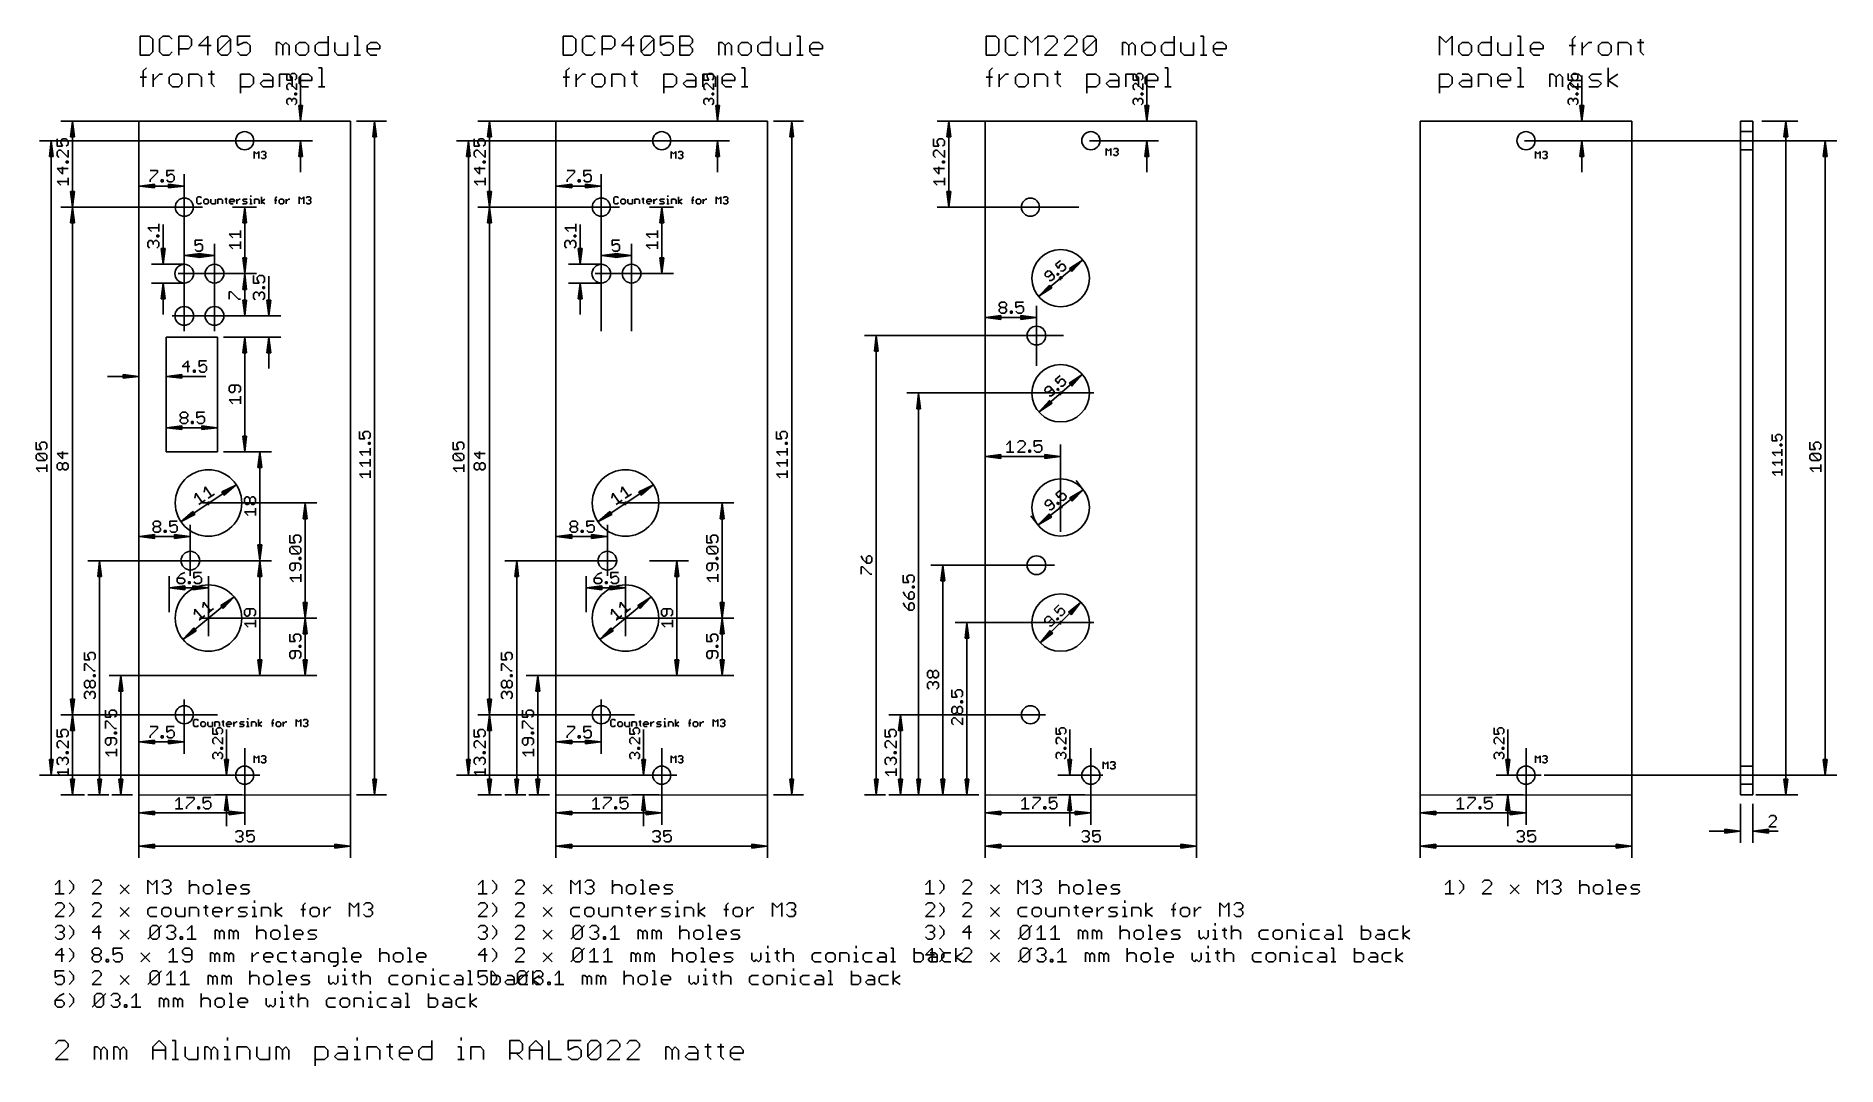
# Model space of a CAD drawing. Extents: x -17 to 281, y -45 to 126.
import ezdxf

# ---------------------------------------------------------------- set-up
doc = ezdxf.new("R2010")
doc.units = 0
doc.header["$MEASUREMENT"] = 0
for name, color, linetype, true_color in [('114', 253, 'CONTINUOUS', 0xadadad), ('20', 7, 'CONTINUOUS', 0xffffff), ('47', 140, 'CONTINUOUS', 0x00bfff)]:
    doc.layers.add(name, color=color, linetype=linetype, true_color=true_color)

msp = doc.modelspace()

# ---------------------------------------------------------------- linework, layer by layer
at = {"layer": '114'}
for p, q in [((0.1778, 125.5749), (0.1778, 122.4278)), ((1.7513, 125.5749), (0.1778, 125.5749)), ((2.2759, 125.0504), (1.7513, 125.5749)), ((3.9251, 125.5749), (3.4006, 125.0504)), ((4.9741, 125.5749), (3.9251, 125.5749)), ((5.4986, 125.0504), (4.9741, 125.5749)), ((6.6233, 122.4278), (6.6233, 125.5749)), ((6.6233, 125.5749), (8.1968, 125.5749)), ((8.1968, 125.5749), (8.7214, 125.0504)), ((11.4196, 125.5749), (9.8461, 124.0013)), ((11.4196, 122.4278), (11.4196, 125.5749)), ((13.0688, 125.0504), (13.5933, 125.5749)), ((13.5933, 125.5749), (14.6424, 125.5749)), ((14.6424, 125.5749), (15.1669, 125.0504)), ((18.3896, 125.5749), (16.2916, 125.5749)), ((16.2916, 125.5749), (16.2916, 124.0013)), ((31.2806, 125.5749), (31.2806, 122.4278)), ((35.6281, 125.5749), (36.1526, 125.5749)), ((36.1526, 125.5749), (36.1526, 122.4278)), ((70.1778, 125.5749), (70.1778, 122.4278)), ((71.7513, 125.5749), (70.1778, 125.5749)), ((72.2759, 125.0504), (71.7513, 125.5749)), ((73.9251, 125.5749), (73.4006, 125.0504)), ((74.9741, 125.5749), (73.9251, 125.5749)), ((75.4986, 125.0504), (74.9741, 125.5749)), ((76.6233, 122.4278), (76.6233, 125.5749)), ((76.6233, 125.5749), (78.1968, 125.5749)), ((78.1968, 125.5749), (78.7214, 125.0504)), ((81.4196, 125.5749), (79.8461, 124.0013)), ((81.4196, 122.4278), (81.4196, 125.5749)), ((83.0688, 125.0504), (83.5933, 125.5749)), ((83.5933, 125.5749), (84.6424, 125.5749)), ((84.6424, 125.5749), (85.1669, 125.0504)), ((88.3896, 125.5749), (86.2916, 125.5749)), ((86.2916, 125.5749), (86.2916, 124.0013)), ((89.5143, 122.4278), (89.5143, 125.5749)), ((89.5143, 125.5749), (91.0879, 125.5749)), ((91.0879, 125.5749), (91.6124, 125.0504)), ((104.5034, 125.5749), (104.5034, 122.4278)), ((108.8508, 125.5749), (109.3754, 125.5749)), ((109.3754, 125.5749), (109.3754, 122.4278)), ((140.1778, 125.5749), (140.1778, 122.4278)), ((141.7513, 125.5749), (140.1778, 125.5749)), ((142.2759, 125.0504), (141.7513, 125.5749)), ((143.9251, 125.5749), (143.4006, 125.0504)), ((144.9741, 125.5749), (143.9251, 125.5749)), ((145.4986, 125.0504), (144.9741, 125.5749)), ((146.6233, 122.4278), (146.6233, 125.5749)), ((146.6233, 125.5749), (147.6723, 124.5259)), ((147.6723, 124.5259), (148.7214, 125.5749)), ((148.7214, 125.5749), (148.7214, 122.4278)), ((150.3706, 125.5749), (149.8461, 125.0504)), ((151.4196, 125.5749), (150.3706, 125.5749)), ((151.9441, 125.0504), (151.4196, 125.5749)), ((153.5933, 125.5749), (153.0688, 125.0504)), ((154.6424, 125.5749), (153.5933, 125.5749)), ((155.1669, 125.0504), (154.6424, 125.5749)), ((156.2916, 125.0504), (156.8161, 125.5749)), ((156.8161, 125.5749), (157.8651, 125.5749)), ((157.8651, 125.5749), (158.3896, 125.0504)), ((171.2806, 125.5749), (171.2806, 122.4278)), ((175.6281, 125.5749), (176.1526, 125.5749)), ((176.1526, 125.5749), (176.1526, 122.4278)), ((215.1778, 122.4278), (215.1778, 125.5749)), ((215.1778, 125.5749), (216.2268, 124.5259)), ((216.2268, 124.5259), (217.2759, 125.5749)), ((217.2759, 125.5749), (217.2759, 122.4278)), ((223.7214, 125.5749), (223.7214, 122.4278)), ((228.0688, 125.5749), (228.5933, 125.5749)), ((228.5933, 125.5749), (228.5933, 122.4278)), ((237.1873, 125.0504), (237.7118, 125.5749)), ((0.1778, 122.4278), (1.7513, 122.4278)), ((1.7513, 122.4278), (2.2759, 122.9523)), ((2.2759, 122.9523), (2.2759, 125.0504)), ((3.4006, 125.0504), (3.4006, 122.9523)), ((3.4006, 122.9523), (3.9251, 122.4278)), ((3.9251, 122.4278), (4.9741, 122.4278)), ((4.9741, 122.4278), (5.4986, 122.9523)), ((8.1968, 123.4768), (6.6233, 123.4768)), ((8.7214, 124.0013), (8.1968, 123.4768)), ((8.7214, 125.0504), (8.7214, 124.0013)), ((9.8461, 124.0013), (11.9441, 124.0013)), ((13.0688, 122.9523), (13.0688, 125.0504)), ((13.0688, 122.9523), (15.1669, 125.0504)), ((13.5933, 122.4278), (13.0688, 122.9523)), ((14.6424, 122.4278), (13.5933, 122.4278)), ((15.1669, 122.9523), (14.6424, 122.4278)), ((15.1669, 125.0504), (15.1669, 122.9523)), ((16.2916, 124.0013), (17.3406, 124.5259)), ((16.8161, 122.4278), (16.2916, 122.9523)), ((17.8651, 122.4278), (16.8161, 122.4278)), ((17.3406, 124.5259), (17.8651, 124.5259)), ((17.8651, 124.5259), (18.3896, 124.0013)), ((18.3896, 122.9523), (17.8651, 122.4278)), ((18.3896, 124.0013), (18.3896, 122.9523)), ((22.7371, 122.4278), (22.7371, 124.5259)), ((22.7371, 124.5259), (23.2616, 124.5259)), ((23.2616, 124.5259), (23.7861, 124.0013)), ((23.7861, 124.0013), (24.3106, 124.5259)), ((23.7861, 124.0013), (23.7861, 122.4278)), ((24.3106, 124.5259), (24.8351, 124.0013)), ((24.8351, 124.0013), (24.8351, 122.4278)), ((26.4843, 124.5259), (25.9598, 124.0013)), ((25.9598, 124.0013), (25.9598, 122.9523)), ((25.9598, 122.9523), (26.4843, 122.4278)), ((27.5334, 124.5259), (26.4843, 124.5259)), ((26.4843, 122.4278), (27.5334, 122.4278)), ((28.0579, 124.0013), (27.5334, 124.5259)), ((27.5334, 122.4278), (28.0579, 122.9523)), ((28.0579, 122.9523), (28.0579, 124.0013)), ((29.1826, 124.0013), (29.7071, 124.5259)), ((29.1826, 122.9523), (29.1826, 124.0013)), ((29.7071, 122.4278), (29.1826, 122.9523)), ((29.7071, 124.5259), (31.2806, 124.5259)), ((31.2806, 122.4278), (29.7071, 122.4278)), ((32.4053, 124.5259), (32.4053, 122.9523)), ((32.4053, 122.9523), (32.9298, 122.4278)), ((32.9298, 122.4278), (34.5034, 122.4278)), ((34.5034, 122.4278), (34.5034, 124.5259)), ((35.6281, 122.4278), (36.6771, 122.4278)), ((37.7766, 124.0013), (38.3011, 124.5259)), ((37.7766, 122.9523), (37.7766, 124.0013)), ((39.8746, 123.4768), (37.7766, 123.4768)), ((38.3011, 122.4278), (37.7766, 122.9523)), ((38.3011, 124.5259), (39.3501, 124.5259)), ((39.3501, 122.4278), (38.3011, 122.4278)), ((39.3501, 124.5259), (39.8746, 124.0013)), ((39.8746, 124.0013), (39.8746, 123.4768)), ((70.1778, 122.4278), (71.7513, 122.4278)), ((71.7513, 122.4278), (72.2759, 122.9523)), ((72.2759, 122.9523), (72.2759, 125.0504)), ((73.4006, 125.0504), (73.4006, 122.9523)), ((73.4006, 122.9523), (73.9251, 122.4278)), ((73.9251, 122.4278), (74.9741, 122.4278)), ((74.9741, 122.4278), (75.4986, 122.9523)), ((78.1968, 123.4768), (76.6233, 123.4768)), ((78.7214, 124.0013), (78.1968, 123.4768)), ((78.7214, 125.0504), (78.7214, 124.0013)), ((79.8461, 124.0013), (81.9441, 124.0013)), ((83.0688, 122.9523), (83.0688, 125.0504)), ((83.0688, 122.9523), (85.1669, 125.0504)), ((83.5933, 122.4278), (83.0688, 122.9523)), ((84.6424, 122.4278), (83.5933, 122.4278)), ((85.1669, 122.9523), (84.6424, 122.4278)), ((85.1669, 125.0504), (85.1669, 122.9523)), ((86.2916, 124.0013), (87.3406, 124.5259)), ((86.8161, 122.4278), (86.2916, 122.9523)), ((87.8651, 122.4278), (86.8161, 122.4278)), ((87.3406, 124.5259), (87.8651, 124.5259)), ((87.8651, 124.5259), (88.3896, 124.0013)), ((88.3896, 122.9523), (87.8651, 122.4278)), ((88.3896, 124.0013), (88.3896, 122.9523)), ((89.5143, 124.0013), (91.0879, 124.0013)), ((91.0879, 122.4278), (89.5143, 122.4278)), ((91.6124, 124.5259), (91.0879, 124.0013)), ((91.0879, 124.0013), (91.6124, 123.4768)), ((91.6124, 122.9523), (91.0879, 122.4278)), ((91.6124, 125.0504), (91.6124, 124.5259)), ((91.6124, 123.4768), (91.6124, 122.9523)), ((95.9598, 122.4278), (95.9598, 124.5259)), ((95.9598, 124.5259), (96.4843, 124.5259)), ((96.4843, 124.5259), (97.0089, 124.0013)), ((97.0089, 124.0013), (97.5334, 124.5259)), ((97.0089, 124.0013), (97.0089, 122.4278)), ((97.5334, 124.5259), (98.0579, 124.0013)), ((98.0579, 124.0013), (98.0579, 122.4278)), ((99.7071, 124.5259), (99.1826, 124.0013)), ((99.1826, 124.0013), (99.1826, 122.9523)), ((99.1826, 122.9523), (99.7071, 122.4278)), ((100.7561, 124.5259), (99.7071, 124.5259)), ((99.7071, 122.4278), (100.7561, 122.4278)), ((101.2806, 124.0013), (100.7561, 124.5259)), ((100.7561, 122.4278), (101.2806, 122.9523)), ((101.2806, 122.9523), (101.2806, 124.0013)), ((102.4053, 124.0013), (102.9298, 124.5259)), ((102.4053, 122.9523), (102.4053, 124.0013)), ((102.9298, 122.4278), (102.4053, 122.9523)), ((102.9298, 124.5259), (104.5034, 124.5259)), ((104.5034, 122.4278), (102.9298, 122.4278)), ((105.6281, 124.5259), (105.6281, 122.9523)), ((105.6281, 122.9523), (106.1526, 122.4278)), ((106.1526, 122.4278), (107.7261, 122.4278)), ((107.7261, 122.4278), (107.7261, 124.5259)), ((108.8508, 122.4278), (109.8999, 122.4278)), ((110.9993, 124.0013), (111.5239, 124.5259)), ((110.9993, 122.9523), (110.9993, 124.0013)), ((113.0974, 123.4768), (110.9993, 123.4768)), ((111.5239, 122.4278), (110.9993, 122.9523)), ((111.5239, 124.5259), (112.5729, 124.5259)), ((112.5729, 122.4278), (111.5239, 122.4278)), ((112.5729, 124.5259), (113.0974, 124.0013)), ((113.0974, 124.0013), (113.0974, 123.4768)), ((140.1778, 122.4278), (141.7513, 122.4278)), ((141.7513, 122.4278), (142.2759, 122.9523)), ((142.2759, 122.9523), (142.2759, 125.0504)), ((143.4006, 125.0504), (143.4006, 122.9523)), ((143.4006, 122.9523), (143.9251, 122.4278)), ((143.9251, 122.4278), (144.9741, 122.4278)), ((144.9741, 122.4278), (145.4986, 122.9523)), ((149.8461, 122.4278), (151.9441, 124.5259)), ((151.9441, 122.4278), (149.8461, 122.4278)), ((151.9441, 124.5259), (151.9441, 125.0504)), ((153.0688, 122.4278), (155.1669, 124.5259)), ((155.1669, 122.4278), (153.0688, 122.4278)), ((155.1669, 124.5259), (155.1669, 125.0504)), ((156.2916, 122.9523), (156.2916, 125.0504)), ((156.2916, 122.9523), (158.3896, 125.0504)), ((156.8161, 122.4278), (156.2916, 122.9523)), ((157.8651, 122.4278), (156.8161, 122.4278)), ((158.3896, 122.9523), (157.8651, 122.4278)), ((158.3896, 125.0504), (158.3896, 122.9523)), ((162.7371, 122.4278), (162.7371, 124.5259)), ((162.7371, 124.5259), (163.2616, 124.5259)), ((163.2616, 124.5259), (163.7861, 124.0013)), ((163.7861, 124.0013), (164.3106, 124.5259)), ((163.7861, 124.0013), (163.7861, 122.4278)), ((164.3106, 124.5259), (164.8351, 124.0013)), ((164.8351, 124.0013), (164.8351, 122.4278)), ((166.4843, 124.5259), (165.9598, 124.0013)), ((165.9598, 124.0013), (165.9598, 122.9523)), ((165.9598, 122.9523), (166.4843, 122.4278)), ((167.5334, 124.5259), (166.4843, 124.5259)), ((166.4843, 122.4278), (167.5334, 122.4278)), ((168.0579, 124.0013), (167.5334, 124.5259)), ((167.5334, 122.4278), (168.0579, 122.9523)), ((168.0579, 122.9523), (168.0579, 124.0013)), ((169.1826, 124.0013), (169.7071, 124.5259)), ((169.1826, 122.9523), (169.1826, 124.0013)), ((169.7071, 122.4278), (169.1826, 122.9523)), ((169.7071, 124.5259), (171.2806, 124.5259)), ((171.2806, 122.4278), (169.7071, 122.4278)), ((172.4053, 124.5259), (172.4053, 122.9523)), ((172.4053, 122.9523), (172.9298, 122.4278)), ((172.9298, 122.4278), (174.5034, 122.4278)), ((174.5034, 122.4278), (174.5034, 124.5259)), ((175.6281, 122.4278), (176.6771, 122.4278)), ((177.7766, 124.0013), (178.3011, 124.5259)), ((177.7766, 122.9523), (177.7766, 124.0013)), ((179.8746, 123.4768), (177.7766, 123.4768)), ((178.3011, 122.4278), (177.7766, 122.9523)), ((178.3011, 124.5259), (179.3501, 124.5259)), ((179.3501, 122.4278), (178.3011, 122.4278)), ((179.3501, 124.5259), (179.8746, 124.0013)), ((179.8746, 124.0013), (179.8746, 123.4768)), ((218.9251, 124.5259), (218.4006, 124.0013)), ((218.4006, 124.0013), (218.4006, 122.9523)), ((218.4006, 122.9523), (218.9251, 122.4278)), ((219.9741, 124.5259), (218.9251, 124.5259)), ((218.9251, 122.4278), (219.9741, 122.4278)), ((220.4986, 124.0013), (219.9741, 124.5259)), ((219.9741, 122.4278), (220.4986, 122.9523)), ((220.4986, 122.9523), (220.4986, 124.0013)), ((221.6233, 124.0013), (222.1478, 124.5259)), ((221.6233, 122.9523), (221.6233, 124.0013)), ((222.1478, 122.4278), (221.6233, 122.9523)), ((222.1478, 124.5259), (223.7214, 124.5259)), ((223.7214, 122.4278), (222.1478, 122.4278)), ((224.8461, 124.5259), (224.8461, 122.9523)), ((224.8461, 122.9523), (225.3706, 122.4278)), ((225.3706, 122.4278), (226.9441, 122.4278)), ((226.9441, 122.4278), (226.9441, 124.5259)), ((228.0688, 122.4278), (229.1178, 122.4278)), ((230.2173, 124.0013), (230.7418, 124.5259)), ((230.2173, 122.9523), (230.2173, 124.0013)), ((232.3154, 123.4768), (230.2173, 123.4768)), ((230.7418, 122.4278), (230.2173, 122.9523)), ((230.7418, 124.5259), (231.7909, 124.5259)), ((231.7909, 122.4278), (230.7418, 122.4278)), ((231.7909, 124.5259), (232.3154, 124.0013)), ((232.3154, 124.0013), (232.3154, 123.4768)), ((236.6628, 124.0013), (237.7118, 124.0013)), ((237.1873, 122.4278), (237.1873, 125.0504)), ((238.8113, 122.4278), (238.8113, 124.5259)), ((238.8113, 123.4768), (239.8603, 124.5259)), ((239.8603, 124.5259), (240.3849, 124.5259)), ((242.0215, 124.5259), (241.4969, 124.0013)), ((241.4969, 124.0013), (241.4969, 122.9523)), ((241.4969, 122.9523), (242.0215, 122.4278)), ((243.0705, 124.5259), (242.0215, 124.5259)), ((242.0215, 122.4278), (243.0705, 122.4278)), ((243.595, 124.0013), (243.0705, 124.5259)), ((243.0705, 122.4278), (243.595, 122.9523)), ((243.595, 122.9523), (243.595, 124.0013)), ((244.7197, 122.4278), (244.7197, 124.5259)), ((244.7197, 124.5259), (246.2932, 124.5259)), ((246.2932, 124.5259), (246.8178, 124.0013)), ((246.8178, 124.0013), (246.8178, 122.4278)), ((247.9425, 124.5259), (248.9915, 124.5259)), ((248.467, 125.0504), (248.467, 122.9523)), ((248.467, 122.9523), (248.9915, 122.4278)), ((0.7023, 119.8004), (1.2268, 120.3249)), ((0.7023, 117.1778), (0.7023, 119.8004)), ((2.3263, 117.1778), (2.3263, 119.2759)), ((2.3263, 118.2268), (3.3753, 119.2759)), ((3.3753, 119.2759), (3.8998, 119.2759)), ((5.5364, 119.2759), (5.0119, 118.7513)), ((6.5855, 119.2759), (5.5364, 119.2759)), ((7.11, 118.7513), (6.5855, 119.2759)), ((8.2347, 117.1778), (8.2347, 119.2759)), ((8.2347, 119.2759), (9.8082, 119.2759)), ((9.8082, 119.2759), (10.3327, 118.7513)), ((11.4574, 119.2759), (12.5065, 119.2759)), ((11.9819, 119.8004), (11.9819, 117.7023)), ((16.8287, 116.1288), (16.8287, 119.2759)), ((16.8287, 119.2759), (18.4022, 119.2759)), ((18.4022, 119.2759), (18.9267, 118.7513)), ((20.576, 119.2759), (21.625, 119.2759)), ((21.625, 119.2759), (22.1495, 118.7513)), ((23.2742, 117.1778), (23.2742, 119.2759)), ((23.2742, 119.2759), (24.8477, 119.2759)), ((24.8477, 119.2759), (25.3723, 118.7513)), ((26.4969, 118.7513), (27.0215, 119.2759)), ((27.0215, 119.2759), (28.0705, 119.2759)), ((28.0705, 119.2759), (28.595, 118.7513)), ((29.7197, 120.3249), (30.2442, 120.3249)), ((30.2442, 120.3249), (30.2442, 117.1778)), ((70.7023, 119.8004), (71.2268, 120.3249)), ((70.7023, 117.1778), (70.7023, 119.8004)), ((72.3263, 117.1778), (72.3263, 119.2759)), ((72.3263, 118.2268), (73.3753, 119.2759)), ((73.3753, 119.2759), (73.8998, 119.2759)), ((75.5364, 119.2759), (75.0119, 118.7513)), ((76.5855, 119.2759), (75.5364, 119.2759)), ((77.11, 118.7513), (76.5855, 119.2759)), ((78.2347, 117.1778), (78.2347, 119.2759)), ((78.2347, 119.2759), (79.8082, 119.2759)), ((79.8082, 119.2759), (80.3327, 118.7513)), ((81.4574, 119.2759), (82.5065, 119.2759)), ((81.9819, 119.8004), (81.9819, 117.7023)), ((86.8287, 116.1288), (86.8287, 119.2759)), ((86.8287, 119.2759), (88.4022, 119.2759)), ((88.4022, 119.2759), (88.9267, 118.7513)), ((90.576, 119.2759), (91.625, 119.2759)), ((91.625, 119.2759), (92.1495, 118.7513)), ((93.2742, 117.1778), (93.2742, 119.2759)), ((93.2742, 119.2759), (94.8477, 119.2759)), ((94.8477, 119.2759), (95.3723, 118.7513)), ((96.4969, 118.7513), (97.0215, 119.2759)), ((97.0215, 119.2759), (98.0705, 119.2759)), ((98.0705, 119.2759), (98.595, 118.7513)), ((99.7197, 120.3249), (100.2442, 120.3249)), ((100.2442, 120.3249), (100.2442, 117.1778)), ((140.7023, 119.8004), (141.2268, 120.3249)), ((140.7023, 117.1778), (140.7023, 119.8004)), ((142.3263, 117.1778), (142.3263, 119.2759)), ((142.3263, 118.2268), (143.3753, 119.2759)), ((143.3753, 119.2759), (143.8998, 119.2759)), ((145.5364, 119.2759), (145.0119, 118.7513)), ((146.5855, 119.2759), (145.5364, 119.2759)), ((147.11, 118.7513), (146.5855, 119.2759)), ((148.2347, 117.1778), (148.2347, 119.2759)), ((148.2347, 119.2759), (149.8082, 119.2759)), ((149.8082, 119.2759), (150.3327, 118.7513)), ((151.4574, 119.2759), (152.5065, 119.2759)), ((151.9819, 119.8004), (151.9819, 117.7023)), ((156.8287, 116.1288), (156.8287, 119.2759)), ((156.8287, 119.2759), (158.4022, 119.2759)), ((158.4022, 119.2759), (158.9267, 118.7513)), ((160.576, 119.2759), (161.625, 119.2759)), ((161.625, 119.2759), (162.1495, 118.7513)), ((163.2742, 117.1778), (163.2742, 119.2759)), ((163.2742, 119.2759), (164.8477, 119.2759)), ((164.8477, 119.2759), (165.3723, 118.7513)), ((166.4969, 118.7513), (167.0215, 119.2759)), ((167.0215, 119.2759), (168.0705, 119.2759)), ((168.0705, 119.2759), (168.595, 118.7513)), ((169.7197, 120.3249), (170.2442, 120.3249)), ((170.2442, 120.3249), (170.2442, 117.1778)), ((215.1778, 116.1288), (215.1778, 119.2759)), ((215.1778, 119.2759), (216.7513, 119.2759)), ((216.7513, 119.2759), (217.2759, 118.7513)), ((218.9251, 119.2759), (219.9741, 119.2759)), ((219.9741, 119.2759), (220.4986, 118.7513)), ((221.6233, 117.1778), (221.6233, 119.2759)), ((221.6233, 119.2759), (223.1969, 119.2759)), ((223.1969, 119.2759), (223.7214, 118.7513)), ((224.8461, 118.7513), (225.3706, 119.2759)), ((225.3706, 119.2759), (226.4196, 119.2759)), ((226.4196, 119.2759), (226.9441, 118.7513)), ((228.0688, 120.3249), (228.5933, 120.3249)), ((228.5933, 120.3249), (228.5933, 117.1778)), ((233.4401, 117.1778), (233.4401, 119.2759)), ((233.4401, 119.2759), (233.9646, 119.2759)), ((233.9646, 119.2759), (234.4891, 118.7513)), ((234.4891, 118.7513), (235.0136, 119.2759)), ((235.0136, 119.2759), (235.5381, 118.7513)), ((237.1873, 119.2759), (238.2364, 119.2759)), ((238.2364, 119.2759), (238.7609, 118.7513)), ((239.8856, 118.7513), (240.4101, 119.2759)), ((240.4101, 119.2759), (241.9836, 119.2759)), ((243.1083, 117.1778), (243.1083, 120.3249)), ((243.1083, 118.2268), (244.6819, 119.2759)), ((0.1778, 118.7513), (1.2268, 118.7513)), ((5.0119, 118.7513), (5.0119, 117.7023)), ((5.0119, 117.7023), (5.5364, 117.1778)), ((5.5364, 117.1778), (6.5855, 117.1778)), ((6.5855, 117.1778), (7.11, 117.7023)), ((7.11, 117.7023), (7.11, 118.7513)), ((10.3327, 118.7513), (10.3327, 117.1778)), ((11.9819, 117.7023), (12.5065, 117.1778)), ((18.4022, 117.1778), (16.8287, 117.1778)), ((18.9267, 117.7023), (18.4022, 117.1778)), ((18.9267, 118.7513), (18.9267, 117.7023)), ((20.0514, 117.7023), (20.576, 118.2268)), ((20.576, 117.1778), (20.0514, 117.7023)), ((20.576, 118.2268), (22.1495, 118.2268)), ((22.1495, 117.1778), (20.576, 117.1778)), ((22.1495, 118.7513), (22.1495, 117.1778)), ((25.3723, 118.7513), (25.3723, 117.1778)), ((26.4969, 117.7023), (26.4969, 118.7513)), ((28.595, 118.2268), (26.4969, 118.2268)), ((27.0215, 117.1778), (26.4969, 117.7023)), ((28.0705, 117.1778), (27.0215, 117.1778)), ((28.595, 118.7513), (28.595, 118.2268)), ((29.7197, 117.1778), (30.7687, 117.1778)), ((70.1778, 118.7513), (71.2268, 118.7513)), ((75.0119, 118.7513), (75.0119, 117.7023)), ((75.0119, 117.7023), (75.5364, 117.1778)), ((75.5364, 117.1778), (76.5855, 117.1778)), ((76.5855, 117.1778), (77.11, 117.7023)), ((77.11, 117.7023), (77.11, 118.7513)), ((80.3327, 118.7513), (80.3327, 117.1778)), ((81.9819, 117.7023), (82.5065, 117.1778)), ((88.4022, 117.1778), (86.8287, 117.1778)), ((88.9267, 117.7023), (88.4022, 117.1778)), ((88.9267, 118.7513), (88.9267, 117.7023)), ((90.0514, 117.7023), (90.576, 118.2268)), ((90.576, 117.1778), (90.0514, 117.7023)), ((90.576, 118.2268), (92.1495, 118.2268)), ((92.1495, 117.1778), (90.576, 117.1778)), ((92.1495, 118.7513), (92.1495, 117.1778)), ((95.3723, 118.7513), (95.3723, 117.1778)), ((96.4969, 117.7023), (96.4969, 118.7513)), ((98.595, 118.2268), (96.4969, 118.2268)), ((97.0215, 117.1778), (96.4969, 117.7023)), ((98.0705, 117.1778), (97.0215, 117.1778)), ((98.595, 118.7513), (98.595, 118.2268)), ((99.7197, 117.1778), (100.7687, 117.1778)), ((140.1778, 118.7513), (141.2268, 118.7513)), ((145.0119, 118.7513), (145.0119, 117.7023)), ((145.0119, 117.7023), (145.5364, 117.1778)), ((145.5364, 117.1778), (146.5855, 117.1778)), ((146.5855, 117.1778), (147.11, 117.7023)), ((147.11, 117.7023), (147.11, 118.7513)), ((150.3327, 118.7513), (150.3327, 117.1778)), ((151.9819, 117.7023), (152.5065, 117.1778)), ((158.4022, 117.1778), (156.8287, 117.1778)), ((158.9267, 117.7023), (158.4022, 117.1778)), ((158.9267, 118.7513), (158.9267, 117.7023)), ((160.0514, 117.7023), (160.576, 118.2268)), ((160.576, 117.1778), (160.0514, 117.7023)), ((160.576, 118.2268), (162.1495, 118.2268)), ((162.1495, 117.1778), (160.576, 117.1778)), ((162.1495, 118.7513), (162.1495, 117.1778)), ((165.3723, 118.7513), (165.3723, 117.1778)), ((166.4969, 117.7023), (166.4969, 118.7513)), ((168.595, 118.2268), (166.4969, 118.2268)), ((167.0215, 117.1778), (166.4969, 117.7023)), ((168.0705, 117.1778), (167.0215, 117.1778)), ((168.595, 118.7513), (168.595, 118.2268)), ((169.7197, 117.1778), (170.7687, 117.1778)), ((216.7513, 117.1778), (215.1778, 117.1778)), ((217.2759, 117.7023), (216.7513, 117.1778)), ((217.2759, 118.7513), (217.2759, 117.7023)), ((218.4006, 117.7023), (218.9251, 118.2268)), ((218.9251, 117.1778), (218.4006, 117.7023)), ((218.9251, 118.2268), (220.4986, 118.2268)), ((220.4986, 117.1778), (218.9251, 117.1778)), ((220.4986, 118.7513), (220.4986, 117.1778)), ((223.7214, 118.7513), (223.7214, 117.1778)), ((224.8461, 117.7023), (224.8461, 118.7513)), ((226.9441, 118.2268), (224.8461, 118.2268)), ((225.3706, 117.1778), (224.8461, 117.7023)), ((226.4196, 117.1778), (225.3706, 117.1778)), ((226.9441, 118.7513), (226.9441, 118.2268)), ((228.0688, 117.1778), (229.1178, 117.1778)), ((234.4891, 118.7513), (234.4891, 117.1778)), ((235.5381, 118.7513), (235.5381, 117.1778)), ((236.6628, 117.7023), (237.1873, 118.2268)), ((237.1873, 117.1778), (236.6628, 117.7023)), ((237.1873, 118.2268), (238.7609, 118.2268)), ((238.7609, 117.1778), (237.1873, 117.1778)), ((238.7609, 118.7513), (238.7609, 117.1778)), ((240.4101, 118.2268), (239.8856, 118.7513)), ((239.8856, 117.1778), (241.4591, 117.1778)), ((241.4591, 118.2268), (240.4101, 118.2268)), ((241.9836, 117.7023), (241.4591, 118.2268)), ((241.4591, 117.1778), (241.9836, 117.7023)), ((244.6819, 117.1778), (243.1083, 118.2268)), ((-13.873, -14.8744), (-13.1237, -14.1251)), ((-13.1237, -14.1251), (-13.1237, -16.373)), ((-10.8217, -14.8744), (-11.571, -14.1251)), ((-10.8217, -15.6237), (-10.8217, -14.8744)), ((-7.3598, -14.1251), (-7.7344, -14.4997)), ((-7.7344, -16.373), (-6.2358, -14.8744)), ((-6.6105, -14.1251), (-7.3598, -14.1251)), ((-6.2358, -14.4997), (-6.6105, -14.1251)), ((-6.2358, -14.8744), (-6.2358, -14.4997)), ((-3.1305, -14.8744), (-1.6319, -16.373)), ((-3.1305, -16.373), (-1.6319, -14.8744)), ((1.4734, -16.373), (1.4734, -14.1251)), ((1.4734, -14.1251), (2.2227, -14.8744)), ((2.2227, -14.8744), (2.9721, -14.1251)), ((2.9721, -14.1251), (2.9721, -16.373)), ((3.7754, -14.4997), (4.1501, -14.1251)), ((4.1501, -14.1251), (4.8994, -14.1251)), ((4.8994, -14.1251), (5.274, -14.4997)), ((5.274, -14.8744), (4.8994, -15.249)), ((5.274, -14.4997), (5.274, -14.8744)), ((8.3793, -14.1251), (8.3793, -16.373)), ((8.3793, -15.249), (8.754, -14.8744)), ((8.754, -14.8744), (9.5033, -14.8744)), ((9.5033, -14.8744), (9.8779, -15.249)), ((11.056, -14.8744), (10.6813, -15.249)), ((11.8053, -14.8744), (11.056, -14.8744)), ((12.1799, -15.249), (11.8053, -14.8744)), ((12.9833, -14.1251), (13.3579, -14.1251)), ((13.3579, -14.1251), (13.3579, -16.373)), ((14.5179, -15.249), (14.8926, -14.8744)), ((14.8926, -14.8744), (15.6419, -14.8744)), ((15.6419, -14.8744), (16.0165, -15.249)), ((16.8199, -15.249), (17.1945, -14.8744)), ((17.1945, -14.8744), (18.3185, -14.8744)), ((56.127, -14.8744), (56.8763, -14.1251)), ((56.8763, -14.1251), (56.8763, -16.373)), ((59.1783, -14.8744), (58.429, -14.1251)), ((59.1783, -15.6237), (59.1783, -14.8744)), ((62.6402, -14.1251), (62.2656, -14.4997)), ((62.2656, -16.373), (63.7642, -14.8744)), ((63.3895, -14.1251), (62.6402, -14.1251)), ((63.7642, -14.4997), (63.3895, -14.1251)), ((63.7642, -14.8744), (63.7642, -14.4997)), ((66.8695, -14.8744), (68.3681, -16.373)), ((66.8695, -16.373), (68.3681, -14.8744)), ((71.4734, -16.373), (71.4734, -14.1251)), ((71.4734, -14.1251), (72.2227, -14.8744)), ((72.2227, -14.8744), (72.9721, -14.1251)), ((72.9721, -14.1251), (72.9721, -16.373)), ((73.7754, -14.4997), (74.1501, -14.1251)), ((74.1501, -14.1251), (74.8994, -14.1251)), ((74.8994, -14.1251), (75.274, -14.4997)), ((75.274, -14.8744), (74.8994, -15.249)), ((75.274, -14.4997), (75.274, -14.8744)), ((78.3793, -14.1251), (78.3793, -16.373)), ((78.3793, -15.249), (78.754, -14.8744)), ((78.754, -14.8744), (79.5033, -14.8744)), ((79.5033, -14.8744), (79.8779, -15.249)), ((81.056, -14.8744), (80.6813, -15.249)), ((81.8053, -14.8744), (81.056, -14.8744)), ((82.1799, -15.249), (81.8053, -14.8744)), ((82.9833, -14.1251), (83.3579, -14.1251)), ((83.3579, -14.1251), (83.3579, -16.373)), ((84.5179, -15.249), (84.8926, -14.8744)), ((84.8926, -14.8744), (85.6419, -14.8744)), ((85.6419, -14.8744), (86.0165, -15.249)), ((86.8199, -15.249), (87.1945, -14.8744)), ((87.1945, -14.8744), (88.3185, -14.8744)), ((130.127, -14.8744), (130.8763, -14.1251)), ((130.8763, -14.1251), (130.8763, -16.373)), ((133.1783, -14.8744), (132.429, -14.1251)), ((133.1783, -15.6237), (133.1783, -14.8744)), ((136.6402, -14.1251), (136.2656, -14.4997)), ((136.2656, -16.373), (137.7642, -14.8744)), ((137.3895, -14.1251), (136.6402, -14.1251)), ((137.7642, -14.4997), (137.3895, -14.1251)), ((137.7642, -14.8744), (137.7642, -14.4997)), ((140.8695, -14.8744), (142.3681, -16.373)), ((140.8695, -16.373), (142.3681, -14.8744)), ((145.4734, -16.373), (145.4734, -14.1251)), ((145.4734, -14.1251), (146.2227, -14.8744)), ((146.2227, -14.8744), (146.972, -14.1251)), ((146.972, -14.1251), (146.972, -16.373)), ((147.7754, -14.4997), (148.1501, -14.1251)), ((148.1501, -14.1251), (148.8994, -14.1251)), ((148.8994, -14.1251), (149.274, -14.4997)), ((149.274, -14.8744), (148.8994, -15.249)), ((149.274, -14.4997), (149.274, -14.8744)), ((152.3793, -14.1251), (152.3793, -16.373)), ((152.3793, -15.249), (152.754, -14.8744)), ((152.754, -14.8744), (153.5033, -14.8744)), ((153.5033, -14.8744), (153.8779, -15.249)), ((155.056, -14.8744), (154.6813, -15.249)), ((155.8053, -14.8744), (155.056, -14.8744)), ((156.1799, -15.249), (155.8053, -14.8744)), ((156.9833, -14.1251), (157.3579, -14.1251)), ((157.3579, -14.1251), (157.3579, -16.373)), ((158.5179, -15.249), (158.8926, -14.8744)), ((158.8926, -14.8744), (159.6419, -14.8744)), ((159.6419, -14.8744), (160.0165, -15.249)), ((160.8199, -15.249), (161.1945, -14.8744)), ((161.1945, -14.8744), (162.3185, -14.8744)), ((216.127, -14.8744), (216.8763, -14.1251)), ((216.8763, -14.1251), (216.8763, -16.373)), ((219.1783, -14.8744), (218.429, -14.1251)), ((219.1783, -15.6237), (219.1783, -14.8744)), ((222.6402, -14.1251), (222.2656, -14.4997)), ((222.2656, -16.373), (223.7642, -14.8744)), ((223.3895, -14.1251), (222.6402, -14.1251)), ((223.7642, -14.4997), (223.3895, -14.1251)), ((223.7642, -14.8744), (223.7642, -14.4997)), ((226.8695, -14.8744), (228.3681, -16.373)), ((226.8695, -16.373), (228.3681, -14.8744)), ((231.4734, -16.373), (231.4734, -14.1251)), ((231.4734, -14.1251), (232.2227, -14.8744)), ((232.2227, -14.8744), (232.9721, -14.1251)), ((232.9721, -14.1251), (232.9721, -16.373)), ((233.7754, -14.4997), (234.1501, -14.1251)), ((234.1501, -14.1251), (234.8994, -14.1251)), ((234.8994, -14.1251), (235.274, -14.4997)), ((235.274, -14.8744), (234.8994, -15.249)), ((235.274, -14.4997), (235.274, -14.8744)), ((238.3793, -14.1251), (238.3793, -16.373)), ((238.3793, -15.249), (238.754, -14.8744)), ((238.754, -14.8744), (239.5033, -14.8744)), ((239.5033, -14.8744), (239.8779, -15.249)), ((241.056, -14.8744), (240.6813, -15.249)), ((241.8053, -14.8744), (241.056, -14.8744)), ((242.1799, -15.249), (241.8053, -14.8744)), ((242.9833, -14.1251), (243.3579, -14.1251)), ((243.3579, -14.1251), (243.3579, -16.373)), ((244.5179, -15.249), (244.8926, -14.8744)), ((244.8926, -14.8744), (245.6419, -14.8744)), ((245.6419, -14.8744), (246.0165, -15.249)), ((246.8199, -15.249), (247.1945, -14.8744)), ((247.1945, -14.8744), (248.3185, -14.8744)), ((-13.873, -16.373), (-12.3744, -16.373)), ((-13.4983, -17.8751), (-13.873, -18.2497)), ((-12.749, -17.8751), (-13.4983, -17.8751)), ((-12.3744, -18.2497), (-12.749, -17.8751)), ((-11.571, -16.373), (-10.8217, -15.6237)), ((-10.8217, -18.6244), (-11.571, -17.8751)), ((-6.2358, -16.373), (-7.7344, -16.373)), ((-7.3598, -17.8751), (-7.7344, -18.2497)), ((-6.6105, -17.8751), (-7.3598, -17.8751)), ((-6.2358, -18.2497), (-6.6105, -17.8751)), ((4.1501, -16.373), (3.7754, -15.9983)), ((4.8994, -16.373), (4.1501, -16.373)), ((4.8994, -15.249), (4.5247, -15.249)), ((4.8994, -15.249), (5.274, -15.6237)), ((5.274, -15.9983), (4.8994, -16.373)), ((5.274, -15.6237), (5.274, -15.9983)), ((9.8779, -15.249), (9.8779, -16.373)), ((10.6813, -15.249), (10.6813, -15.9983)), ((10.6813, -15.9983), (11.056, -16.373)), ((11.056, -16.373), (11.8053, -16.373)), ((11.8053, -16.373), (12.1799, -15.9983)), ((12.1799, -15.9983), (12.1799, -15.249)), ((12.9833, -16.373), (13.7326, -16.373)), ((14.5179, -15.9983), (14.5179, -15.249)), ((16.0165, -15.6237), (14.5179, -15.6237)), ((14.8926, -16.373), (14.5179, -15.9983)), ((15.6419, -16.373), (14.8926, -16.373)), ((16.0165, -15.249), (16.0165, -15.6237)), ((17.1945, -15.6237), (16.8199, -15.249)), ((16.8199, -16.373), (17.9438, -16.373)), ((17.9438, -15.6237), (17.1945, -15.6237)), ((18.3185, -15.9983), (17.9438, -15.6237)), ((17.9438, -16.373), (18.3185, -15.9983)), ((19.1128, -17.5004), (19.1128, -17.8751)), ((22.5748, -20.123), (22.5748, -17.8751)), ((27.1697, -18.2497), (27.5444, -17.8751)), ((34.8519, -20.123), (34.8519, -17.8751)), ((34.8519, -17.8751), (35.6012, -18.6244)), ((35.6012, -18.6244), (36.3505, -17.8751)), ((36.3505, -17.8751), (36.3505, -20.123)), ((37.1539, -18.2497), (37.5286, -17.8751)), ((37.5286, -17.8751), (38.2779, -17.8751)), ((38.2779, -17.8751), (38.6525, -18.2497)), ((56.127, -16.373), (57.6256, -16.373)), ((56.5017, -17.8751), (56.127, -18.2497)), ((57.251, -17.8751), (56.5017, -17.8751)), ((57.6256, -18.2497), (57.251, -17.8751)), ((58.429, -16.373), (59.1783, -15.6237)), ((59.1783, -18.6244), (58.429, -17.8751)), ((63.7642, -16.373), (62.2656, -16.373)), ((62.6402, -17.8751), (62.2656, -18.2497)), ((63.3895, -17.8751), (62.6402, -17.8751)), ((63.7642, -18.2497), (63.3895, -17.8751)), ((74.1501, -16.373), (73.7754, -15.9983)), ((74.8994, -16.373), (74.1501, -16.373)), ((74.8994, -15.249), (74.5247, -15.249)), ((74.8994, -15.249), (75.274, -15.6237)), ((75.274, -15.9983), (74.8994, -16.373)), ((75.274, -15.6237), (75.274, -15.9983)), ((79.8779, -15.249), (79.8779, -16.373)), ((80.6813, -15.249), (80.6813, -15.9983)), ((80.6813, -15.9983), (81.056, -16.373)), ((81.056, -16.373), (81.8053, -16.373)), ((81.8053, -16.373), (82.1799, -15.9983)), ((82.1799, -15.9983), (82.1799, -15.249)), ((82.9833, -16.373), (83.7326, -16.373)), ((84.5179, -15.9983), (84.5179, -15.249)), ((86.0165, -15.6237), (84.5179, -15.6237)), ((84.8926, -16.373), (84.5179, -15.9983)), ((85.6419, -16.373), (84.8926, -16.373)), ((86.0165, -15.249), (86.0165, -15.6237)), ((87.1945, -15.6237), (86.8199, -15.249)), ((86.8199, -16.373), (87.9438, -16.373)), ((87.9438, -15.6237), (87.1945, -15.6237)), ((88.3185, -15.9983), (87.9438, -15.6237)), ((87.9438, -16.373), (88.3185, -15.9983)), ((89.1128, -17.5004), (89.1128, -17.8751)), ((92.5748, -20.123), (92.5748, -17.8751)), ((97.1697, -18.2497), (97.5444, -17.8751)), ((104.8519, -20.123), (104.8519, -17.8751)), ((104.8519, -17.8751), (105.6012, -18.6244)), ((105.6012, -18.6244), (106.3505, -17.8751)), ((106.3505, -17.8751), (106.3505, -20.123)), ((107.1539, -18.2497), (107.5286, -17.8751)), ((107.5286, -17.8751), (108.2779, -17.8751)), ((108.2779, -17.8751), (108.6525, -18.2497)), ((130.127, -16.373), (131.6256, -16.373)), ((130.5017, -17.8751), (130.127, -18.2497)), ((131.251, -17.8751), (130.5017, -17.8751)), ((131.6256, -18.2497), (131.251, -17.8751)), ((132.429, -16.373), (133.1783, -15.6237)), ((133.1783, -18.6244), (132.429, -17.8751)), ((137.7642, -16.373), (136.2656, -16.373)), ((136.6402, -17.8751), (136.2656, -18.2497)), ((137.3895, -17.8751), (136.6402, -17.8751)), ((137.7642, -18.2497), (137.3895, -17.8751)), ((148.1501, -16.373), (147.7754, -15.9983)), ((148.8994, -16.373), (148.1501, -16.373)), ((148.8994, -15.249), (148.5247, -15.249)), ((148.8994, -15.249), (149.274, -15.6237)), ((149.274, -15.9983), (148.8994, -16.373)), ((149.274, -15.6237), (149.274, -15.9983)), ((153.8779, -15.249), (153.8779, -16.373)), ((154.6813, -15.249), (154.6813, -15.9983)), ((154.6813, -15.9983), (155.056, -16.373)), ((155.056, -16.373), (155.8053, -16.373)), ((155.8053, -16.373), (156.1799, -15.9983)), ((156.1799, -15.9983), (156.1799, -15.249)), ((156.9833, -16.373), (157.7326, -16.373)), ((158.5179, -15.9983), (158.5179, -15.249)), ((160.0165, -15.6237), (158.5179, -15.6237)), ((158.8926, -16.373), (158.5179, -15.9983)), ((159.6419, -16.373), (158.8926, -16.373)), ((160.0165, -15.249), (160.0165, -15.6237)), ((161.1945, -15.6237), (160.8199, -15.249)), ((160.8199, -16.373), (161.9438, -16.373)), ((161.9438, -15.6237), (161.1945, -15.6237)), ((162.3185, -15.9983), (161.9438, -15.6237)), ((161.9438, -16.373), (162.3185, -15.9983)), ((163.1128, -17.5004), (163.1128, -17.8751)), ((166.5748, -20.123), (166.5748, -17.8751)), ((171.1697, -18.2497), (171.5444, -17.8751)), ((178.8519, -20.123), (178.8519, -17.8751)), ((178.8519, -17.8751), (179.6012, -18.6244)), ((179.6012, -18.6244), (180.3505, -17.8751)), ((180.3505, -17.8751), (180.3505, -20.123)), ((181.1539, -18.2497), (181.5286, -17.8751)), ((181.5286, -17.8751), (182.2779, -17.8751)), ((182.2779, -17.8751), (182.6525, -18.2497)), ((216.127, -16.373), (217.6256, -16.373)), ((218.429, -16.373), (219.1783, -15.6237)), ((223.7642, -16.373), (222.2656, -16.373)), ((234.1501, -16.373), (233.7754, -15.9983)), ((234.8994, -16.373), (234.1501, -16.373)), ((234.8994, -15.249), (234.5247, -15.249)), ((234.8994, -15.249), (235.274, -15.6237)), ((235.274, -15.9983), (234.8994, -16.373)), ((235.274, -15.6237), (235.274, -15.9983)), ((239.8779, -15.249), (239.8779, -16.373)), ((240.6813, -15.249), (240.6813, -15.9983)), ((240.6813, -15.9983), (241.056, -16.373)), ((241.056, -16.373), (241.8053, -16.373)), ((241.8053, -16.373), (242.1799, -15.9983)), ((242.1799, -15.9983), (242.1799, -15.249)), ((242.9833, -16.373), (243.7326, -16.373)), ((244.5179, -15.9983), (244.5179, -15.249)), ((246.0165, -15.6237), (244.5179, -15.6237)), ((244.8926, -16.373), (244.5179, -15.9983)), ((245.6419, -16.373), (244.8926, -16.373)), ((246.0165, -15.249), (246.0165, -15.6237)), ((247.1945, -15.6237), (246.8199, -15.249)), ((246.8199, -16.373), (247.9438, -16.373)), ((247.9438, -15.6237), (247.1945, -15.6237)), ((248.3185, -15.9983), (247.9438, -15.6237)), ((247.9438, -16.373), (248.3185, -15.9983)), ((-13.873, -20.123), (-12.3744, -18.6244)), ((-12.3744, -20.123), (-13.873, -20.123)), ((-12.3744, -18.6244), (-12.3744, -18.2497)), ((-11.571, -20.123), (-10.8217, -19.3737)), ((-10.8217, -19.3737), (-10.8217, -18.6244)), ((-7.7344, -20.123), (-6.2358, -18.6244)), ((-6.2358, -20.123), (-7.7344, -20.123)), ((-6.2358, -18.6244), (-6.2358, -18.2497)), ((-3.1305, -18.6244), (-1.6319, -20.123)), ((-3.1305, -20.123), (-1.6319, -18.6244)), ((1.8481, -18.6244), (1.4734, -18.999)), ((1.4734, -18.999), (1.4734, -19.7483)), ((1.4734, -19.7483), (1.8481, -20.123)), ((2.9721, -18.6244), (1.8481, -18.6244)), ((1.8481, -20.123), (2.9721, -20.123)), ((4.1501, -18.6244), (3.7754, -18.999)), ((3.7754, -18.999), (3.7754, -19.7483)), ((3.7754, -19.7483), (4.1501, -20.123)), ((4.8994, -18.6244), (4.1501, -18.6244)), ((4.1501, -20.123), (4.8994, -20.123)), ((5.274, -18.999), (4.8994, -18.6244)), ((4.8994, -20.123), (5.274, -19.7483)), ((5.274, -19.7483), (5.274, -18.999)), ((6.0774, -18.6244), (6.0774, -19.7483)), ((6.0774, -19.7483), (6.452, -20.123)), ((6.452, -20.123), (7.576, -20.123)), ((7.576, -20.123), (7.576, -18.6244)), ((8.3793, -20.123), (8.3793, -18.6244)), ((8.3793, -18.6244), (9.5033, -18.6244)), ((9.5033, -18.6244), (9.8779, -18.999)), ((9.8779, -18.999), (9.8779, -20.123)), ((10.6813, -18.6244), (11.4306, -18.6244)), ((11.056, -18.2497), (11.056, -19.7483)), ((11.056, -19.7483), (11.4306, -20.123)), ((12.2159, -18.999), (12.5906, -18.6244)), ((12.2159, -19.7483), (12.2159, -18.999)), ((13.7146, -19.3737), (12.2159, -19.3737)), ((12.5906, -20.123), (12.2159, -19.7483)), ((12.5906, -18.6244), (13.3399, -18.6244)), ((13.3399, -20.123), (12.5906, -20.123)), ((13.3399, -18.6244), (13.7146, -18.999)), ((13.7146, -18.999), (13.7146, -19.3737)), ((14.5179, -20.123), (14.5179, -18.6244)), ((14.5179, -19.3737), (15.2672, -18.6244)), ((15.2672, -18.6244), (15.6419, -18.6244)), ((16.4362, -18.999), (16.8109, -18.6244)), ((16.8109, -19.3737), (16.4362, -18.999)), ((16.4362, -20.123), (17.5602, -20.123)), ((16.8109, -18.6244), (17.9348, -18.6244)), ((17.5602, -19.3737), (16.8109, -19.3737)), ((17.9348, -19.7483), (17.5602, -19.3737)), ((17.5602, -20.123), (17.9348, -19.7483)), ((18.7382, -18.6244), (19.1128, -18.6244)), ((18.7382, -20.123), (19.4875, -20.123)), ((19.1128, -18.6244), (19.1128, -20.123)), ((20.2728, -20.123), (20.2728, -18.6244)), ((20.2728, -18.6244), (21.3968, -18.6244)), ((21.3968, -18.6244), (21.7714, -18.999)), ((21.7714, -18.999), (21.7714, -20.123)), ((22.5748, -19.3737), (23.6987, -18.6244)), ((23.6987, -20.123), (22.5748, -19.3737)), ((26.7951, -18.999), (27.5444, -18.999)), ((27.1697, -20.123), (27.1697, -18.2497)), ((28.7044, -18.6244), (28.3297, -18.999)), ((28.3297, -18.999), (28.3297, -19.7483)), ((28.3297, -19.7483), (28.7044, -20.123)), ((29.4537, -18.6244), (28.7044, -18.6244)), ((28.7044, -20.123), (29.4537, -20.123)), ((29.8283, -18.999), (29.4537, -18.6244)), ((29.4537, -20.123), (29.8283, -19.7483)), ((29.8283, -19.7483), (29.8283, -18.999)), ((30.6317, -20.123), (30.6317, -18.6244)), ((30.6317, -19.3737), (31.381, -18.6244)), ((31.381, -18.6244), (31.7556, -18.6244)), ((37.5286, -20.123), (37.1539, -19.7483)), ((38.2779, -20.123), (37.5286, -20.123)), ((38.2779, -18.999), (37.9032, -18.999)), ((38.6525, -18.6244), (38.2779, -18.999)), ((38.2779, -18.999), (38.6525, -19.3737)), ((38.6525, -19.7483), (38.2779, -20.123)), ((38.6525, -18.2497), (38.6525, -18.6244)), ((38.6525, -19.3737), (38.6525, -19.7483)), ((56.127, -20.123), (57.6256, -18.6244)), ((57.6256, -20.123), (56.127, -20.123)), ((57.6256, -18.6244), (57.6256, -18.2497)), ((58.429, -20.123), (59.1783, -19.3737)), ((59.1783, -19.3737), (59.1783, -18.6244)), ((62.2656, -20.123), (63.7642, -18.6244)), ((63.7642, -20.123), (62.2656, -20.123)), ((63.7642, -18.6244), (63.7642, -18.2497)), ((66.8695, -18.6244), (68.3681, -20.123)), ((66.8695, -20.123), (68.3681, -18.6244)), ((71.8481, -18.6244), (71.4734, -18.999)), ((71.4734, -18.999), (71.4734, -19.7483)), ((71.4734, -19.7483), (71.8481, -20.123)), ((72.9721, -18.6244), (71.8481, -18.6244)), ((71.8481, -20.123), (72.9721, -20.123)), ((74.1501, -18.6244), (73.7754, -18.999)), ((73.7754, -18.999), (73.7754, -19.7483)), ((73.7754, -19.7483), (74.1501, -20.123)), ((74.8994, -18.6244), (74.1501, -18.6244)), ((74.1501, -20.123), (74.8994, -20.123)), ((75.274, -18.999), (74.8994, -18.6244)), ((74.8994, -20.123), (75.274, -19.7483)), ((75.274, -19.7483), (75.274, -18.999)), ((76.0774, -18.6244), (76.0774, -19.7483)), ((76.0774, -19.7483), (76.452, -20.123)), ((76.452, -20.123), (77.576, -20.123)), ((77.576, -20.123), (77.576, -18.6244)), ((78.3793, -20.123), (78.3793, -18.6244)), ((78.3793, -18.6244), (79.5033, -18.6244)), ((79.5033, -18.6244), (79.8779, -18.999)), ((79.8779, -18.999), (79.8779, -20.123)), ((80.6813, -18.6244), (81.4306, -18.6244)), ((81.056, -18.2497), (81.056, -19.7483)), ((81.056, -19.7483), (81.4306, -20.123)), ((82.2159, -18.999), (82.5906, -18.6244)), ((82.2159, -19.7483), (82.2159, -18.999)), ((83.7146, -19.3737), (82.2159, -19.3737)), ((82.5906, -20.123), (82.2159, -19.7483)), ((82.5906, -18.6244), (83.3399, -18.6244)), ((83.3399, -20.123), (82.5906, -20.123)), ((83.3399, -18.6244), (83.7146, -18.999)), ((83.7146, -18.999), (83.7146, -19.3737)), ((84.5179, -20.123), (84.5179, -18.6244)), ((84.5179, -19.3737), (85.2672, -18.6244)), ((85.2672, -18.6244), (85.6419, -18.6244)), ((86.4362, -18.999), (86.8109, -18.6244)), ((86.8109, -19.3737), (86.4362, -18.999)), ((86.4362, -20.123), (87.5602, -20.123)), ((86.8109, -18.6244), (87.9348, -18.6244)), ((87.5602, -19.3737), (86.8109, -19.3737)), ((87.9348, -19.7483), (87.5602, -19.3737)), ((87.5602, -20.123), (87.9348, -19.7483)), ((88.7382, -18.6244), (89.1128, -18.6244)), ((88.7382, -20.123), (89.4875, -20.123)), ((89.1128, -18.6244), (89.1128, -20.123)), ((90.2728, -20.123), (90.2728, -18.6244)), ((90.2728, -18.6244), (91.3968, -18.6244)), ((91.3968, -18.6244), (91.7714, -18.999)), ((91.7714, -18.999), (91.7714, -20.123)), ((92.5748, -19.3737), (93.6987, -18.6244)), ((93.6987, -20.123), (92.5748, -19.3737)), ((96.7951, -18.999), (97.5444, -18.999)), ((97.1697, -20.123), (97.1697, -18.2497)), ((98.7044, -18.6244), (98.3297, -18.999)), ((98.3297, -18.999), (98.3297, -19.7483)), ((98.3297, -19.7483), (98.7044, -20.123)), ((99.4537, -18.6244), (98.7044, -18.6244)), ((98.7044, -20.123), (99.4537, -20.123)), ((99.8283, -18.999), (99.4537, -18.6244)), ((99.4537, -20.123), (99.8283, -19.7483)), ((99.8283, -19.7483), (99.8283, -18.999)), ((100.6317, -20.123), (100.6317, -18.6244)), ((100.6317, -19.3737), (101.381, -18.6244)), ((101.381, -18.6244), (101.7556, -18.6244)), ((107.5286, -20.123), (107.1539, -19.7483)), ((108.2779, -20.123), (107.5286, -20.123)), ((108.2779, -18.999), (107.9032, -18.999)), ((108.6525, -18.6244), (108.2779, -18.999)), ((108.2779, -18.999), (108.6525, -19.3737)), ((108.6525, -19.7483), (108.2779, -20.123)), ((108.6525, -18.2497), (108.6525, -18.6244)), ((108.6525, -19.3737), (108.6525, -19.7483)), ((130.127, -20.123), (131.6256, -18.6244)), ((131.6256, -20.123), (130.127, -20.123)), ((131.6256, -18.6244), (131.6256, -18.2497)), ((132.429, -20.123), (133.1783, -19.3737)), ((133.1783, -19.3737), (133.1783, -18.6244)), ((136.2656, -20.123), (137.7642, -18.6244)), ((137.7642, -20.123), (136.2656, -20.123)), ((137.7642, -18.6244), (137.7642, -18.2497)), ((140.8695, -18.6244), (142.3681, -20.123)), ((140.8695, -20.123), (142.3681, -18.6244)), ((145.8481, -18.6244), (145.4734, -18.999)), ((145.4734, -18.999), (145.4734, -19.7483)), ((145.4734, -19.7483), (145.8481, -20.123)), ((146.972, -18.6244), (145.8481, -18.6244)), ((145.8481, -20.123), (146.972, -20.123)), ((148.1501, -18.6244), (147.7754, -18.999)), ((147.7754, -18.999), (147.7754, -19.7483)), ((147.7754, -19.7483), (148.1501, -20.123)), ((148.8994, -18.6244), (148.1501, -18.6244)), ((148.1501, -20.123), (148.8994, -20.123)), ((149.274, -18.999), (148.8994, -18.6244)), ((148.8994, -20.123), (149.274, -19.7483)), ((149.274, -19.7483), (149.274, -18.999)), ((150.0774, -18.6244), (150.0774, -19.7483)), ((150.0774, -19.7483), (150.452, -20.123)), ((150.452, -20.123), (151.576, -20.123)), ((151.576, -20.123), (151.576, -18.6244)), ((152.3793, -20.123), (152.3793, -18.6244)), ((152.3793, -18.6244), (153.5033, -18.6244)), ((153.5033, -18.6244), (153.8779, -18.999)), ((153.8779, -18.999), (153.8779, -20.123)), ((154.6813, -18.6244), (155.4306, -18.6244)), ((155.056, -18.2497), (155.056, -19.7483)), ((155.056, -19.7483), (155.4306, -20.123)), ((156.2159, -18.999), (156.5906, -18.6244)), ((156.2159, -19.7483), (156.2159, -18.999)), ((157.7146, -19.3737), (156.2159, -19.3737)), ((156.5906, -20.123), (156.2159, -19.7483)), ((156.5906, -18.6244), (157.3399, -18.6244)), ((157.3399, -20.123), (156.5906, -20.123)), ((157.3399, -18.6244), (157.7146, -18.999)), ((157.7146, -18.999), (157.7146, -19.3737)), ((158.5179, -20.123), (158.5179, -18.6244)), ((158.5179, -19.3737), (159.2672, -18.6244)), ((159.2672, -18.6244), (159.6419, -18.6244)), ((160.4362, -18.999), (160.8109, -18.6244)), ((160.8109, -19.3737), (160.4362, -18.999)), ((160.4362, -20.123), (161.5602, -20.123)), ((160.8109, -18.6244), (161.9348, -18.6244)), ((161.5602, -19.3737), (160.8109, -19.3737)), ((161.9348, -19.7483), (161.5602, -19.3737)), ((161.5602, -20.123), (161.9348, -19.7483)), ((162.7382, -18.6244), (163.1128, -18.6244)), ((162.7382, -20.123), (163.4875, -20.123)), ((163.1128, -18.6244), (163.1128, -20.123)), ((164.2728, -20.123), (164.2728, -18.6244)), ((164.2728, -18.6244), (165.3968, -18.6244)), ((165.3968, -18.6244), (165.7714, -18.999)), ((165.7714, -18.999), (165.7714, -20.123)), ((166.5748, -19.3737), (167.6987, -18.6244)), ((167.6987, -20.123), (166.5748, -19.3737)), ((170.7951, -18.999), (171.5444, -18.999)), ((171.1697, -20.123), (171.1697, -18.2497)), ((172.7044, -18.6244), (172.3297, -18.999)), ((172.3297, -18.999), (172.3297, -19.7483)), ((172.3297, -19.7483), (172.7044, -20.123)), ((173.4537, -18.6244), (172.7044, -18.6244)), ((172.7044, -20.123), (173.4537, -20.123)), ((173.8283, -18.999), (173.4537, -18.6244)), ((173.4537, -20.123), (173.8283, -19.7483)), ((173.8283, -19.7483), (173.8283, -18.999)), ((174.6317, -20.123), (174.6317, -18.6244)), ((174.6317, -19.3737), (175.381, -18.6244)), ((175.381, -18.6244), (175.7556, -18.6244)), ((181.5286, -20.123), (181.1539, -19.7483)), ((182.2779, -20.123), (181.5286, -20.123)), ((182.2779, -18.999), (181.9032, -18.999)), ((182.6525, -18.6244), (182.2779, -18.999)), ((182.2779, -18.999), (182.6525, -19.3737)), ((182.6525, -19.7483), (182.2779, -20.123)), ((182.6525, -18.2497), (182.6525, -18.6244)), ((182.6525, -19.3737), (182.6525, -19.7483)), ((-13.873, -21.9997), (-13.4983, -21.6251)), ((-13.4983, -23.873), (-13.873, -23.4983)), ((-13.4983, -21.6251), (-12.749, -21.6251)), ((-12.749, -22.749), (-13.1237, -22.749)), ((-12.749, -21.6251), (-12.3744, -21.9997)), ((-12.3744, -22.3744), (-12.749, -22.749)), ((-12.749, -22.749), (-12.3744, -23.1237)), ((-12.3744, -23.4983), (-12.749, -23.873)), ((-12.3744, -21.9997), (-12.3744, -22.3744)), ((-12.3744, -23.1237), (-12.3744, -23.4983)), ((-10.8217, -22.3744), (-11.571, -21.6251)), ((-11.571, -23.873), (-10.8217, -23.1237)), ((-10.8217, -23.1237), (-10.8217, -22.3744)), ((-6.6105, -21.6251), (-7.7344, -22.749)), ((-7.7344, -22.749), (-6.2358, -22.749)), ((-6.6105, -23.873), (-6.6105, -21.6251)), ((-3.1305, -22.3744), (-1.6319, -23.873)), ((-3.1305, -23.873), (-1.6319, -22.3744)), ((1.4734, -23.873), (3.7214, -21.6251)), ((2.2227, -21.6251), (1.8481, -21.9997)), ((1.8481, -21.9997), (1.8481, -23.4983)), ((1.8481, -23.4983), (2.2227, -23.873)), ((2.9721, -21.6251), (2.2227, -21.6251)), ((3.3467, -21.9997), (2.9721, -21.6251)), ((2.9721, -23.873), (3.3467, -23.4983)), ((3.3467, -23.4983), (3.3467, -21.9997)), ((4.5427, -21.9997), (4.9174, -21.6251)), ((4.9174, -23.873), (4.5427, -23.4983)), ((4.9174, -21.6251), (5.6667, -21.6251)), ((5.6667, -22.749), (5.292, -22.749)), ((5.6667, -21.6251), (6.0413, -21.9997)), ((6.0413, -22.3744), (5.6667, -22.749)), ((5.6667, -22.749), (6.0413, -23.1237)), ((6.0413, -23.4983), (5.6667, -23.873)), ((6.0413, -21.9997), (6.0413, -22.3744)), ((6.0413, -23.1237), (6.0413, -23.4983)), ((6.8447, -23.873), (6.8447, -23.4983)), ((6.8447, -23.4983), (7.2193, -23.4983)), ((7.2193, -23.4983), (7.2193, -23.873)), ((7.9957, -22.3744), (8.745, -21.6251)), ((8.745, -21.6251), (8.745, -23.873)), ((12.5996, -23.873), (12.5996, -22.3744)), ((12.5996, -22.3744), (12.9743, -22.3744)), ((12.9743, -22.3744), (13.3489, -22.749)), ((13.3489, -22.749), (13.7236, -22.3744)), ((13.3489, -22.749), (13.3489, -23.873)), ((13.7236, -22.3744), (14.0982, -22.749)), ((14.0982, -22.749), (14.0982, -23.873)), ((14.9016, -23.873), (14.9016, -22.3744)), ((14.9016, -22.3744), (15.2762, -22.3744)), ((15.2762, -22.3744), (15.6509, -22.749)), ((15.6509, -22.749), (16.0255, -22.3744)), ((15.6509, -22.749), (15.6509, -23.873)), ((16.0255, -22.3744), (16.4002, -22.749)), ((16.4002, -22.749), (16.4002, -23.873)), ((19.5055, -21.6251), (19.5055, -23.873)), ((19.5055, -22.749), (19.8802, -22.3744)), ((19.8802, -22.3744), (20.6295, -22.3744)), ((20.6295, -22.3744), (21.0041, -22.749)), ((21.0041, -22.749), (21.0041, -23.873)), ((22.1821, -22.3744), (21.8075, -22.749)), ((21.8075, -22.749), (21.8075, -23.4983)), ((21.8075, -23.4983), (22.1821, -23.873)), ((22.9314, -22.3744), (22.1821, -22.3744)), ((23.3061, -22.749), (22.9314, -22.3744)), ((22.9314, -23.873), (23.3061, -23.4983)), ((23.3061, -23.4983), (23.3061, -22.749)), ((24.1094, -21.6251), (24.4841, -21.6251)), ((24.4841, -21.6251), (24.4841, -23.873)), ((25.6441, -22.749), (26.0187, -22.3744)), ((25.6441, -23.4983), (25.6441, -22.749)), ((27.1427, -23.1237), (25.6441, -23.1237)), ((26.0187, -23.873), (25.6441, -23.4983)), ((26.0187, -22.3744), (26.768, -22.3744)), ((26.768, -22.3744), (27.1427, -22.749)), ((27.1427, -22.749), (27.1427, -23.1237)), ((27.946, -22.749), (28.3207, -22.3744)), ((28.3207, -23.1237), (27.946, -22.749)), ((28.3207, -22.3744), (29.4447, -22.3744)), ((29.07, -23.1237), (28.3207, -23.1237)), ((29.4447, -23.4983), (29.07, -23.1237)), ((29.07, -23.873), (29.4447, -23.4983)), ((56.127, -21.9997), (56.5017, -21.6251)), ((56.5017, -23.873), (56.127, -23.4983)), ((56.5017, -21.6251), (57.251, -21.6251)), ((57.251, -22.749), (56.8763, -22.749)), ((57.251, -21.6251), (57.6256, -21.9997)), ((57.6256, -22.3744), (57.251, -22.749)), ((57.251, -22.749), (57.6256, -23.1237)), ((57.6256, -23.4983), (57.251, -23.873)), ((57.6256, -21.9997), (57.6256, -22.3744)), ((57.6256, -23.1237), (57.6256, -23.4983)), ((59.1783, -22.3744), (58.429, -21.6251)), ((58.429, -23.873), (59.1783, -23.1237)), ((59.1783, -23.1237), (59.1783, -22.3744)), ((62.6402, -21.6251), (62.2656, -21.9997)), ((62.2656, -23.873), (63.7642, -22.3744)), ((63.3895, -21.6251), (62.6402, -21.6251)), ((63.7642, -21.9997), (63.3895, -21.6251)), ((63.7642, -22.3744), (63.7642, -21.9997)), ((66.8695, -22.3744), (68.3681, -23.873)), ((66.8695, -23.873), (68.3681, -22.3744)), ((71.4734, -23.873), (73.7214, -21.6251)), ((72.2227, -21.6251), (71.8481, -21.9997)), ((71.8481, -21.9997), (71.8481, -23.4983)), ((71.8481, -23.4983), (72.2227, -23.873)), ((72.9721, -21.6251), (72.2227, -21.6251)), ((73.3467, -21.9997), (72.9721, -21.6251)), ((72.9721, -23.873), (73.3467, -23.4983)), ((73.3467, -23.4983), (73.3467, -21.9997)), ((74.5427, -21.9997), (74.9174, -21.6251)), ((74.9174, -23.873), (74.5427, -23.4983)), ((74.9174, -21.6251), (75.6667, -21.6251)), ((75.6667, -22.749), (75.292, -22.749)), ((75.6667, -21.6251), (76.0413, -21.9997)), ((76.0413, -22.3744), (75.6667, -22.749)), ((75.6667, -22.749), (76.0413, -23.1237)), ((76.0413, -23.4983), (75.6667, -23.873)), ((76.0413, -21.9997), (76.0413, -22.3744)), ((76.0413, -23.1237), (76.0413, -23.4983)), ((76.8447, -23.873), (76.8447, -23.4983)), ((76.8447, -23.4983), (77.2193, -23.4983)), ((77.2193, -23.4983), (77.2193, -23.873)), ((77.9957, -22.3744), (78.745, -21.6251)), ((78.745, -21.6251), (78.745, -23.873)), ((82.5996, -23.873), (82.5996, -22.3744)), ((82.5996, -22.3744), (82.9743, -22.3744)), ((82.9743, -22.3744), (83.3489, -22.749)), ((83.3489, -22.749), (83.7236, -22.3744)), ((83.3489, -22.749), (83.3489, -23.873)), ((83.7236, -22.3744), (84.0982, -22.749)), ((84.0982, -22.749), (84.0982, -23.873)), ((84.9016, -23.873), (84.9016, -22.3744)), ((84.9016, -22.3744), (85.2762, -22.3744)), ((85.2762, -22.3744), (85.6509, -22.749)), ((85.6509, -22.749), (86.0255, -22.3744)), ((85.6509, -22.749), (85.6509, -23.873)), ((86.0255, -22.3744), (86.4002, -22.749)), ((86.4002, -22.749), (86.4002, -23.873)), ((89.5055, -21.6251), (89.5055, -23.873)), ((89.5055, -22.749), (89.8802, -22.3744)), ((89.8802, -22.3744), (90.6295, -22.3744)), ((90.6295, -22.3744), (91.0041, -22.749)), ((91.0041, -22.749), (91.0041, -23.873)), ((92.1821, -22.3744), (91.8075, -22.749)), ((91.8075, -22.749), (91.8075, -23.4983)), ((91.8075, -23.4983), (92.1821, -23.873)), ((92.9314, -22.3744), (92.1821, -22.3744)), ((93.3061, -22.749), (92.9314, -22.3744)), ((92.9314, -23.873), (93.3061, -23.4983)), ((93.3061, -23.4983), (93.3061, -22.749)), ((94.1094, -21.6251), (94.4841, -21.6251)), ((94.4841, -21.6251), (94.4841, -23.873)), ((95.6441, -22.749), (96.0187, -22.3744)), ((95.6441, -23.4983), (95.6441, -22.749)), ((97.1427, -23.1237), (95.6441, -23.1237)), ((96.0187, -23.873), (95.6441, -23.4983)), ((96.0187, -22.3744), (96.768, -22.3744)), ((96.768, -22.3744), (97.1427, -22.749)), ((97.1427, -22.749), (97.1427, -23.1237)), ((97.946, -22.749), (98.3207, -22.3744)), ((98.3207, -23.1237), (97.946, -22.749)), ((98.3207, -22.3744), (99.4447, -22.3744)), ((99.07, -23.1237), (98.3207, -23.1237)), ((99.4447, -23.4983), (99.07, -23.1237)), ((99.07, -23.873), (99.4447, -23.4983)), ((130.127, -21.9997), (130.5017, -21.6251)), ((130.5017, -23.873), (130.127, -23.4983)), ((130.5017, -21.6251), (131.251, -21.6251)), ((131.251, -22.749), (130.8763, -22.749)), ((131.251, -21.6251), (131.6256, -21.9997)), ((131.6256, -22.3744), (131.251, -22.749)), ((131.251, -22.749), (131.6256, -23.1237)), ((131.6256, -23.4983), (131.251, -23.873)), ((131.6256, -21.9997), (131.6256, -22.3744)), ((131.6256, -23.1237), (131.6256, -23.4983)), ((133.1783, -22.3744), (132.429, -21.6251)), ((132.429, -23.873), (133.1783, -23.1237)), ((133.1783, -23.1237), (133.1783, -22.3744)), ((137.3895, -21.6251), (136.2656, -22.749)), ((136.2656, -22.749), (137.7642, -22.749)), ((137.3895, -23.873), (137.3895, -21.6251)), ((140.8695, -22.3744), (142.3681, -23.873)), ((140.8695, -23.873), (142.3681, -22.3744)), ((145.4734, -23.873), (147.7214, -21.6251)), ((146.2227, -21.6251), (145.8481, -21.9997)), ((145.8481, -21.9997), (145.8481, -23.4983)), ((145.8481, -23.4983), (146.2227, -23.873)), ((146.972, -21.6251), (146.2227, -21.6251)), ((147.3467, -21.9997), (146.972, -21.6251)), ((146.972, -23.873), (147.3467, -23.4983)), ((147.3467, -23.4983), (147.3467, -21.9997)), ((148.5427, -22.3744), (149.292, -21.6251)), ((149.292, -21.6251), (149.292, -23.873)), ((150.8447, -22.3744), (151.594, -21.6251)), ((151.594, -21.6251), (151.594, -23.873)), ((155.4486, -23.873), (155.4486, -22.3744)), ((155.4486, -22.3744), (155.8233, -22.3744)), ((155.8233, -22.3744), (156.1979, -22.749)), ((156.1979, -22.749), (156.5726, -22.3744)), ((156.1979, -22.749), (156.1979, -23.873)), ((156.5726, -22.3744), (156.9472, -22.749)), ((156.9472, -22.749), (156.9472, -23.873)), ((157.7506, -23.873), (157.7506, -22.3744)), ((157.7506, -22.3744), (158.1252, -22.3744)), ((158.1252, -22.3744), (158.4999, -22.749)), ((158.4999, -22.749), (158.8745, -22.3744)), ((158.4999, -22.749), (158.4999, -23.873)), ((158.8745, -22.3744), (159.2492, -22.749)), ((159.2492, -22.749), (159.2492, -23.873)), ((162.3545, -21.6251), (162.3545, -23.873)), ((162.3545, -22.749), (162.7292, -22.3744)), ((162.7292, -22.3744), (163.4785, -22.3744)), ((163.4785, -22.3744), (163.8531, -22.749)), ((163.8531, -22.749), (163.8531, -23.873)), ((165.0311, -22.3744), (164.6565, -22.749)), ((164.6565, -22.749), (164.6565, -23.4983)), ((164.6565, -23.4983), (165.0311, -23.873)), ((165.7804, -22.3744), (165.0311, -22.3744)), ((166.1551, -22.749), (165.7804, -22.3744)), ((165.7804, -23.873), (166.1551, -23.4983)), ((166.1551, -23.4983), (166.1551, -22.749)), ((166.9584, -21.6251), (167.3331, -21.6251)), ((167.3331, -21.6251), (167.3331, -23.873)), ((168.4931, -22.749), (168.8677, -22.3744)), ((168.4931, -23.4983), (168.4931, -22.749)), ((169.9917, -23.1237), (168.4931, -23.1237)), ((168.8677, -23.873), (168.4931, -23.4983)), ((168.8677, -22.3744), (169.6171, -22.3744)), ((169.6171, -22.3744), (169.9917, -22.749)), ((169.9917, -22.749), (169.9917, -23.1237)), ((170.7951, -22.749), (171.1697, -22.3744)), ((171.1697, -23.1237), (170.7951, -22.749)), ((171.1697, -22.3744), (172.2937, -22.3744)), ((171.919, -23.1237), (171.1697, -23.1237)), ((172.2937, -23.4983), (171.919, -23.1237)), ((171.919, -23.873), (172.2937, -23.4983)), ((175.399, -22.3744), (175.399, -23.4983)), ((175.399, -23.4983), (175.7736, -23.873)), ((175.7736, -23.873), (176.1483, -23.4983)), ((176.1483, -23.4983), (176.523, -23.873)), ((176.523, -23.873), (176.8976, -23.4983)), ((176.8976, -23.4983), (176.8976, -22.3744)), ((177.701, -22.3744), (178.0756, -22.3744)), ((178.0756, -21.2504), (178.0756, -21.6251)), ((178.0756, -22.3744), (178.0756, -23.873)), ((179.2356, -22.3744), (179.9849, -22.3744)), ((179.6103, -21.9997), (179.6103, -23.4983)), ((179.6103, -23.4983), (179.9849, -23.873)), ((180.7702, -21.6251), (180.7702, -23.873)), ((180.7702, -22.749), (181.1449, -22.3744)), ((181.1449, -22.3744), (181.8942, -22.3744)), ((181.8942, -22.3744), (182.2689, -22.749)), ((182.2689, -22.749), (182.2689, -23.873)), ((185.7488, -22.3744), (185.3742, -22.749)), ((185.3742, -22.749), (185.3742, -23.4983)), ((185.3742, -23.4983), (185.7488, -23.873)), ((186.8728, -22.3744), (185.7488, -22.3744)), ((188.0508, -22.3744), (187.6761, -22.749)), ((187.6761, -22.749), (187.6761, -23.4983)), ((187.6761, -23.4983), (188.0508, -23.873)), ((188.8001, -22.3744), (188.0508, -22.3744)), ((189.1748, -22.749), (188.8001, -22.3744)), ((188.8001, -23.873), (189.1748, -23.4983)), ((189.1748, -23.4983), (189.1748, -22.749)), ((189.9781, -23.873), (189.9781, -22.3744)), ((189.9781, -22.3744), (191.1021, -22.3744)), ((191.1021, -22.3744), (191.4767, -22.749)), ((191.4767, -22.749), (191.4767, -23.873)), ((192.2801, -22.3744), (192.6547, -22.3744)), ((192.6547, -21.2504), (192.6547, -21.6251)), ((192.6547, -22.3744), (192.6547, -23.873)), ((194.1894, -22.3744), (193.8147, -22.749)), ((193.8147, -22.749), (193.8147, -23.4983)), ((193.8147, -23.4983), (194.1894, -23.873)), ((195.3133, -22.3744), (194.1894, -22.3744)), ((196.1167, -23.4983), (196.4913, -23.1237)), ((196.4913, -23.873), (196.1167, -23.4983)), ((196.4913, -22.3744), (197.2406, -22.3744)), ((196.4913, -23.1237), (197.6153, -23.1237)), ((197.2406, -22.3744), (197.6153, -22.749)), ((197.6153, -22.749), (197.6153, -23.873)), ((198.4186, -21.6251), (198.7933, -21.6251)), ((198.7933, -21.6251), (198.7933, -23.873)), ((202.2553, -21.6251), (202.2553, -23.873)), ((203.3792, -22.3744), (202.2553, -22.3744)), ((203.7539, -22.749), (203.3792, -22.3744)), ((203.3792, -23.873), (203.7539, -23.4983)), ((203.7539, -23.4983), (203.7539, -22.749)), ((204.5572, -23.4983), (204.9319, -23.1237)), ((204.9319, -23.873), (204.5572, -23.4983)), ((204.9319, -22.3744), (205.6812, -22.3744)), ((204.9319, -23.1237), (206.0558, -23.1237)), ((205.6812, -22.3744), (206.0558, -22.749)), ((206.0558, -22.749), (206.0558, -23.873)), ((207.2338, -22.3744), (206.8592, -22.749)), ((206.8592, -22.749), (206.8592, -23.4983)), ((206.8592, -23.4983), (207.2338, -23.873)), ((208.3578, -22.3744), (207.2338, -22.3744)), ((209.1612, -23.873), (209.1612, -21.6251)), ((209.1612, -23.1237), (210.2851, -22.3744)), ((210.2851, -23.873), (209.1612, -23.1237)), ((-12.749, -25.3751), (-13.873, -26.499)), ((-13.873, -26.499), (-12.3744, -26.499)), ((-12.749, -23.873), (-13.4983, -23.873)), ((-12.749, -27.623), (-12.749, -25.3751)), ((-10.8217, -26.1244), (-11.571, -25.3751)), ((-10.8217, -26.8737), (-10.8217, -26.1244)), ((-7.7344, -25.7497), (-7.3598, -25.3751)), ((-7.7344, -26.1244), (-7.7344, -25.7497)), ((-7.3598, -26.499), (-7.7344, -26.1244)), ((-7.7344, -26.8737), (-7.3598, -26.499)), ((-7.3598, -25.3751), (-6.6105, -25.3751)), ((-7.3598, -26.499), (-6.6105, -26.499)), ((-6.6105, -25.3751), (-6.2358, -25.7497)), ((-6.2358, -26.1244), (-6.6105, -26.499)), ((-6.6105, -26.499), (-6.2358, -26.8737)), ((-6.2358, -25.7497), (-6.2358, -26.1244)), ((-2.7829, -25.3751), (-4.2815, -25.3751)), ((-4.2815, -25.3751), (-4.2815, -26.499)), ((-4.2815, -26.499), (-3.5322, -26.1244)), ((-3.5322, -26.1244), (-3.1575, -26.1244)), ((-3.1575, -26.1244), (-2.7829, -26.499)), ((-2.7829, -26.499), (-2.7829, -27.2483)), ((0.3225, -26.1244), (1.8211, -27.623)), ((0.3225, -27.623), (1.8211, -26.1244)), ((2.2227, -23.873), (2.9721, -23.873)), ((5.6667, -23.873), (4.9174, -23.873)), ((4.9264, -26.1244), (5.6757, -25.3751)), ((5.6757, -25.3751), (5.6757, -27.623)), ((7.2193, -23.873), (6.8447, -23.873)), ((7.603, -25.3751), (7.2284, -25.7497)), ((7.2284, -25.7497), (7.2284, -26.1244)), ((7.2284, -26.1244), (7.603, -26.499)), ((8.3523, -25.3751), (7.603, -25.3751)), ((7.603, -26.499), (8.727, -26.499)), ((7.9957, -23.873), (9.4943, -23.873)), ((8.727, -25.7497), (8.3523, -25.3751)), ((8.727, -27.2483), (8.727, -25.7497)), ((11.8323, -27.623), (11.8323, -26.1244)), ((11.8323, -26.1244), (12.2069, -26.1244)), ((12.2069, -26.1244), (12.5816, -26.499)), ((12.5816, -26.499), (12.9562, -26.1244)), ((12.5816, -26.499), (12.5816, -27.623)), ((12.9562, -26.1244), (13.3309, -26.499)), ((13.3309, -26.499), (13.3309, -27.623)), ((14.1342, -27.623), (14.1342, -26.1244)), ((14.1342, -26.1244), (14.5089, -26.1244)), ((14.5089, -26.1244), (14.8836, -26.499)), ((14.8836, -26.499), (15.2582, -26.1244)), ((14.8836, -26.499), (14.8836, -27.623)), ((15.2582, -26.1244), (15.6329, -26.499)), ((15.6329, -26.499), (15.6329, -27.623)), ((18.7382, -27.623), (18.7382, -26.1244)), ((18.7382, -26.8737), (19.4875, -26.1244)), ((19.4875, -26.1244), (19.8621, -26.1244)), ((20.6565, -26.499), (21.0311, -26.1244)), ((20.6565, -27.2483), (20.6565, -26.499)), ((21.0311, -26.1244), (21.7804, -26.1244)), ((21.7804, -26.1244), (22.1551, -26.499)), ((22.1551, -26.499), (22.1551, -26.8737)), ((22.1821, -23.873), (22.9314, -23.873)), ((23.3331, -26.1244), (22.9584, -26.499)), ((22.9584, -26.499), (22.9584, -27.2483)), ((24.4571, -26.1244), (23.3331, -26.1244)), ((24.1094, -23.873), (24.8587, -23.873)), ((25.2604, -26.1244), (26.0097, -26.1244)), ((25.6351, -25.7497), (25.6351, -27.2483)), ((26.768, -23.873), (26.0187, -23.873)), ((27.1697, -26.1244), (27.919, -26.1244)), ((27.919, -26.1244), (28.2937, -26.499)), ((27.946, -23.873), (29.07, -23.873)), ((28.2937, -26.499), (28.2937, -27.623)), ((29.097, -27.623), (29.097, -26.1244)), ((29.097, -26.1244), (30.221, -26.1244)), ((30.221, -26.1244), (30.5956, -26.499)), ((30.5956, -26.499), (30.5956, -27.623)), ((31.7736, -26.1244), (31.399, -26.499)), ((31.399, -26.499), (31.399, -27.2483)), ((32.8976, -26.1244), (31.7736, -26.1244)), ((32.8976, -27.9977), (32.8976, -26.1244)), ((33.701, -25.3751), (34.0756, -25.3751)), ((34.0756, -25.3751), (34.0756, -27.623)), ((35.2356, -26.499), (35.6103, -26.1244)), ((35.2356, -27.2483), (35.2356, -26.499)), ((35.6103, -26.1244), (36.3596, -26.1244)), ((36.3596, -26.1244), (36.7342, -26.499)), ((36.7342, -26.499), (36.7342, -26.8737)), ((39.8395, -25.3751), (39.8395, -27.623)), ((39.8395, -26.499), (40.2142, -26.1244)), ((40.2142, -26.1244), (40.9635, -26.1244)), ((40.9635, -26.1244), (41.3381, -26.499)), ((41.3381, -26.499), (41.3381, -27.623)), ((42.5161, -26.1244), (42.1415, -26.499)), ((42.1415, -26.499), (42.1415, -27.2483)), ((43.2655, -26.1244), (42.5161, -26.1244)), ((43.6401, -26.499), (43.2655, -26.1244)), ((43.6401, -27.2483), (43.6401, -26.499)), ((44.4435, -25.3751), (44.8181, -25.3751)), ((44.8181, -25.3751), (44.8181, -27.623)), ((45.9781, -26.499), (46.3528, -26.1244)), ((45.9781, -27.2483), (45.9781, -26.499)), ((46.3528, -26.1244), (47.1021, -26.1244)), ((47.1021, -26.1244), (47.4767, -26.499)), ((47.4767, -26.499), (47.4767, -26.8737)), ((57.251, -25.3751), (56.127, -26.499)), ((56.127, -26.499), (57.6256, -26.499)), ((57.251, -23.873), (56.5017, -23.873)), ((57.251, -27.623), (57.251, -25.3751)), ((59.1783, -26.1244), (58.429, -25.3751)), ((59.1783, -26.8737), (59.1783, -26.1244)), ((63.7642, -23.873), (62.2656, -23.873)), ((62.6402, -25.3751), (62.2656, -25.7497)), ((62.2656, -27.623), (63.7642, -26.1244)), ((63.3895, -25.3751), (62.6402, -25.3751)), ((63.7642, -25.7497), (63.3895, -25.3751)), ((63.7642, -26.1244), (63.7642, -25.7497)), ((66.8695, -26.1244), (68.3681, -27.623)), ((66.8695, -27.623), (68.3681, -26.1244)), ((71.4734, -27.623), (73.7214, -25.3751)), ((72.2227, -25.3751), (71.8481, -25.7497)), ((71.8481, -25.7497), (71.8481, -27.2483)), ((72.2227, -23.873), (72.9721, -23.873)), ((72.9721, -25.3751), (72.2227, -25.3751)), ((73.3467, -25.7497), (72.9721, -25.3751)), ((73.3467, -27.2483), (73.3467, -25.7497)), ((74.5427, -26.1244), (75.292, -25.3751)), ((75.6667, -23.873), (74.9174, -23.873)), ((75.292, -25.3751), (75.292, -27.623)), ((77.2193, -23.873), (76.8447, -23.873)), ((76.8447, -26.1244), (77.594, -25.3751)), ((77.594, -25.3751), (77.594, -27.623)), ((77.9957, -23.873), (79.4943, -23.873)), ((81.4486, -27.623), (81.4486, -26.1244)), ((81.4486, -26.1244), (81.8233, -26.1244)), ((81.8233, -26.1244), (82.1979, -26.499)), ((82.1979, -26.499), (82.5726, -26.1244)), ((82.1979, -26.499), (82.1979, -27.623)), ((82.5726, -26.1244), (82.9472, -26.499)), ((82.9472, -26.499), (82.9472, -27.623)), ((83.7506, -27.623), (83.7506, -26.1244)), ((83.7506, -26.1244), (84.1252, -26.1244)), ((84.1252, -26.1244), (84.4999, -26.499)), ((84.4999, -26.499), (84.8745, -26.1244)), ((84.4999, -26.499), (84.4999, -27.623)), ((84.8745, -26.1244), (85.2492, -26.499)), ((85.2492, -26.499), (85.2492, -27.623)), ((88.3545, -25.3751), (88.3545, -27.623)), ((88.3545, -26.499), (88.7292, -26.1244)), ((88.7292, -26.1244), (89.4785, -26.1244)), ((89.4785, -26.1244), (89.8531, -26.499)), ((89.8531, -26.499), (89.8531, -27.623)), ((91.0311, -26.1244), (90.6565, -26.499)), ((90.6565, -26.499), (90.6565, -27.2483)), ((91.7804, -26.1244), (91.0311, -26.1244)), ((92.1551, -26.499), (91.7804, -26.1244)), ((92.1551, -27.2483), (92.1551, -26.499)), ((92.1821, -23.873), (92.9314, -23.873)), ((92.9584, -25.3751), (93.3331, -25.3751)), ((93.3331, -25.3751), (93.3331, -27.623)), ((94.1094, -23.873), (94.8587, -23.873)), ((94.4931, -26.499), (94.8677, -26.1244)), ((94.4931, -27.2483), (94.4931, -26.499)), ((94.8677, -26.1244), (95.6171, -26.1244)), ((95.6171, -26.1244), (95.9917, -26.499)), ((95.9917, -26.499), (95.9917, -26.8737)), ((96.768, -23.873), (96.0187, -23.873)), ((96.7951, -26.499), (97.1697, -26.1244)), ((97.1697, -26.8737), (96.7951, -26.499)), ((97.1697, -26.1244), (98.2937, -26.1244)), ((97.946, -23.873), (99.07, -23.873)), ((101.399, -26.1244), (101.399, -27.2483)), ((102.8976, -27.2483), (102.8976, -26.1244)), ((103.701, -26.1244), (104.0756, -26.1244)), ((104.0756, -25.0004), (104.0756, -25.3751)), ((104.0756, -26.1244), (104.0756, -27.623)), ((105.2356, -26.1244), (105.9849, -26.1244)), ((105.6103, -25.7497), (105.6103, -27.2483)), ((106.7702, -25.3751), (106.7702, -27.623)), ((106.7702, -26.499), (107.1449, -26.1244)), ((107.1449, -26.1244), (107.8942, -26.1244)), ((107.8942, -26.1244), (108.2689, -26.499)), ((108.2689, -26.499), (108.2689, -27.623)), ((111.7488, -26.1244), (111.3742, -26.499)), ((111.3742, -26.499), (111.3742, -27.2483)), ((112.8728, -26.1244), (111.7488, -26.1244)), ((114.0508, -26.1244), (113.6761, -26.499)), ((113.6761, -26.499), (113.6761, -27.2483)), ((114.8001, -26.1244), (114.0508, -26.1244)), ((115.1748, -26.499), (114.8001, -26.1244)), ((115.1748, -27.2483), (115.1748, -26.499)), ((115.9781, -27.623), (115.9781, -26.1244)), ((115.9781, -26.1244), (117.1021, -26.1244)), ((117.1021, -26.1244), (117.4767, -26.499)), ((117.4767, -26.499), (117.4767, -27.623)), ((118.2801, -26.1244), (118.6547, -26.1244)), ((118.6547, -25.0004), (118.6547, -25.3751)), ((118.6547, -26.1244), (118.6547, -27.623)), ((120.1894, -26.1244), (119.8147, -26.499)), ((119.8147, -26.499), (119.8147, -27.2483)), ((121.3133, -26.1244), (120.1894, -26.1244)), ((122.4913, -26.1244), (123.2406, -26.1244)), ((123.2406, -26.1244), (123.6153, -26.499)), ((123.6153, -26.499), (123.6153, -27.623)), ((124.4186, -25.3751), (124.7933, -25.3751)), ((124.7933, -25.3751), (124.7933, -27.623)), ((128.2553, -25.3751), (128.2553, -27.623)), ((129.3792, -26.1244), (128.2553, -26.1244)), ((129.7539, -26.499), (129.3792, -26.1244)), ((129.7539, -27.2483), (129.7539, -26.499)), ((131.251, -25.3751), (130.127, -26.499)), ((130.127, -26.499), (131.6256, -26.499)), ((131.251, -23.873), (130.5017, -23.873)), ((130.9319, -26.1244), (131.6812, -26.1244)), ((131.251, -27.623), (131.251, -25.3751)), ((131.6812, -26.1244), (132.0558, -26.499)), ((132.0558, -26.499), (132.0558, -27.623)), ((133.1783, -26.1244), (132.429, -25.3751)), ((133.2338, -26.1244), (132.8592, -26.499)), ((132.8592, -26.499), (132.8592, -27.2483)), ((133.1783, -26.8737), (133.1783, -26.1244)), ((134.3578, -26.1244), (133.2338, -26.1244)), ((135.1612, -27.623), (135.1612, -25.3751)), ((135.1612, -26.8737), (136.2851, -26.1244)), ((136.6402, -25.3751), (136.2656, -25.7497)), ((136.2656, -27.623), (137.7642, -26.1244)), ((137.3895, -25.3751), (136.6402, -25.3751)), ((137.7642, -25.7497), (137.3895, -25.3751)), ((137.7642, -26.1244), (137.7642, -25.7497)), ((140.8695, -26.1244), (142.3681, -27.623)), ((140.8695, -27.623), (142.3681, -26.1244)), ((145.4734, -27.623), (147.7214, -25.3751)), ((146.2227, -25.3751), (145.8481, -25.7497)), ((145.8481, -25.7497), (145.8481, -27.2483)), ((146.2227, -23.873), (146.972, -23.873)), ((146.972, -25.3751), (146.2227, -25.3751)), ((147.3467, -25.7497), (146.972, -25.3751)), ((147.3467, -27.2483), (147.3467, -25.7497)), ((148.5427, -23.873), (150.0413, -23.873)), ((148.5427, -25.7497), (148.9174, -25.3751)), ((148.9174, -25.3751), (149.6667, -25.3751)), ((149.6667, -26.499), (149.292, -26.499)), ((149.6667, -25.3751), (150.0413, -25.7497)), ((150.0413, -26.1244), (149.6667, -26.499)), ((149.6667, -26.499), (150.0413, -26.8737)), ((150.0413, -25.7497), (150.0413, -26.1244)), ((150.8447, -23.873), (152.3433, -23.873)), ((151.9957, -26.1244), (152.745, -25.3751)), ((152.745, -25.3751), (152.745, -27.623)), ((156.5996, -27.623), (156.5996, -26.1244)), ((156.5996, -26.1244), (156.9743, -26.1244)), ((156.9743, -26.1244), (157.3489, -26.499)), ((157.3489, -26.499), (157.7236, -26.1244)), ((157.3489, -26.499), (157.3489, -27.623)), ((157.7236, -26.1244), (158.0982, -26.499)), ((158.0982, -26.499), (158.0982, -27.623)), ((158.9016, -27.623), (158.9016, -26.1244)), ((158.9016, -26.1244), (159.2762, -26.1244)), ((159.2762, -26.1244), (159.6509, -26.499)), ((159.6509, -26.499), (160.0255, -26.1244)), ((159.6509, -26.499), (159.6509, -27.623)), ((160.0255, -26.1244), (160.4002, -26.499)), ((160.4002, -26.499), (160.4002, -27.623)), ((163.5055, -25.3751), (163.5055, -27.623)), ((163.5055, -26.499), (163.8802, -26.1244)), ((163.8802, -26.1244), (164.6295, -26.1244)), ((164.6295, -26.1244), (165.0041, -26.499)), ((165.0041, -26.499), (165.0041, -27.623)), ((165.0311, -23.873), (165.7804, -23.873)), ((166.1821, -26.1244), (165.8075, -26.499)), ((165.8075, -26.499), (165.8075, -27.2483)), ((166.9314, -26.1244), (166.1821, -26.1244)), ((167.3061, -26.499), (166.9314, -26.1244)), ((166.9584, -23.873), (167.7078, -23.873)), ((167.3061, -27.2483), (167.3061, -26.499)), ((168.1094, -25.3751), (168.4841, -25.3751)), ((168.4841, -25.3751), (168.4841, -27.623)), ((169.6171, -23.873), (168.8677, -23.873)), ((169.6441, -26.499), (170.0187, -26.1244)), ((169.6441, -27.2483), (169.6441, -26.499)), ((170.0187, -26.1244), (170.768, -26.1244)), ((170.768, -26.1244), (171.1427, -26.499)), ((170.7951, -23.873), (171.919, -23.873)), ((171.1427, -26.499), (171.1427, -26.8737)), ((174.248, -26.1244), (174.248, -27.2483)), ((175.7466, -27.2483), (175.7466, -26.1244)), ((176.55, -26.1244), (176.9246, -26.1244)), ((176.9246, -25.0004), (176.9246, -25.3751)), ((176.9246, -26.1244), (176.9246, -27.623)), ((177.701, -23.873), (178.4503, -23.873)), ((178.0846, -26.1244), (178.8339, -26.1244)), ((178.4593, -25.7497), (178.4593, -27.2483)), ((179.6193, -25.3751), (179.6193, -27.623)), ((179.6193, -26.499), (179.9939, -26.1244)), ((179.9939, -26.1244), (180.7432, -26.1244)), ((180.7432, -26.1244), (181.1179, -26.499)), ((181.1179, -26.499), (181.1179, -27.623)), ((184.5978, -26.1244), (184.2232, -26.499)), ((184.2232, -26.499), (184.2232, -27.2483)), ((185.7218, -26.1244), (184.5978, -26.1244)), ((185.7488, -23.873), (186.8728, -23.873)), ((186.8998, -26.1244), (186.5252, -26.499)), ((186.5252, -26.499), (186.5252, -27.2483)), ((187.6491, -26.1244), (186.8998, -26.1244)), ((188.0238, -26.499), (187.6491, -26.1244)), ((188.0238, -27.2483), (188.0238, -26.499)), ((188.0508, -23.873), (188.8001, -23.873)), ((188.8271, -27.623), (188.8271, -26.1244)), ((188.8271, -26.1244), (189.9511, -26.1244)), ((189.9511, -26.1244), (190.3257, -26.499)), ((190.3257, -26.499), (190.3257, -27.623)), ((191.1291, -26.1244), (191.5037, -26.1244)), ((191.5037, -25.0004), (191.5037, -25.3751)), ((191.5037, -26.1244), (191.5037, -27.623)), ((192.2801, -23.873), (193.0294, -23.873)), ((193.0384, -26.1244), (192.6637, -26.499)), ((192.6637, -26.499), (192.6637, -27.2483)), ((194.1623, -26.1244), (193.0384, -26.1244)), ((194.1894, -23.873), (195.3133, -23.873)), ((195.3404, -26.1244), (196.0897, -26.1244)), ((196.0897, -26.1244), (196.4643, -26.499)), ((196.4643, -26.499), (196.4643, -27.623)), ((197.6153, -23.873), (196.4913, -23.873)), ((197.2677, -25.3751), (197.6423, -25.3751)), ((197.6423, -25.3751), (197.6423, -27.623)), ((198.4186, -23.873), (199.168, -23.873)), ((201.1043, -25.3751), (201.1043, -27.623)), ((202.2282, -26.1244), (201.1043, -26.1244)), ((202.6029, -26.499), (202.2282, -26.1244)), ((202.2553, -23.873), (203.3792, -23.873)), ((202.6029, -27.2483), (202.6029, -26.499)), ((203.7809, -26.1244), (204.5302, -26.1244)), ((204.5302, -26.1244), (204.9049, -26.499)), ((204.9049, -26.499), (204.9049, -27.623)), ((206.0558, -23.873), (204.9319, -23.873)), ((206.0829, -26.1244), (205.7082, -26.499)), ((205.7082, -26.499), (205.7082, -27.2483)), ((207.2068, -26.1244), (206.0829, -26.1244)), ((207.2338, -23.873), (208.3578, -23.873)), ((208.0102, -27.623), (208.0102, -25.3751)), ((208.0102, -26.8737), (209.1341, -26.1244)), ((-12.3744, -29.1251), (-13.873, -29.1251)), ((-13.873, -29.1251), (-13.873, -30.249)), ((-11.571, -27.623), (-10.8217, -26.8737)), ((-10.8217, -29.8744), (-11.571, -29.1251)), ((-7.7344, -27.2483), (-7.7344, -26.8737)), ((-7.3598, -27.623), (-7.7344, -27.2483)), ((-7.3598, -29.1251), (-7.7344, -29.4997)), ((-6.6105, -27.623), (-7.3598, -27.623)), ((-6.6105, -29.1251), (-7.3598, -29.1251)), ((-6.2358, -27.2483), (-6.6105, -27.623)), ((-6.2358, -29.4997), (-6.6105, -29.1251)), ((-6.2358, -26.8737), (-6.2358, -27.2483)), ((-6.2358, -29.8744), (-6.2358, -29.4997)), ((-5.4325, -27.623), (-5.4325, -27.2483)), ((-5.4325, -27.2483), (-5.0578, -27.2483)), ((-5.0578, -27.623), (-5.4325, -27.623)), ((-5.0578, -27.2483), (-5.0578, -27.623)), ((-3.9068, -27.623), (-4.2815, -27.2483)), ((-3.1575, -27.623), (-3.9068, -27.623)), ((-2.7829, -27.2483), (-3.1575, -27.623)), ((1.4734, -31.373), (3.7214, -29.1251)), ((2.2227, -29.1251), (1.8481, -29.4997)), ((1.8481, -29.4997), (1.8481, -30.9983)), ((2.9721, -29.1251), (2.2227, -29.1251)), ((3.3467, -29.4997), (2.9721, -29.1251)), ((3.3467, -30.9983), (3.3467, -29.4997)), ((4.5427, -29.8744), (5.292, -29.1251)), ((4.9264, -27.623), (6.425, -27.623)), ((5.292, -29.1251), (5.292, -31.373)), ((6.8447, -29.8744), (7.594, -29.1251)), ((7.2284, -27.2483), (7.603, -27.623)), ((7.594, -29.1251), (7.594, -31.373)), ((7.603, -27.623), (8.3523, -27.623)), ((8.3523, -27.623), (8.727, -27.2483)), ((18.3545, -29.1251), (18.3545, -31.373)), ((22.1551, -26.8737), (20.6565, -26.8737)), ((21.0311, -27.623), (20.6565, -27.2483)), ((21.7804, -27.623), (21.0311, -27.623)), ((22.9584, -27.2483), (23.3331, -27.623)), ((22.9585, -29.1251), (23.3331, -29.1251)), ((23.3331, -27.623), (24.4571, -27.623)), ((23.3331, -29.1251), (23.3331, -31.373)), ((25.6351, -27.2483), (26.0097, -27.623)), ((26.7951, -27.2483), (27.1697, -26.8737)), ((27.1697, -27.623), (26.7951, -27.2483)), ((27.1697, -26.8737), (28.2937, -26.8737)), ((28.2937, -27.623), (27.1697, -27.623)), ((31.399, -27.2483), (31.7736, -27.623)), ((31.7736, -27.623), (32.8976, -27.623)), ((32.1483, -28.3723), (32.5229, -28.3723)), ((32.5229, -28.3723), (32.8976, -27.9977)), ((33.701, -27.623), (34.4503, -27.623)), ((34.0756, -28.7504), (34.0756, -29.1251)), ((36.7342, -26.8737), (35.2356, -26.8737)), ((35.6103, -27.623), (35.2356, -27.2483)), ((36.3596, -27.623), (35.6103, -27.623)), ((35.6103, -29.4997), (35.6103, -30.9983)), ((36.7702, -29.1251), (36.7702, -31.373)), ((42.1415, -27.2483), (42.5161, -27.623)), ((42.5161, -27.623), (43.2655, -27.623)), ((43.2655, -27.623), (43.6401, -27.2483)), ((44.4435, -27.623), (45.1928, -27.623)), ((47.4767, -26.8737), (45.9781, -26.8737)), ((46.3528, -27.623), (45.9781, -27.2483)), ((47.1021, -27.623), (46.3528, -27.623)), ((48.6547, -28.7504), (48.6547, -29.1251)), ((54.4186, -29.1251), (54.7933, -29.1251)), ((54.7933, -29.1251), (54.7933, -31.373)), ((57.6256, -29.1251), (56.127, -29.1251)), ((56.127, -29.1251), (56.127, -30.249)), ((58.2553, -29.1251), (58.2553, -31.373)), ((58.429, -27.623), (59.1783, -26.8737)), ((59.1783, -29.8744), (58.429, -29.1251)), ((63.7642, -27.623), (62.2656, -27.623)), ((62.2656, -31.373), (64.5135, -29.1251)), ((63.0149, -29.1251), (62.6402, -29.4997)), ((62.6402, -29.4997), (62.6402, -30.9983)), ((63.7642, -29.1251), (63.0149, -29.1251)), ((64.1388, -29.4997), (63.7642, -29.1251)), ((64.1388, -30.9983), (64.1388, -29.4997)), ((65.1612, -31.373), (65.1612, -29.1251)), ((65.3349, -29.4997), (65.7095, -29.1251)), ((65.7095, -29.1251), (66.4588, -29.1251)), ((66.4588, -29.1251), (66.8335, -29.4997)), ((66.8335, -29.4997), (66.8335, -29.8744)), ((68.7878, -29.8744), (69.5371, -29.1251)), ((69.5371, -29.1251), (69.5371, -31.373)), ((71.8481, -27.2483), (72.2227, -27.623)), ((72.2227, -27.623), (72.9721, -27.623)), ((72.9721, -27.623), (73.3467, -27.2483)), ((74.5427, -27.623), (76.0413, -27.623)), ((76.8447, -27.623), (78.3433, -27.623)), ((80.2976, -29.1251), (80.2976, -31.373)), ((84.9016, -29.1251), (85.2762, -29.1251)), ((85.2762, -29.1251), (85.2762, -31.373)), ((90.6565, -27.2483), (91.0311, -27.623)), ((91.0311, -27.623), (91.7804, -27.623)), ((91.7804, -27.623), (92.1551, -27.2483)), ((92.9584, -27.623), (93.7078, -27.623)), ((93.7168, -28.7504), (93.7168, -29.1251)), ((95.9917, -26.8737), (94.4931, -26.8737)), ((94.8677, -27.623), (94.4931, -27.2483)), ((95.6171, -27.623), (94.8677, -27.623)), ((95.2514, -29.4997), (95.2514, -30.9983)), ((96.4114, -29.1251), (96.4114, -31.373)), ((96.7951, -27.623), (97.919, -27.623)), ((97.919, -26.8737), (97.1697, -26.8737)), ((98.2937, -27.2483), (97.919, -26.8737)), ((97.919, -27.623), (98.2937, -27.2483)), ((101.399, -27.2483), (101.7736, -27.623)), ((101.7736, -27.623), (102.1483, -27.2483)), ((102.1483, -27.2483), (102.523, -27.623)), ((102.523, -27.623), (102.8976, -27.2483)), ((103.701, -27.623), (104.4503, -27.623)), ((105.6103, -27.2483), (105.9849, -27.623)), ((108.2959, -28.7504), (108.2959, -29.1251)), ((111.3742, -27.2483), (111.7488, -27.623)), ((111.7488, -27.623), (112.8728, -27.623)), ((113.6761, -27.2483), (114.0508, -27.623)), ((114.0508, -27.623), (114.8001, -27.623)), ((114.0598, -29.1251), (114.4345, -29.1251)), ((114.4345, -29.1251), (114.4345, -31.373)), ((114.8001, -27.623), (115.1748, -27.2483)), ((117.8964, -29.1251), (117.8964, -31.373)), ((118.2801, -27.623), (119.0294, -27.623)), ((119.8147, -27.2483), (120.1894, -27.623)), ((120.1894, -27.623), (121.3133, -27.623)), ((122.1167, -27.2483), (122.4913, -26.8737)), ((122.4913, -27.623), (122.1167, -27.2483)), ((122.4913, -26.8737), (123.6153, -26.8737)), ((123.6153, -27.623), (122.4913, -27.623)), ((124.4186, -27.623), (125.168, -27.623)), ((124.8023, -31.373), (124.8023, -29.1251)), ((128.2553, -27.623), (129.3792, -27.623)), ((129.3792, -27.623), (129.7539, -27.2483)), ((130.5572, -27.2483), (130.9319, -26.8737)), ((130.9319, -27.623), (130.5572, -27.2483)), ((130.9319, -26.8737), (132.0558, -26.8737)), ((132.0558, -27.623), (130.9319, -27.623)), ((132.429, -27.623), (133.1783, -26.8737)), ((132.8592, -27.2483), (133.2338, -27.623)), ((133.2338, -27.623), (134.3578, -27.623)), ((136.2851, -27.623), (135.1612, -26.8737)), ((137.7642, -27.623), (136.2656, -27.623)), ((145.8481, -27.2483), (146.2227, -27.623)), ((146.2227, -27.623), (146.972, -27.623)), ((146.972, -27.623), (147.3467, -27.2483)), ((148.9174, -27.623), (148.5427, -27.2483)), ((149.6667, -27.623), (148.9174, -27.623)), ((150.0413, -27.2483), (149.6667, -27.623)), ((150.0413, -26.8737), (150.0413, -27.2483)), ((150.8447, -27.623), (150.8447, -27.2483)), ((150.8447, -27.2483), (151.2193, -27.2483)), ((151.2193, -27.623), (150.8447, -27.623)), ((151.2193, -27.2483), (151.2193, -27.623)), ((151.9957, -27.623), (153.4943, -27.623)), ((165.8075, -27.2483), (166.1821, -27.623)), ((166.1821, -27.623), (166.9314, -27.623)), ((166.9314, -27.623), (167.3061, -27.2483)), ((168.1094, -27.623), (168.8587, -27.623)), ((171.1427, -26.8737), (169.6441, -26.8737)), ((170.0187, -27.623), (169.6441, -27.2483)), ((170.768, -27.623), (170.0187, -27.623)), ((174.248, -27.2483), (174.6227, -27.623)), ((174.6227, -27.623), (174.9973, -27.2483)), ((174.9973, -27.2483), (175.372, -27.623)), ((175.372, -27.623), (175.7466, -27.2483)), ((176.55, -27.623), (177.2993, -27.623)), ((178.4593, -27.2483), (178.8339, -27.623)), ((184.2232, -27.2483), (184.5978, -27.623)), ((184.5978, -27.623), (185.7218, -27.623)), ((186.5252, -27.2483), (186.8998, -27.623)), ((186.8998, -27.623), (187.6491, -27.623)), ((187.6491, -27.623), (188.0238, -27.2483)), ((191.1291, -27.623), (191.8784, -27.623)), ((192.6637, -27.2483), (193.0384, -27.623)), ((193.0384, -27.623), (194.1623, -27.623)), ((194.9657, -27.2483), (195.3404, -26.8737)), ((195.3404, -27.623), (194.9657, -27.2483)), ((195.3404, -26.8737), (196.4643, -26.8737)), ((196.4643, -27.623), (195.3404, -27.623)), ((197.2677, -27.623), (198.017, -27.623)), ((201.1043, -27.623), (202.2282, -27.623)), ((202.2282, -27.623), (202.6029, -27.2483)), ((203.4062, -27.2483), (203.7809, -26.8737)), ((203.7809, -27.623), (203.4062, -27.2483)), ((203.7809, -26.8737), (204.9049, -26.8737)), ((204.9049, -27.623), (203.7809, -27.623)), ((205.7082, -27.2483), (206.0829, -27.623)), ((206.0829, -27.623), (207.2068, -27.623)), ((209.1341, -27.623), (208.0102, -26.8737)), ((-13.873, -30.249), (-13.1237, -29.8744)), ((-13.4983, -31.373), (-13.873, -30.9983)), ((-12.749, -31.373), (-13.4983, -31.373)), ((-13.1237, -29.8744), (-12.749, -29.8744)), ((-12.749, -29.8744), (-12.3744, -30.249)), ((-12.3744, -30.9983), (-12.749, -31.373)), ((-12.3744, -30.249), (-12.3744, -30.9983)), ((-11.571, -31.373), (-10.8217, -30.6237)), ((-10.8217, -30.6237), (-10.8217, -29.8744)), ((-7.7344, -31.373), (-6.2358, -29.8744)), ((-6.2358, -31.373), (-7.7344, -31.373)), ((-3.1305, -29.8744), (-1.6319, -31.373)), ((-3.1305, -31.373), (-1.6319, -29.8744)), ((1.8481, -30.9983), (2.2227, -31.373)), ((2.2227, -31.373), (2.9721, -31.373)), ((2.9721, -31.373), (3.3467, -30.9983)), ((4.5427, -31.373), (6.0413, -31.373)), ((6.8447, -31.373), (8.3433, -31.373)), ((11.4486, -31.373), (11.4486, -29.8744)), ((11.4486, -29.8744), (11.8233, -29.8744)), ((11.8233, -29.8744), (12.1979, -30.249)), ((12.1979, -30.249), (12.5726, -29.8744)), ((12.1979, -30.249), (12.1979, -31.373)), ((12.5726, -29.8744), (12.9472, -30.249)), ((12.9472, -30.249), (12.9472, -31.373)), ((13.7506, -31.373), (13.7506, -29.8744)), ((13.7506, -29.8744), (14.1252, -29.8744)), ((14.1252, -29.8744), (14.4999, -30.249)), ((14.4999, -30.249), (14.8745, -29.8744)), ((14.4999, -30.249), (14.4999, -31.373)), ((14.8745, -29.8744), (15.2492, -30.249)), ((15.2492, -30.249), (15.2492, -31.373)), ((18.3545, -30.249), (18.7292, -29.8744)), ((18.7292, -29.8744), (19.4785, -29.8744)), ((19.4785, -29.8744), (19.8531, -30.249)), ((19.8531, -30.249), (19.8531, -31.373)), ((21.0311, -29.8744), (20.6565, -30.249)), ((20.6565, -30.249), (20.6565, -30.9983)), ((20.6565, -30.9983), (21.0311, -31.373)), ((21.7804, -29.8744), (21.0311, -29.8744)), ((21.0311, -31.373), (21.7804, -31.373)), ((22.1551, -30.249), (21.7804, -29.8744)), ((21.7804, -31.373), (22.1551, -30.9983)), ((22.1551, -30.9983), (22.1551, -30.249)), ((22.9585, -31.373), (23.7078, -31.373)), ((23.7168, -32.5004), (23.7168, -32.8751)), ((24.4931, -30.249), (24.8677, -29.8744)), ((24.4931, -30.9983), (24.4931, -30.249)), ((25.9917, -30.6237), (24.4931, -30.6237)), ((24.8677, -31.373), (24.4931, -30.9983)), ((24.8677, -29.8744), (25.6171, -29.8744)), ((25.6171, -31.373), (24.8677, -31.373)), ((25.6171, -29.8744), (25.9917, -30.249)), ((25.9917, -30.249), (25.9917, -30.6237)), ((26.7951, -30.249), (27.1697, -29.8744)), ((27.1697, -30.6237), (26.7951, -30.249)), ((26.7951, -31.373), (27.919, -31.373)), ((27.1697, -29.8744), (28.2937, -29.8744)), ((27.919, -30.6237), (27.1697, -30.6237)), ((28.2937, -30.9983), (27.919, -30.6237)), ((27.919, -31.373), (28.2937, -30.9983)), ((31.399, -29.8744), (31.399, -30.9983)), ((31.399, -30.9983), (31.7736, -31.373)), ((31.7736, -31.373), (32.1483, -30.9983)), ((32.1483, -30.9983), (32.523, -31.373)), ((32.523, -31.373), (32.8976, -30.9983)), ((32.8976, -30.9983), (32.8976, -29.8744)), ((33.701, -29.8744), (34.0756, -29.8744)), ((33.701, -31.373), (34.4503, -31.373)), ((34.0756, -29.8744), (34.0756, -31.373)), ((35.2356, -29.8744), (35.9849, -29.8744)), ((35.6103, -30.9983), (35.9849, -31.373)), ((36.7702, -30.249), (37.1449, -29.8744)), ((37.1449, -29.8744), (37.8942, -29.8744)), ((37.8942, -29.8744), (38.2689, -30.249)), ((38.2689, -30.249), (38.2689, -31.373)), ((38.2959, -32.5004), (38.2959, -32.8751)), ((41.7488, -29.8744), (41.3742, -30.249)), ((41.3742, -30.249), (41.3742, -30.9983)), ((41.3742, -30.9983), (41.7488, -31.373)), ((42.8728, -29.8744), (41.7488, -29.8744)), ((41.7488, -31.373), (42.8728, -31.373)), ((44.0508, -29.8744), (43.6761, -30.249)), ((43.6761, -30.249), (43.6761, -30.9983)), ((43.6761, -30.9983), (44.0508, -31.373)), ((44.8001, -29.8744), (44.0508, -29.8744)), ((44.0508, -31.373), (44.8001, -31.373)), ((45.1748, -30.249), (44.8001, -29.8744)), ((44.8001, -31.373), (45.1748, -30.9983)), ((45.1748, -30.9983), (45.1748, -30.249)), ((45.9781, -31.373), (45.9781, -29.8744)), ((45.9781, -29.8744), (47.1021, -29.8744)), ((47.1021, -29.8744), (47.4767, -30.249)), ((47.4767, -30.249), (47.4767, -31.373)), ((48.2801, -29.8744), (48.6547, -29.8744)), ((48.2801, -31.373), (49.0294, -31.373)), ((48.6547, -29.8744), (48.6547, -31.373)), ((50.1894, -29.8744), (49.8147, -30.249)), ((49.8147, -30.249), (49.8147, -30.9983)), ((49.8147, -30.9983), (50.1894, -31.373)), ((51.3133, -29.8744), (50.1894, -29.8744)), ((50.1894, -31.373), (51.3133, -31.373)), ((52.1167, -30.9983), (52.4913, -30.6237)), ((52.4913, -31.373), (52.1167, -30.9983)), ((52.4913, -29.8744), (53.2406, -29.8744)), ((52.4913, -30.6237), (53.6153, -30.6237)), ((53.6153, -31.373), (52.4913, -31.373)), ((53.2406, -29.8744), (53.6153, -30.249)), ((53.6153, -30.249), (53.6153, -31.373)), ((54.4186, -31.373), (55.168, -31.373)), ((56.127, -30.249), (56.8763, -29.8744)), ((56.5017, -31.373), (56.127, -30.9983)), ((57.251, -31.373), (56.5017, -31.373)), ((56.8763, -29.8744), (57.251, -29.8744)), ((57.251, -29.8744), (57.6256, -30.249)), ((57.6256, -30.9983), (57.251, -31.373)), ((57.6256, -30.249), (57.6256, -30.9983)), ((59.3792, -29.8744), (58.2553, -29.8744)), ((58.2553, -31.373), (59.3792, -31.373)), ((58.429, -31.373), (59.1783, -30.6237)), ((59.1783, -30.6237), (59.1783, -29.8744)), ((59.7539, -30.249), (59.3792, -29.8744)), ((59.3792, -31.373), (59.7539, -30.9983)), ((59.7539, -30.9983), (59.7539, -30.249)), ((60.5572, -30.9983), (60.9319, -30.6237)), ((60.9319, -31.373), (60.5572, -30.9983)), ((60.9319, -29.8744), (61.6812, -29.8744)), ((60.9319, -30.6237), (62.0558, -30.6237)), ((62.0558, -31.373), (60.9319, -31.373)), ((61.6812, -29.8744), (62.0558, -30.249)), ((62.0558, -30.249), (62.0558, -31.373)), ((62.6402, -30.9983), (63.0149, -31.373)), ((63.2338, -29.8744), (62.8592, -30.249)), ((62.8592, -30.249), (62.8592, -30.9983)), ((62.8592, -30.9983), (63.2338, -31.373)), ((63.0149, -31.373), (63.7642, -31.373)), ((64.3578, -29.8744), (63.2338, -29.8744)), ((63.2338, -31.373), (64.3578, -31.373)), ((63.7642, -31.373), (64.1388, -30.9983)), ((65.1612, -30.6237), (66.2851, -29.8744)), ((66.2851, -31.373), (65.1612, -30.6237)), ((65.7095, -31.373), (65.3349, -30.9983)), ((66.4588, -31.373), (65.7095, -31.373)), ((66.4588, -30.249), (66.0842, -30.249)), ((66.8335, -29.8744), (66.4588, -30.249)), ((66.4588, -30.249), (66.8335, -30.6237)), ((66.8335, -30.9983), (66.4588, -31.373)), ((66.8335, -30.6237), (66.8335, -30.9983)), ((67.6368, -31.373), (67.6368, -30.9983)), ((67.6368, -30.9983), (68.0115, -30.9983)), ((68.0115, -31.373), (67.6368, -31.373)), ((68.0115, -30.9983), (68.0115, -31.373)), ((68.7878, -31.373), (70.2864, -31.373)), ((73.3917, -31.373), (73.3917, -29.8744)), ((73.3917, -29.8744), (73.7664, -29.8744)), ((73.7664, -29.8744), (74.141, -30.249)), ((74.141, -30.249), (74.5157, -29.8744)), ((74.141, -30.249), (74.141, -31.373)), ((74.5157, -29.8744), (74.8904, -30.249)), ((74.8904, -30.249), (74.8904, -31.373)), ((75.6937, -31.373), (75.6937, -29.8744)), ((75.6937, -29.8744), (76.0684, -29.8744)), ((76.0684, -29.8744), (76.443, -30.249)), ((76.443, -30.249), (76.8177, -29.8744)), ((76.443, -30.249), (76.443, -31.373)), ((76.8177, -29.8744), (77.1923, -30.249)), ((77.1923, -30.249), (77.1923, -31.373)), ((80.2976, -30.249), (80.6723, -29.8744)), ((80.6723, -29.8744), (81.4216, -29.8744)), ((81.4216, -29.8744), (81.7963, -30.249)), ((81.7963, -30.249), (81.7963, -31.373)), ((82.9743, -29.8744), (82.5996, -30.249)), ((82.5996, -30.249), (82.5996, -30.9983)), ((82.5996, -30.9983), (82.9743, -31.373)), ((83.7236, -29.8744), (82.9743, -29.8744)), ((82.9743, -31.373), (83.7236, -31.373)), ((84.0982, -30.249), (83.7236, -29.8744)), ((83.7236, -31.373), (84.0982, -30.9983)), ((84.0982, -30.9983), (84.0982, -30.249)), ((84.9016, -31.373), (85.6509, -31.373)), ((86.4362, -30.249), (86.8109, -29.8744)), ((86.4362, -30.9983), (86.4362, -30.249)), ((87.9348, -30.6237), (86.4362, -30.6237)), ((86.8109, -31.373), (86.4362, -30.9983)), ((86.8109, -29.8744), (87.5602, -29.8744)), ((87.5602, -31.373), (86.8109, -31.373)), ((87.5602, -29.8744), (87.9348, -30.249)), ((87.9348, -30.249), (87.9348, -30.6237)), ((91.0401, -29.8744), (91.0401, -30.9983)), ((91.0401, -30.9983), (91.4148, -31.373)), ((91.4148, -31.373), (91.7895, -30.9983)), ((91.7895, -30.9983), (92.1641, -31.373)), ((92.1641, -31.373), (92.5388, -30.9983)), ((92.5388, -30.9983), (92.5388, -29.8744)), ((93.3421, -29.8744), (93.7168, -29.8744)), ((93.3421, -31.373), (94.0914, -31.373)), ((93.7168, -29.8744), (93.7168, -31.373)), ((94.8768, -29.8744), (95.6261, -29.8744)), ((95.2514, -30.9983), (95.6261, -31.373)), ((96.4114, -30.249), (96.7861, -29.8744)), ((96.7861, -29.8744), (97.5354, -29.8744)), ((97.5354, -29.8744), (97.91, -30.249)), ((97.91, -30.249), (97.91, -31.373)), ((101.39, -29.8744), (101.0153, -30.249)), ((101.0153, -30.249), (101.0153, -30.9983)), ((101.0153, -30.9983), (101.39, -31.373)), ((102.5139, -29.8744), (101.39, -29.8744)), ((101.39, -31.373), (102.5139, -31.373)), ((103.6919, -29.8744), (103.3173, -30.249)), ((103.3173, -30.249), (103.3173, -30.9983)), ((103.3173, -30.9983), (103.6919, -31.373)), ((104.4413, -29.8744), (103.6919, -29.8744)), ((103.6919, -31.373), (104.4413, -31.373)), ((104.8159, -30.249), (104.4413, -29.8744)), ((104.4413, -31.373), (104.8159, -30.9983)), ((104.8159, -30.9983), (104.8159, -30.249)), ((105.6193, -31.373), (105.6193, -29.8744)), ((105.6193, -29.8744), (106.7432, -29.8744)), ((106.7432, -29.8744), (107.1179, -30.249)), ((107.1179, -30.249), (107.1179, -31.373)), ((107.9212, -29.8744), (108.2959, -29.8744)), ((107.9212, -31.373), (108.6705, -31.373)), ((108.2959, -29.8744), (108.2959, -31.373)), ((109.8305, -29.8744), (109.4559, -30.249)), ((109.4559, -30.249), (109.4559, -30.9983)), ((109.4559, -30.9983), (109.8305, -31.373)), ((110.9545, -29.8744), (109.8305, -29.8744)), ((109.8305, -31.373), (110.9545, -31.373)), ((111.7578, -30.9983), (112.1325, -30.6237)), ((112.1325, -31.373), (111.7578, -30.9983)), ((112.1325, -29.8744), (112.8818, -29.8744)), ((112.1325, -30.6237), (113.2564, -30.6237)), ((113.2564, -31.373), (112.1325, -31.373)), ((112.8818, -29.8744), (113.2564, -30.249)), ((113.2564, -30.249), (113.2564, -31.373)), ((114.0598, -31.373), (114.8091, -31.373)), ((119.0204, -29.8744), (117.8964, -29.8744)), ((117.8964, -31.373), (119.0204, -31.373)), ((119.395, -30.249), (119.0204, -29.8744)), ((119.0204, -31.373), (119.395, -30.9983)), ((119.395, -30.9983), (119.395, -30.249)), ((120.1984, -30.9983), (120.573, -30.6237)), ((120.573, -31.373), (120.1984, -30.9983)), ((120.573, -29.8744), (121.3223, -29.8744)), ((120.573, -30.6237), (121.697, -30.6237)), ((121.697, -31.373), (120.573, -31.373)), ((121.3223, -29.8744), (121.697, -30.249)), ((121.697, -30.249), (121.697, -31.373)), ((122.875, -29.8744), (122.5003, -30.249)), ((122.5003, -30.249), (122.5003, -30.9983)), ((122.5003, -30.9983), (122.875, -31.373)), ((123.999, -29.8744), (122.875, -29.8744)), ((122.875, -31.373), (123.999, -31.373)), ((124.8023, -30.6237), (125.9263, -29.8744)), ((125.9263, -31.373), (124.8023, -30.6237)), ((-13.1237, -33.2497), (-13.873, -33.999)), ((-13.873, -33.999), (-13.873, -34.7483)), ((-12.749, -33.999), (-13.873, -33.999)), ((-13.873, -34.7483), (-13.4983, -35.123)), ((-13.4983, -35.123), (-12.749, -35.123)), ((-12.3744, -32.8751), (-13.1237, -33.2497)), ((-12.3744, -34.3737), (-12.749, -33.999)), ((-12.749, -35.123), (-12.3744, -34.7483)), ((-12.3744, -34.7483), (-12.3744, -34.3737)), ((-10.8217, -33.6244), (-11.571, -32.8751)), ((-11.571, -35.123), (-10.8217, -34.3737)), ((-10.8217, -34.3737), (-10.8217, -33.6244)), ((-7.7344, -35.123), (-5.4865, -32.8751)), ((-6.9851, -32.8751), (-7.3598, -33.2497)), ((-7.3598, -33.2497), (-7.3598, -34.7483)), ((-7.3598, -34.7483), (-6.9851, -35.123)), ((-6.2358, -32.8751), (-6.9851, -32.8751)), ((-6.9851, -35.123), (-6.2358, -35.123)), ((-5.8612, -33.2497), (-6.2358, -32.8751)), ((-6.2358, -35.123), (-5.8612, -34.7483)), ((-5.8612, -34.7483), (-5.8612, -33.2497)), ((-4.6651, -33.2497), (-4.2905, -32.8751)), ((-4.2905, -35.123), (-4.6651, -34.7483)), ((-4.2905, -32.8751), (-3.5412, -32.8751)), ((-3.5412, -35.123), (-4.2905, -35.123)), ((-3.5412, -33.999), (-3.9158, -33.999)), ((-3.5412, -32.8751), (-3.1665, -33.2497)), ((-3.1665, -33.6244), (-3.5412, -33.999)), ((-3.5412, -33.999), (-3.1665, -34.3737)), ((-3.1665, -34.7483), (-3.5412, -35.123)), ((-3.1665, -33.2497), (-3.1665, -33.6244)), ((-3.1665, -34.3737), (-3.1665, -34.7483)), ((-2.3632, -35.123), (-2.3632, -34.7483)), ((-2.3632, -34.7483), (-1.9885, -34.7483)), ((-1.9885, -35.123), (-2.3632, -35.123)), ((-1.9885, -34.7483), (-1.9885, -35.123)), ((-1.2122, -33.6244), (-0.4629, -32.8751)), ((-1.2122, -35.123), (0.2864, -35.123)), ((-0.4629, -32.8751), (-0.4629, -35.123)), ((3.3917, -35.123), (3.3917, -33.6244)), ((3.3917, -33.6244), (3.7664, -33.6244)), ((3.7664, -33.6244), (4.141, -33.999)), ((4.141, -33.999), (4.5157, -33.6244)), ((4.141, -33.999), (4.141, -35.123)), ((4.5157, -33.6244), (4.8904, -33.999)), ((4.8904, -33.999), (4.8904, -35.123)), ((5.6937, -35.123), (5.6937, -33.6244)), ((5.6937, -33.6244), (6.0684, -33.6244)), ((6.0684, -33.6244), (6.443, -33.999)), ((6.443, -33.999), (6.8177, -33.6244)), ((6.443, -33.999), (6.443, -35.123)), ((6.8177, -33.6244), (7.1923, -33.999)), ((7.1923, -33.999), (7.1923, -35.123)), ((10.2976, -32.8751), (10.2976, -35.123)), ((10.2976, -33.999), (10.6723, -33.6244)), ((10.6723, -33.6244), (11.4216, -33.6244)), ((11.4216, -33.6244), (11.7963, -33.999)), ((11.7963, -33.999), (11.7963, -35.123)), ((12.9743, -33.6244), (12.5996, -33.999)), ((12.5996, -33.999), (12.5996, -34.7483)), ((12.5996, -34.7483), (12.9743, -35.123)), ((13.7236, -33.6244), (12.9743, -33.6244)), ((12.9743, -35.123), (13.7236, -35.123)), ((14.0982, -33.999), (13.7236, -33.6244)), ((13.7236, -35.123), (14.0982, -34.7483)), ((14.0982, -34.7483), (14.0982, -33.999)), ((14.9016, -32.8751), (15.2762, -32.8751)), ((14.9016, -35.123), (15.6509, -35.123)), ((15.2762, -32.8751), (15.2762, -35.123)), ((16.4362, -33.999), (16.8109, -33.6244)), ((16.4362, -34.7483), (16.4362, -33.999)), ((17.9348, -34.3737), (16.4362, -34.3737)), ((16.8109, -35.123), (16.4362, -34.7483)), ((16.8109, -33.6244), (17.5602, -33.6244)), ((17.5602, -35.123), (16.8109, -35.123)), ((17.5602, -33.6244), (17.9348, -33.999)), ((17.9348, -33.999), (17.9348, -34.3737)), ((21.0401, -33.6244), (21.0401, -34.7483)), ((21.0401, -34.7483), (21.4148, -35.123)), ((21.4148, -35.123), (21.7895, -34.7483)), ((21.7895, -34.7483), (22.1641, -35.123)), ((22.1641, -35.123), (22.5388, -34.7483)), ((22.5388, -34.7483), (22.5388, -33.6244)), ((23.3421, -33.6244), (23.7168, -33.6244)), ((23.3421, -35.123), (24.0914, -35.123)), ((23.7168, -33.6244), (23.7168, -35.123)), ((24.8768, -33.6244), (25.6261, -33.6244)), ((25.2514, -33.2497), (25.2514, -34.7483)), ((25.2514, -34.7483), (25.6261, -35.123)), ((26.4114, -32.8751), (26.4114, -35.123)), ((26.4114, -33.999), (26.7861, -33.6244)), ((26.7861, -33.6244), (27.5354, -33.6244)), ((27.5354, -33.6244), (27.91, -33.999)), ((27.91, -33.999), (27.91, -35.123)), ((31.39, -33.6244), (31.0153, -33.999)), ((31.0153, -33.999), (31.0153, -34.7483)), ((31.0153, -34.7483), (31.39, -35.123)), ((32.5139, -33.6244), (31.39, -33.6244)), ((31.39, -35.123), (32.5139, -35.123)), ((33.6919, -33.6244), (33.3173, -33.999)), ((33.3173, -33.999), (33.3173, -34.7483)), ((33.3173, -34.7483), (33.6919, -35.123)), ((34.4413, -33.6244), (33.6919, -33.6244)), ((33.6919, -35.123), (34.4413, -35.123)), ((34.8159, -33.999), (34.4413, -33.6244)), ((34.4413, -35.123), (34.8159, -34.7483)), ((34.8159, -34.7483), (34.8159, -33.999)), ((35.6193, -35.123), (35.6193, -33.6244)), ((35.6193, -33.6244), (36.7432, -33.6244)), ((36.7432, -33.6244), (37.1179, -33.999)), ((37.1179, -33.999), (37.1179, -35.123)), ((37.9212, -33.6244), (38.2959, -33.6244)), ((37.9212, -35.123), (38.6705, -35.123)), ((38.2959, -33.6244), (38.2959, -35.123)), ((39.8305, -33.6244), (39.4559, -33.999)), ((39.4559, -33.999), (39.4559, -34.7483)), ((39.4559, -34.7483), (39.8305, -35.123)), ((40.9545, -33.6244), (39.8305, -33.6244)), ((39.8305, -35.123), (40.9545, -35.123)), ((41.7578, -34.7483), (42.1325, -34.3737)), ((42.1325, -35.123), (41.7578, -34.7483)), ((42.1325, -33.6244), (42.8818, -33.6244)), ((42.1325, -34.3737), (43.2564, -34.3737)), ((43.2564, -35.123), (42.1325, -35.123)), ((42.8818, -33.6244), (43.2564, -33.999)), ((43.2564, -33.999), (43.2564, -35.123)), ((44.0598, -32.8751), (44.4345, -32.8751)), ((44.0598, -35.123), (44.8091, -35.123)), ((44.4345, -32.8751), (44.4345, -35.123)), ((47.8964, -32.8751), (47.8964, -35.123)), ((49.0204, -33.6244), (47.8964, -33.6244)), ((47.8964, -35.123), (49.0204, -35.123)), ((49.395, -33.999), (49.0204, -33.6244)), ((49.0204, -35.123), (49.395, -34.7483)), ((49.395, -34.7483), (49.395, -33.999)), ((50.1984, -34.7483), (50.573, -34.3737)), ((50.573, -35.123), (50.1984, -34.7483)), ((50.573, -33.6244), (51.3223, -33.6244)), ((50.573, -34.3737), (51.697, -34.3737)), ((51.697, -35.123), (50.573, -35.123)), ((51.3223, -33.6244), (51.697, -33.999)), ((51.697, -33.999), (51.697, -35.123)), ((52.875, -33.6244), (52.5003, -33.999)), ((52.5003, -33.999), (52.5003, -34.7483)), ((52.5003, -34.7483), (52.875, -35.123)), ((53.999, -33.6244), (52.875, -33.6244)), ((52.875, -35.123), (53.999, -35.123)), ((54.8023, -35.123), (54.8023, -32.8751)), ((54.8023, -34.3737), (55.9263, -33.6244)), ((55.9263, -35.123), (54.8023, -34.3737)), ((-13.2977, -40.6751), (-13.8222, -41.1996)), ((-12.2487, -40.6751), (-13.2977, -40.6751)), ((-11.7241, -41.1996), (-12.2487, -40.6751)), ((-11.7241, -41.7241), (-11.7241, -41.1996)), ((2.2916, -41.7241), (3.3406, -40.6751)), ((3.3406, -40.6751), (4.3896, -41.7241)), ((5.5143, -40.6751), (6.0388, -40.6751)), ((6.0388, -40.6751), (6.0388, -43.8222)), ((14.6328, -40.1506), (14.6328, -40.6751)), ((36.1179, -40.1506), (36.1179, -40.6751)), ((41.4891, -41.1996), (41.4891, -43.2977)), ((48.4339, -40.6751), (48.4339, -43.8222)), ((53.3059, -40.1506), (53.3059, -40.6751)), ((61.3754, -43.8222), (61.3754, -40.6751)), ((61.3754, -40.6751), (62.9489, -40.6751)), ((62.9489, -40.6751), (63.4734, -41.1996)), ((63.4734, -41.1996), (63.4734, -42.2487)), ((64.5981, -41.7241), (65.6471, -40.6751)), ((65.6471, -40.6751), (66.6962, -41.7241)), ((67.8209, -40.6751), (67.8209, -43.8222)), ((73.1417, -40.6751), (71.0436, -40.6751)), ((71.0436, -40.6751), (71.0436, -42.2487)), ((74.2664, -41.1996), (74.7909, -40.6751)), ((74.2664, -43.2977), (74.2664, -41.1996)), ((74.2664, -43.2977), (76.3644, -41.1996)), ((74.7909, -40.6751), (75.8399, -40.6751)), ((75.8399, -40.6751), (76.3644, -41.1996)), ((76.3644, -41.1996), (76.3644, -43.2977)), ((78.0136, -40.6751), (77.4891, -41.1996)), ((79.0627, -40.6751), (78.0136, -40.6751)), ((79.5872, -41.1996), (79.0627, -40.6751)), ((79.5872, -41.7241), (79.5872, -41.1996)), ((81.2364, -40.6751), (80.7119, -41.1996)), ((82.2854, -40.6751), (81.2364, -40.6751)), ((82.8099, -41.1996), (82.2854, -40.6751)), ((82.8099, -41.7241), (82.8099, -41.1996)), ((94.1274, -41.1996), (94.1274, -43.2977)), ((96.2759, -41.1996), (96.2759, -43.2977)), ((-13.8222, -43.8222), (-11.7241, -41.7241)), ((-11.7241, -43.8222), (-13.8222, -43.8222)), ((-7.3767, -43.8222), (-7.3767, -41.7241)), ((-7.3767, -41.7241), (-6.8522, -41.7241)), ((-6.8522, -41.7241), (-6.3277, -42.2487)), ((-6.3277, -42.2487), (-5.8032, -41.7241)), ((-6.3277, -42.2487), (-6.3277, -43.8222)), ((-5.8032, -41.7241), (-5.2786, -42.2487)), ((-5.2786, -42.2487), (-5.2786, -43.8222)), ((-4.1539, -43.8222), (-4.1539, -41.7241)), ((-4.1539, -41.7241), (-3.6294, -41.7241)), ((-3.6294, -41.7241), (-3.1049, -42.2487)), ((-3.1049, -42.2487), (-2.5804, -41.7241)), ((-3.1049, -42.2487), (-3.1049, -43.8222)), ((-2.5804, -41.7241), (-2.0559, -42.2487)), ((-2.0559, -42.2487), (-2.0559, -43.8222)), ((2.2916, -43.8222), (2.2916, -41.7241)), ((2.2916, -42.2487), (4.3896, -42.2487)), ((4.3896, -41.7241), (4.3896, -43.8222)), ((5.5143, -43.8222), (6.5633, -43.8222)), ((7.6628, -41.7241), (7.6628, -43.2977)), ((7.6628, -43.2977), (8.1873, -43.8222)), ((8.1873, -43.8222), (9.7609, -43.8222)), ((9.7609, -43.8222), (9.7609, -41.7241)), ((10.8856, -43.8222), (10.8856, -41.7241)), ((10.8856, -41.7241), (11.4101, -41.7241)), ((11.4101, -41.7241), (11.9346, -42.2487)), ((11.9346, -42.2487), (12.4591, -41.7241)), ((11.9346, -42.2487), (11.9346, -43.8222)), ((12.4591, -41.7241), (12.9836, -42.2487)), ((12.9836, -42.2487), (12.9836, -43.8222)), ((14.1083, -41.7241), (14.6328, -41.7241)), ((14.1083, -43.8222), (15.1574, -43.8222)), ((14.6328, -41.7241), (14.6328, -43.8222)), ((16.2568, -43.8222), (16.2568, -41.7241)), ((16.2568, -41.7241), (17.8304, -41.7241)), ((17.8304, -41.7241), (18.3549, -42.2487)), ((18.3549, -42.2487), (18.3549, -43.8222)), ((19.4796, -41.7241), (19.4796, -43.2977)), ((19.4796, -43.2977), (20.0041, -43.8222)), ((20.0041, -43.8222), (21.5776, -43.8222)), ((21.5776, -43.8222), (21.5776, -41.7241)), ((22.7023, -43.8222), (22.7023, -41.7241)), ((22.7023, -41.7241), (23.2268, -41.7241)), ((23.2268, -41.7241), (23.7514, -42.2487)), ((23.7514, -42.2487), (24.2759, -41.7241)), ((23.7514, -42.2487), (23.7514, -43.8222)), ((24.2759, -41.7241), (24.8004, -42.2487)), ((24.8004, -42.2487), (24.8004, -43.8222)), ((29.1478, -44.8712), (29.1478, -41.7241)), ((29.1478, -41.7241), (30.7214, -41.7241)), ((30.7214, -43.8222), (29.1478, -43.8222)), ((30.7214, -41.7241), (31.2459, -42.2487)), ((31.2459, -43.2977), (30.7214, -43.8222)), ((31.2459, -42.2487), (31.2459, -43.2977)), ((32.3706, -43.2977), (32.8951, -42.7732)), ((32.8951, -43.8222), (32.3706, -43.2977)), ((32.8951, -41.7241), (33.9441, -41.7241)), ((32.8951, -42.7732), (34.4687, -42.7732)), ((34.4687, -43.8222), (32.8951, -43.8222)), ((33.9441, -41.7241), (34.4687, -42.2487)), ((34.4687, -42.2487), (34.4687, -43.8222)), ((35.5933, -41.7241), (36.1179, -41.7241)), ((35.5933, -43.8222), (36.6424, -43.8222)), ((36.1179, -41.7241), (36.1179, -43.8222)), ((37.7418, -43.8222), (37.7418, -41.7241)), ((37.7418, -41.7241), (39.3154, -41.7241)), ((39.3154, -41.7241), (39.8399, -42.2487)), ((39.8399, -42.2487), (39.8399, -43.8222)), ((40.9646, -41.7241), (42.0136, -41.7241)), ((41.4891, -43.2977), (42.0136, -43.8222)), ((43.1131, -42.2487), (43.6376, -41.7241)), ((43.1131, -43.2977), (43.1131, -42.2487)), ((45.2112, -42.7732), (43.1131, -42.7732)), ((43.6376, -43.8222), (43.1131, -43.2977)), ((43.6376, -41.7241), (44.6866, -41.7241)), ((44.6866, -43.8222), (43.6376, -43.8222)), ((44.6866, -41.7241), (45.2112, -42.2487)), ((45.2112, -42.2487), (45.2112, -42.7732)), ((46.3359, -42.2487), (46.8604, -41.7241)), ((46.3359, -43.2977), (46.3359, -42.2487)), ((46.8604, -43.8222), (46.3359, -43.2977)), ((46.8604, -41.7241), (48.4339, -41.7241)), ((48.4339, -43.8222), (46.8604, -43.8222)), ((52.7814, -41.7241), (53.3059, -41.7241)), ((52.7814, -43.8222), (53.8304, -43.8222)), ((53.3059, -41.7241), (53.3059, -43.8222)), ((54.9299, -43.8222), (54.9299, -41.7241)), ((54.9299, -41.7241), (56.5034, -41.7241)), ((56.5034, -41.7241), (57.0279, -42.2487)), ((57.0279, -42.2487), (57.0279, -43.8222)), ((62.9489, -42.7732), (61.3754, -42.7732)), ((62.4244, -42.7732), (63.4734, -43.8222)), ((63.4734, -42.2487), (62.9489, -42.7732)), ((64.5981, -43.8222), (64.5981, -41.7241)), ((64.5981, -42.2487), (66.6962, -42.2487)), ((66.6962, -41.7241), (66.6962, -43.8222)), ((67.8209, -43.8222), (69.9189, -43.8222)), ((71.0436, -42.2487), (72.0927, -41.7241)), ((71.5681, -43.8222), (71.0436, -43.2977)), ((72.6172, -43.8222), (71.5681, -43.8222)), ((72.0927, -41.7241), (72.6172, -41.7241)), ((72.6172, -41.7241), (73.1417, -42.2487)), ((73.1417, -43.2977), (72.6172, -43.8222)), ((73.1417, -42.2487), (73.1417, -43.2977)), ((74.7909, -43.8222), (74.2664, -43.2977)), ((75.8399, -43.8222), (74.7909, -43.8222)), ((76.3644, -43.2977), (75.8399, -43.8222)), ((77.4891, -43.8222), (79.5872, -41.7241)), ((79.5872, -43.8222), (77.4891, -43.8222)), ((80.7119, -43.8222), (82.8099, -41.7241)), ((82.8099, -43.8222), (80.7119, -43.8222)), ((87.1574, -43.8222), (87.1574, -41.7241)), ((87.1574, -41.7241), (87.6819, -41.7241)), ((87.6819, -41.7241), (88.2064, -42.2487)), ((88.2064, -42.2487), (88.7309, -41.7241)), ((88.2064, -42.2487), (88.2064, -43.8222)), ((88.7309, -41.7241), (89.2554, -42.2487)), ((89.2554, -42.2487), (89.2554, -43.8222)), ((90.3801, -43.2977), (90.9047, -42.7732)), ((90.9047, -43.8222), (90.3801, -43.2977)), ((90.9047, -41.7241), (91.9537, -41.7241)), ((90.9047, -42.7732), (92.4782, -42.7732)), ((92.4782, -43.8222), (90.9047, -43.8222)), ((91.9537, -41.7241), (92.4782, -42.2487)), ((92.4782, -42.2487), (92.4782, -43.8222)), ((93.6029, -41.7241), (94.6519, -41.7241)), ((94.1274, -43.2977), (94.6519, -43.8222)), ((95.7514, -41.7241), (96.8004, -41.7241)), ((96.2759, -43.2977), (96.8004, -43.8222)), ((97.8999, -42.2487), (98.4244, -41.7241)), ((97.8999, -43.2977), (97.8999, -42.2487)), ((99.998, -42.7732), (97.8999, -42.7732)), ((98.4244, -43.8222), (97.8999, -43.2977)), ((98.4244, -41.7241), (99.4734, -41.7241)), ((99.4734, -43.8222), (98.4244, -43.8222)), ((99.4734, -41.7241), (99.998, -42.2487)), ((99.998, -42.2487), (99.998, -42.7732))]:
    msp.add_line(p, q, dxfattribs=at)
at = {"layer": '20'}
for p, q in [((0, -0.05), (0, 111.5)), ((35, 111.5), (0, 111.5)), ((35, 111.5), (35, 0)), ((69, -0.05), (69, 111.5)), ((104, 111.5), (69, 111.5)), ((104, 111.5), (104, 0)), ((140, -0.05), (140, 111.5)), ((175, 111.5), (140, 111.5)), ((175, 111.5), (175, 0)), ((212, -0.05), (212, 111.5)), ((247, 111.5), (212, 111.5)), ((247, 111.5), (247, 0)), ((265, 111.5), (265, 109.75)), ((267, 111.5), (265, 111.5)), ((267, 111.5), (267, 109.75)), ((265, 109.75), (265, 106.75)), ((267, 109.75), (265, 109.75)), ((267, 109.75), (267, 106.75)), ((265, 106.75), (265, 4.75)), ((267, 106.75), (265, 106.75)), ((267, 106.75), (267, 4.75)), ((13, 75.75), (4.5, 75.75)), ((4.5, 75.75), (4.5, 56.75)), ((13, 75.75), (13, 56.75)), ((13, 56.75), (4.5, 56.75)), ((265, 4.75), (265, 1.75)), ((267, 4.75), (265, 4.75)), ((267, 4.75), (267, 1.75)), ((35, 0), (0, -0.05)), ((104, 0), (69, -0.05)), ((175, 0), (140, -0.05)), ((247, 0), (212, -0.05)), ((265, 1.75), (265, 0)), ((267, 1.75), (265, 1.75)), ((267, 0), (265, 0)), ((267, 1.75), (267, 0))]:
    msp.add_line(p, q, dxfattribs=at)
for centre, radius in [((17.5, 108.25), 1.5), ((86.5, 108.25), 1.5), ((157.5, 108.25), 1.5), ((229.5, 108.25), 1.5), ((7.5, 97.25), 1.5), ((76.5, 97.25), 1.5), ((147.5, 97.25), 1.5), ((152.5, 85.5), 4.75), ((7.5, 86.25), 1.55), ((12.5, 86.25), 1.55), ((76.5, 86.25), 1.55), ((81.5, 86.25), 1.55), ((7.5, 79.25), 1.55), ((12.5, 79.25), 1.55), ((148.5, 76), 1.55), ((152.5, 66.45), 4.75), ((11.5, 48.3), 5.5), ((80.5, 48.3), 5.5), ((152.5, 47.55), 4.75), ((8.5, 38.75), 1.55), ((77.5, 38.75), 1.55), ((148.5, 38), 1.55), ((11.5, 29.25), 5.5), ((80.5, 29.25), 5.5), ((152.5, 28.5), 4.75), ((7.5, 13.25), 1.5), ((76.5, 13.25), 1.5), ((147.5, 13.25), 1.5), ((17.5, 3.25), 1.5), ((86.5, 3.25), 1.5), ((157.5, 3.25), 1.5), ((229.5, 3.25), 1.5)]:
    msp.add_circle(centre, radius, dxfattribs=at)
at = {"layer": '47'}
for p, q in [((24.485, 119.3495), (24.485, 118.2818)), ((25.0189, 119.0826), (25.2858, 119.3495)), ((25.2858, 119.3495), (25.8197, 119.3495)), ((25.8197, 119.3495), (26.0866, 119.0826)), ((93.485, 119.3495), (93.485, 118.2818)), ((94.0189, 119.0826), (94.2858, 119.3495)), ((94.2858, 119.3495), (94.8197, 119.3495)), ((94.8197, 119.3495), (95.0866, 119.0826)), ((164.485, 119.3495), (164.485, 118.2818)), ((165.0189, 119.0826), (165.2858, 119.3495)), ((165.2858, 119.3495), (165.8197, 119.3495)), ((165.8197, 119.3495), (166.0866, 119.0826)), ((236.485, 119.3495), (236.485, 118.2818)), ((237.0189, 119.0826), (237.2858, 119.3495)), ((237.2858, 119.3495), (237.8197, 119.3495)), ((237.8197, 119.3495), (238.0866, 119.0826)), ((24.485, 118.2818), (25.2858, 118.2818)), ((24.752, 117.7123), (24.485, 117.4454)), ((24.485, 117.4454), (24.485, 116.9116)), ((24.485, 116.9116), (24.752, 116.6446)), ((25.0189, 117.7123), (24.752, 117.7123)), ((25.0189, 118.8156), (25.0189, 119.0826)), ((25.2858, 118.2818), (25.0189, 118.8156)), ((26.0866, 116.6446), (25.0189, 117.7123)), ((26.0866, 118.5487), (25.8197, 118.2818)), ((26.0866, 119.0826), (26.0866, 118.5487)), ((26.0866, 117.7123), (26.0866, 116.6446)), ((26.75, 111.565), (26.75, 119.0539)), ((93.485, 118.2818), (94.2858, 118.2818)), ((93.752, 117.7123), (93.485, 117.4454)), ((93.485, 117.4454), (93.485, 116.9116)), ((93.485, 116.9116), (93.752, 116.6446)), ((94.0189, 117.7123), (93.752, 117.7123)), ((94.0189, 118.8156), (94.0189, 119.0826)), ((94.2858, 118.2818), (94.0189, 118.8156)), ((95.0866, 116.6446), (94.0189, 117.7123)), ((95.0866, 118.5487), (94.8197, 118.2818)), ((95.0866, 119.0826), (95.0866, 118.5487)), ((95.0866, 117.7123), (95.0866, 116.6446)), ((95.75, 111.565), (95.75, 119.0539)), ((164.485, 118.2818), (165.2858, 118.2818)), ((164.752, 117.7123), (164.485, 117.4454)), ((164.485, 117.4454), (164.485, 116.9116)), ((164.485, 116.9116), (164.752, 116.6446)), ((165.0189, 117.7123), (164.752, 117.7123)), ((165.0189, 118.8156), (165.0189, 119.0826)), ((165.2858, 118.2818), (165.0189, 118.8156)), ((166.0866, 116.6446), (165.0189, 117.7123)), ((166.0866, 118.5487), (165.8197, 118.2818)), ((166.0866, 119.0826), (166.0866, 118.5487)), ((166.0866, 117.7123), (166.0866, 116.6446)), ((166.75, 111.565), (166.75, 119.0539)), ((236.485, 118.2818), (237.2858, 118.2818)), ((236.752, 117.7123), (236.485, 117.4454)), ((236.485, 117.4454), (236.485, 116.9116)), ((236.485, 116.9116), (236.752, 116.6446)), ((237.0189, 117.7123), (236.752, 117.7123)), ((237.0189, 118.8156), (237.0189, 119.0826)), ((237.2858, 118.2818), (237.0189, 118.8156)), ((238.0866, 116.6446), (237.0189, 117.7123)), ((238.0866, 118.5487), (237.8197, 118.2818)), ((238.0866, 119.0826), (238.0866, 118.5487)), ((238.0866, 117.7123), (238.0866, 116.6446)), ((238.75, 111.565), (238.75, 119.0539)), ((24.485, 114.9897), (24.752, 115.2566)), ((24.485, 114.4558), (24.485, 114.9897)), ((24.752, 114.1889), (24.485, 114.4558)), ((24.752, 115.2566), (25.0189, 115.2566)), ((25.0189, 115.2566), (25.2858, 114.9897)), ((25.2858, 114.9897), (25.5527, 115.2566)), ((25.2858, 114.9897), (25.2858, 114.7228)), ((25.5527, 115.2566), (25.8197, 115.2566)), ((25.8197, 115.8261), (25.8197, 116.093)), ((25.8197, 116.093), (26.0866, 116.093)), ((26.0866, 115.8261), (25.8197, 115.8261)), ((25.8197, 115.2566), (26.0866, 114.9897)), ((26.0866, 114.4558), (25.8197, 114.1889)), ((26.0866, 116.093), (26.0866, 115.8261)), ((26.0866, 114.9897), (26.0866, 114.4558)), ((26.75, 111.565), (26.4308, 114.1)), ((26.4308, 114.1), (27.0692, 114.1)), ((26.75, 111.565), (26.49, 114.1)), ((26.75, 111.565), (26.62, 114.1)), ((27.0692, 114.1), (26.75, 111.565)), ((26.88, 114.1), (26.75, 111.565)), ((27.01, 114.1), (26.75, 111.565)), ((93.485, 114.9897), (93.752, 115.2566)), ((93.485, 114.4558), (93.485, 114.9897)), ((93.752, 114.1889), (93.485, 114.4558)), ((93.752, 115.2566), (94.0189, 115.2566)), ((94.0189, 115.2566), (94.2858, 114.9897)), ((94.2858, 114.9897), (94.5527, 115.2566)), ((94.2858, 114.9897), (94.2858, 114.7228)), ((94.5527, 115.2566), (94.8197, 115.2566)), ((94.8197, 115.8261), (94.8197, 116.093)), ((94.8197, 116.093), (95.0866, 116.093)), ((95.0866, 115.8261), (94.8197, 115.8261)), ((94.8197, 115.2566), (95.0866, 114.9897)), ((95.0866, 114.4558), (94.8197, 114.1889)), ((95.0866, 116.093), (95.0866, 115.8261)), ((95.0866, 114.9897), (95.0866, 114.4558)), ((95.75, 111.565), (95.4308, 114.1)), ((95.4308, 114.1), (96.0692, 114.1)), ((95.75, 111.565), (95.49, 114.1)), ((95.75, 111.565), (95.62, 114.1)), ((96.0692, 114.1), (95.75, 111.565)), ((95.88, 114.1), (95.75, 111.565)), ((96.01, 114.1), (95.75, 111.565)), ((164.485, 114.9897), (164.752, 115.2566)), ((164.485, 114.4558), (164.485, 114.9897)), ((164.752, 114.1889), (164.485, 114.4558)), ((164.752, 115.2566), (165.0189, 115.2566)), ((165.0189, 115.2566), (165.2858, 114.9897)), ((165.2858, 114.9897), (165.5527, 115.2566)), ((165.2858, 114.9897), (165.2858, 114.7228)), ((165.5527, 115.2566), (165.8197, 115.2566)), ((165.8197, 115.8261), (165.8197, 116.093)), ((165.8197, 116.093), (166.0866, 116.093)), ((166.0866, 115.8261), (165.8197, 115.8261)), ((165.8197, 115.2566), (166.0866, 114.9897)), ((166.0866, 114.4558), (165.8197, 114.1889)), ((166.0866, 116.093), (166.0866, 115.8261)), ((166.0866, 114.9897), (166.0866, 114.4558)), ((166.75, 111.565), (166.4308, 114.1)), ((166.4308, 114.1), (167.0692, 114.1)), ((166.75, 111.565), (166.49, 114.1)), ((166.75, 111.565), (166.62, 114.1)), ((167.0692, 114.1), (166.75, 111.565)), ((166.88, 114.1), (166.75, 111.565)), ((167.01, 114.1), (166.75, 111.565)), ((236.485, 114.9897), (236.752, 115.2566)), ((236.485, 114.4558), (236.485, 114.9897)), ((236.752, 114.1889), (236.485, 114.4558)), ((236.752, 115.2566), (237.0189, 115.2566)), ((237.0189, 115.2566), (237.2858, 114.9897)), ((237.2858, 114.9897), (237.5527, 115.2566)), ((237.2858, 114.9897), (237.2858, 114.7228)), ((237.5527, 115.2566), (237.8197, 115.2566)), ((237.8197, 115.8261), (237.8197, 116.093)), ((237.8197, 116.093), (238.0866, 116.093)), ((238.0866, 115.8261), (237.8197, 115.8261)), ((237.8197, 115.2566), (238.0866, 114.9897)), ((238.0866, 114.4558), (237.8197, 114.1889)), ((238.0866, 116.093), (238.0866, 115.8261)), ((238.0866, 114.9897), (238.0866, 114.4558)), ((238.75, 111.565), (238.4308, 114.1)), ((238.4308, 114.1), (239.0692, 114.1)), ((238.75, 111.565), (238.49, 114.1)), ((238.75, 111.565), (238.62, 114.1)), ((239.0692, 114.1), (238.75, 111.565)), ((238.88, 114.1), (238.75, 111.565)), ((239.01, 114.1), (238.75, 111.565)), ((6.5, 111.5), (-12.95, 111.5)), ((-11, 111.435), (-11.3192, 108.9)), ((-11, 111.435), (-11.26, 108.9)), ((-11, 111.435), (-11.13, 108.9)), ((-11, 97.315), (-11, 111.435)), ((-10.6808, 108.9), (-11, 111.435)), ((-10.87, 108.9), (-11, 111.435)), ((-10.74, 108.9), (-11, 111.435)), ((25, 111.5), (28.7, 111.5)), ((36, 111.5), (40.95, 111.5)), ((39, 111.435), (38.6808, 108.9)), ((39, 111.435), (38.74, 108.9)), ((39, 111.435), (38.87, 108.9)), ((39, 0.065), (39, 111.435)), ((39.3192, 108.9), (39, 111.435)), ((39.13, 108.9), (39, 111.435)), ((39.26, 108.9), (39, 111.435)), ((75.5, 111.5), (56.05, 111.5)), ((58, 111.435), (57.6808, 108.9)), ((58, 111.435), (57.74, 108.9)), ((58, 111.435), (57.87, 108.9)), ((58, 97.315), (58, 111.435)), ((58.3192, 108.9), (58, 111.435)), ((58.13, 108.9), (58, 111.435)), ((58.26, 108.9), (58, 111.435)), ((94, 111.5), (97.7, 111.5)), ((105, 111.5), (109.95, 111.5)), ((108, 111.435), (107.6808, 108.9)), ((108, 111.435), (107.74, 108.9)), ((108, 111.435), (107.87, 108.9)), ((108, 0.065), (108, 111.435)), ((108.3192, 108.9), (108, 111.435)), ((108.13, 108.9), (108, 111.435)), ((108.26, 108.9), (108, 111.435)), ((151.5, 111.5), (132.05, 111.5)), ((134, 111.435), (133.6808, 108.9)), ((134, 111.435), (133.74, 108.9)), ((134, 111.435), (133.87, 108.9)), ((134, 97.315), (134, 111.435)), ((134.3192, 108.9), (134, 111.435)), ((134.13, 108.9), (134, 111.435)), ((134.26, 108.9), (134, 111.435)), ((165, 111.5), (168.7, 111.5)), ((237, 111.5), (240.7, 111.5)), ((268.5, 111.5), (274.45, 111.5)), ((272.5, 111.435), (272.1808, 108.9)), ((272.5, 111.435), (272.24, 108.9)), ((272.5, 111.435), (272.37, 108.9)), ((272.5, 0.065), (272.5, 111.435)), ((272.8192, 108.9), (272.5, 111.435)), ((272.63, 108.9), (272.5, 111.435)), ((272.76, 108.9), (272.5, 111.435)), ((20.25, 108.25), (-16.45, 108.25)), ((-14.5, 108.185), (-14.8192, 105.65)), ((-14.5, 108.185), (-14.76, 105.65)), ((-14.5, 108.185), (-14.63, 105.65)), ((-14.5, 3.315), (-14.5, 108.185)), ((-14.1808, 105.65), (-14.5, 108.185)), ((-14.37, 105.65), (-14.5, 108.185)), ((-14.24, 105.65), (-14.5, 108.185)), ((-13.5299, 108.5373), (-13.5299, 107.3384)), ((-13.5299, 107.3384), (-12.6308, 107.3384)), ((-12.9305, 108.2375), (-12.6308, 108.5373)), ((-12.9305, 107.9378), (-12.9305, 108.2375)), ((-12.6308, 107.3384), (-12.9305, 107.9378)), ((-12.6308, 108.5373), (-12.0313, 108.5373)), ((-12.0313, 108.5373), (-11.7316, 108.2375)), ((-11.7316, 107.6381), (-12.0313, 107.3384)), ((-11.7316, 108.2375), (-11.7316, 107.6381)), ((-11.3192, 108.9), (-10.6808, 108.9)), ((17.25, 108.25), (28.7, 108.25)), ((26.75, 108.185), (26.4308, 105.65)), ((26.75, 108.185), (26.49, 105.65)), ((26.75, 108.185), (26.62, 105.65)), ((26.75, 108.185), (26.75, 103.05)), ((27.0692, 105.65), (26.75, 108.185)), ((26.88, 105.65), (26.75, 108.185)), ((27.01, 105.65), (26.75, 108.185)), ((38.6808, 108.9), (39.3192, 108.9)), ((89.25, 108.25), (52.55, 108.25)), ((54.5, 108.185), (54.1808, 105.65)), ((54.5, 108.185), (54.24, 105.65)), ((54.5, 108.185), (54.37, 105.65)), ((54.5, 3.315), (54.5, 108.185)), ((54.8192, 105.65), (54.5, 108.185)), ((54.63, 105.65), (54.5, 108.185)), ((54.76, 105.65), (54.5, 108.185)), ((55.4701, 108.5373), (55.4701, 107.3384)), ((55.4701, 107.3384), (56.3692, 107.3384)), ((56.0695, 108.2375), (56.3692, 108.5373)), ((56.0695, 107.9378), (56.0695, 108.2375)), ((56.3692, 107.3384), (56.0695, 107.9378)), ((56.3692, 108.5373), (56.9687, 108.5373)), ((56.9687, 108.5373), (57.2684, 108.2375)), ((57.2684, 107.6381), (56.9687, 107.3384)), ((57.2684, 108.2375), (57.2684, 107.6381)), ((57.6808, 108.9), (58.3192, 108.9)), ((86.25, 108.25), (97.7, 108.25)), ((95.75, 108.185), (95.4308, 105.65)), ((95.75, 108.185), (95.49, 105.65)), ((95.75, 108.185), (95.62, 105.65)), ((95.75, 108.185), (95.75, 103.05)), ((96.0692, 105.65), (95.75, 108.185)), ((95.88, 105.65), (95.75, 108.185)), ((96.01, 105.65), (95.75, 108.185)), ((107.6808, 108.9), (108.3192, 108.9)), ((131.4701, 108.5373), (131.4701, 107.3384)), ((131.4701, 107.3384), (132.3692, 107.3384)), ((132.0695, 108.2375), (132.3692, 108.5373)), ((132.0695, 107.9378), (132.0695, 108.2375)), ((132.3692, 107.3384), (132.0695, 107.9378)), ((132.3692, 108.5373), (132.9687, 108.5373)), ((132.9687, 108.5373), (133.2684, 108.2375)), ((133.2684, 107.6381), (132.9687, 107.3384)), ((133.2684, 108.2375), (133.2684, 107.6381)), ((133.6808, 108.9), (134.3192, 108.9)), ((157.25, 108.25), (168.7, 108.25)), ((166.75, 108.185), (166.4308, 105.65)), ((166.75, 108.185), (166.49, 105.65)), ((166.75, 108.185), (166.62, 105.65)), ((166.75, 108.185), (166.75, 103.05)), ((167.0692, 105.65), (166.75, 108.185)), ((166.88, 105.65), (166.75, 108.185)), ((167.01, 105.65), (166.75, 108.185)), ((229.25, 108.25), (240.7, 108.25)), ((232.25, 108.25), (280.95, 108.25)), ((238.75, 108.185), (238.4308, 105.65)), ((238.75, 108.185), (238.49, 105.65)), ((238.75, 108.185), (238.62, 105.65)), ((238.75, 108.185), (238.75, 103.05)), ((239.0692, 105.65), (238.75, 108.185)), ((238.88, 105.65), (238.75, 108.185)), ((239.01, 105.65), (238.75, 108.185)), ((272.1808, 108.9), (272.8192, 108.9)), ((279, 108.185), (278.6808, 105.65)), ((279, 108.185), (278.74, 105.65)), ((279, 108.185), (278.87, 105.65)), ((279, 3.315), (279, 108.185)), ((279.3192, 105.65), (279, 108.185)), ((279.13, 105.65), (279, 108.185)), ((279.26, 105.65), (279, 108.185)), ((-14.8192, 105.65), (-14.1808, 105.65)), ((-13.2302, 106.6957), (-13.5299, 106.396)), ((-13.5299, 106.396), (-13.5299, 105.7965)), ((-13.5299, 105.7965), (-13.2302, 105.4968)), ((-12.9305, 106.6957), (-13.2302, 106.6957)), ((-11.7316, 105.4968), (-12.9305, 106.6957)), ((-12.0313, 104.576), (-12.0313, 104.8757)), ((-12.0313, 104.8757), (-11.7316, 104.8757)), ((-11.7316, 104.576), (-12.0313, 104.576)), ((-11.7316, 106.6957), (-11.7316, 105.4968)), ((-11.7316, 104.8757), (-11.7316, 104.576)), ((19.0508, 105.3008), (19.0508, 106.4702)), ((19.0508, 106.4702), (19.4406, 106.0804)), ((19.4406, 106.0804), (19.8304, 106.4702)), ((19.8304, 106.4702), (19.8304, 105.3008)), ((20.2202, 106.2753), (20.4151, 106.4702)), ((20.4151, 105.3008), (20.2202, 105.4957)), ((20.4151, 106.4702), (20.8049, 106.4702)), ((20.8049, 105.3008), (20.4151, 105.3008)), ((20.8049, 105.8855), (20.61, 105.8855)), ((20.8049, 106.4702), (20.9998, 106.2753)), ((20.9998, 106.0804), (20.8049, 105.8855)), ((20.8049, 105.8855), (20.9998, 105.6906)), ((20.9998, 105.4957), (20.8049, 105.3008)), ((20.9998, 106.2753), (20.9998, 106.0804)), ((20.9998, 105.6906), (20.9998, 105.4957)), ((26.4308, 105.65), (27.0692, 105.65)), ((54.1808, 105.65), (54.8192, 105.65)), ((55.7698, 106.6957), (55.4701, 106.396)), ((55.4701, 106.396), (55.4701, 105.7965)), ((55.4701, 105.7965), (55.7698, 105.4968)), ((56.0695, 106.6957), (55.7698, 106.6957)), ((57.2684, 105.4968), (56.0695, 106.6957)), ((56.9687, 104.576), (56.9687, 104.8757)), ((56.9687, 104.8757), (57.2684, 104.8757)), ((57.2684, 104.576), (56.9687, 104.576)), ((57.2684, 106.6957), (57.2684, 105.4968)), ((57.2684, 104.8757), (57.2684, 104.576)), ((88.0508, 105.3008), (88.0508, 106.4702)), ((88.0508, 106.4702), (88.4406, 106.0804)), ((88.4406, 106.0804), (88.8304, 106.4702)), ((88.8304, 106.4702), (88.8304, 105.3008)), ((89.2202, 106.2753), (89.4151, 106.4702)), ((89.4151, 105.3008), (89.2202, 105.4957)), ((89.4151, 106.4702), (89.8049, 106.4702)), ((89.8049, 105.3008), (89.4151, 105.3008)), ((89.8049, 105.8855), (89.61, 105.8855)), ((89.8049, 106.4702), (89.9998, 106.2753)), ((89.9998, 106.0804), (89.8049, 105.8855)), ((89.8049, 105.8855), (89.9998, 105.6906)), ((89.9998, 105.4957), (89.8049, 105.3008)), ((89.9998, 106.2753), (89.9998, 106.0804)), ((89.9998, 105.6906), (89.9998, 105.4957)), ((95.4308, 105.65), (96.0692, 105.65)), ((131.7698, 106.6957), (131.4701, 106.396)), ((131.4701, 106.396), (131.4701, 105.7965)), ((131.4701, 105.7965), (131.7698, 105.4968)), ((132.0695, 106.6957), (131.7698, 106.6957)), ((133.2684, 105.4968), (132.0695, 106.6957)), ((132.9687, 104.576), (132.9687, 104.8757)), ((132.9687, 104.8757), (133.2684, 104.8757)), ((133.2684, 104.576), (132.9687, 104.576)), ((133.2684, 106.6957), (133.2684, 105.4968)), ((133.2684, 104.8757), (133.2684, 104.576)), ((160.0508, 105.8008), (160.0508, 106.9702)), ((160.0508, 106.9702), (160.4406, 106.5804)), ((160.4406, 106.5804), (160.8304, 106.9702)), ((160.8304, 106.9702), (160.8304, 105.8008)), ((161.2202, 106.7753), (161.4151, 106.9702)), ((161.4151, 105.8008), (161.2202, 105.9957)), ((161.4151, 106.9702), (161.8049, 106.9702)), ((161.8049, 105.8008), (161.4151, 105.8008)), ((161.8049, 106.3855), (161.61, 106.3855)), ((161.8049, 106.9702), (161.9998, 106.7753)), ((161.9998, 106.5804), (161.8049, 106.3855)), ((161.8049, 106.3855), (161.9998, 106.1906)), ((161.9998, 105.9957), (161.8049, 105.8008)), ((161.9998, 106.7753), (161.9998, 106.5804)), ((161.9998, 106.1906), (161.9998, 105.9957)), ((166.4308, 105.65), (167.0692, 105.65)), ((231.0508, 105.3008), (231.0508, 106.4702)), ((231.0508, 106.4702), (231.4406, 106.0804)), ((231.4406, 106.0804), (231.8304, 106.4702)), ((231.8304, 106.4702), (231.8304, 105.3008)), ((232.2202, 106.2753), (232.4151, 106.4702)), ((232.4151, 105.3008), (232.2202, 105.4957)), ((232.4151, 106.4702), (232.8049, 106.4702)), ((232.8049, 105.3008), (232.4151, 105.3008)), ((232.8049, 105.8855), (232.61, 105.8855)), ((232.8049, 106.4702), (232.9998, 106.2753)), ((232.9998, 106.0804), (232.8049, 105.8855)), ((232.8049, 105.8855), (232.9998, 105.6906)), ((232.9998, 105.4957), (232.8049, 105.3008)), ((232.9998, 106.2753), (232.9998, 106.0804)), ((232.9998, 105.6906), (232.9998, 105.4957)), ((238.4308, 105.65), (239.0692, 105.65)), ((278.6808, 105.65), (279.3192, 105.65)), ((-11.7316, 103.6336), (-13.5299, 103.6336)), ((-13.5299, 103.6336), (-12.6308, 102.7344)), ((-12.9305, 100.8929), (-13.5299, 101.4923)), ((-13.5299, 101.4923), (-11.7316, 101.4923)), ((-12.6308, 102.7344), (-12.6308, 103.9333)), ((-11.7316, 100.8929), (-11.7316, 102.0918)), ((0, 87.75), (0, 102.7)), ((1.8357, 103.3054), (3.0685, 103.3054)), ((3.0685, 102.9972), (1.8357, 101.7644)), ((1.8357, 101.7644), (1.8357, 101.4562)), ((3.0685, 103.3054), (3.0685, 102.9972)), ((3.6773, 101.4562), (3.6773, 101.7644)), ((3.6773, 101.7644), (3.9855, 101.7644)), ((3.9855, 101.4562), (3.6773, 101.4562)), ((3.9855, 101.7644), (3.9855, 101.4562)), ((5.8309, 103.3054), (4.5981, 103.3054)), ((4.5981, 103.3054), (4.5981, 102.3808)), ((4.5981, 102.3808), (5.2145, 102.689)), ((4.9063, 101.4562), (4.5981, 101.7644)), ((5.5227, 101.4562), (4.9063, 101.4562)), ((5.2145, 102.689), (5.5227, 102.689)), ((5.5227, 102.689), (5.8309, 102.3808)), ((5.8309, 101.7644), (5.5227, 101.4562)), ((5.8309, 102.3808), (5.8309, 101.7644)), ((7.5, 76.75), (7.5, 102.7)), ((57.2684, 103.6336), (55.4701, 103.6336)), ((55.4701, 103.6336), (56.3692, 102.7344)), ((56.0695, 100.8929), (55.4701, 101.4923)), ((55.4701, 101.4923), (57.2684, 101.4923)), ((56.3692, 102.7344), (56.3692, 103.9333)), ((57.2684, 100.8929), (57.2684, 102.0918)), ((69, 87.75), (69, 102.7)), ((70.8357, 103.3054), (72.0685, 103.3054)), ((72.0685, 102.9972), (70.8357, 101.7644)), ((70.8357, 101.7644), (70.8357, 101.4562)), ((72.0685, 103.3054), (72.0685, 102.9972)), ((72.6773, 101.4562), (72.6773, 101.7644)), ((72.6773, 101.7644), (72.9855, 101.7644)), ((72.9855, 101.4562), (72.6773, 101.4562)), ((72.9855, 101.7644), (72.9855, 101.4562)), ((74.8309, 103.3054), (73.5981, 103.3054)), ((73.5981, 103.3054), (73.5981, 102.3808)), ((73.5981, 102.3808), (74.2145, 102.689)), ((73.9063, 101.4562), (73.5981, 101.7644)), ((74.5227, 101.4562), (73.9063, 101.4562)), ((74.2145, 102.689), (74.5227, 102.689)), ((74.5227, 102.689), (74.8309, 102.3808)), ((74.8309, 101.7644), (74.5227, 101.4562)), ((74.8309, 102.3808), (74.8309, 101.7644)), ((76.5, 76.75), (76.5, 102.7)), ((133.2684, 103.6336), (131.4701, 103.6336)), ((131.4701, 103.6336), (132.3692, 102.7344)), ((132.0695, 100.8929), (131.4701, 101.4923)), ((131.4701, 101.4923), (133.2684, 101.4923)), ((132.3692, 102.7344), (132.3692, 103.9333)), ((133.2684, 100.8929), (133.2684, 102.0918)), ((-11, 97.315), (-11.3192, 99.85)), ((-11.3192, 99.85), (-10.6808, 99.85)), ((-11, 97.315), (-11.26, 99.85)), ((-11, 97.315), (-11.13, 99.85)), ((-10.6808, 99.85), (-11, 97.315)), ((-10.87, 99.85), (-11, 97.315)), ((-10.74, 99.85), (-11, 97.315)), ((0.065, 100.75), (2.6, 101.0692)), ((0.065, 100.75), (2.6, 101.01)), ((0.065, 100.75), (2.6, 100.88)), ((0.065, 100.75), (7.435, 100.75)), ((2.6, 100.4308), (0.065, 100.75)), ((2.6, 100.62), (0.065, 100.75)), ((2.6, 100.49), (0.065, 100.75)), ((2.6, 101.0692), (2.6, 100.4308)), ((7.435, 100.75), (4.9, 101.0692)), ((4.9, 101.0692), (4.9, 100.4308)), ((7.435, 100.75), (4.9, 101.01)), ((7.435, 100.75), (4.9, 100.88)), ((4.9, 100.4308), (7.435, 100.75)), ((4.9, 100.62), (7.435, 100.75)), ((4.9, 100.49), (7.435, 100.75)), ((9.7457, 98.9702), (9.5508, 98.7753)), ((9.5508, 98.7753), (9.5508, 97.9957)), ((10.1355, 98.9702), (9.7457, 98.9702)), ((10.3304, 98.7753), (10.1355, 98.9702)), ((10.9151, 98.5804), (10.7202, 98.3855)), ((10.7202, 98.3855), (10.7202, 97.9957)), ((11.3049, 98.5804), (10.9151, 98.5804)), ((11.4998, 98.3855), (11.3049, 98.5804)), ((11.4998, 97.9957), (11.4998, 98.3855)), ((11.8896, 98.5804), (11.8896, 97.9957)), ((12.6692, 97.8008), (12.6692, 98.5804)), ((13.059, 97.8008), (13.059, 98.5804)), ((13.059, 98.5804), (13.6437, 98.5804)), ((13.6437, 98.5804), (13.8386, 98.3855)), ((13.8386, 98.3855), (13.8386, 97.8008)), ((14.2284, 98.5804), (14.6182, 98.5804)), ((14.4233, 98.7753), (14.4233, 97.9957)), ((15.008, 98.3855), (15.2029, 98.5804)), ((15.008, 97.9957), (15.008, 98.3855)), ((15.2029, 98.5804), (15.5927, 98.5804)), ((15.5927, 98.5804), (15.7876, 98.3855)), ((15.7876, 98.3855), (15.7876, 98.1906)), ((16.1774, 97.8008), (16.1774, 98.5804)), ((16.1774, 98.1906), (16.5672, 98.5804)), ((16.5672, 98.5804), (16.7621, 98.5804)), ((17.1519, 98.3855), (17.3468, 98.5804)), ((17.3468, 98.1906), (17.1519, 98.3855)), ((17.3468, 98.5804), (17.9315, 98.5804)), ((18.3213, 98.5804), (18.5162, 98.5804)), ((18.5162, 99.1651), (18.5162, 98.9702)), ((18.5162, 98.5804), (18.5162, 97.8008)), ((19.1009, 97.8008), (19.1009, 98.5804)), ((19.1009, 98.5804), (19.6856, 98.5804)), ((19.6856, 98.5804), (19.8805, 98.3855)), ((19.8805, 98.3855), (19.8805, 97.8008)), ((20.2703, 97.8008), (20.2703, 98.9702)), ((20.2703, 98.1906), (20.855, 98.5804)), ((22.4142, 98.3855), (22.804, 98.3855)), ((22.6091, 98.7753), (22.804, 98.9702)), ((22.6091, 97.8008), (22.6091, 98.7753)), ((23.3887, 98.5804), (23.1938, 98.3855)), ((23.1938, 98.3855), (23.1938, 97.9957)), ((23.7785, 98.5804), (23.3887, 98.5804)), ((23.9734, 98.3855), (23.7785, 98.5804)), ((23.9734, 97.9957), (23.9734, 98.3855)), ((24.3632, 97.8008), (24.3632, 98.5804)), ((24.3632, 98.1906), (24.753, 98.5804)), ((24.753, 98.5804), (24.9479, 98.5804)), ((26.507, 97.8008), (26.507, 98.9702)), ((26.507, 98.9702), (26.8968, 98.5804)), ((26.8968, 98.5804), (27.2866, 98.9702)), ((27.2866, 98.9702), (27.2866, 97.8008)), ((27.6764, 98.7753), (27.8713, 98.9702)), ((27.8713, 98.9702), (28.2611, 98.9702)), ((28.2611, 98.3855), (28.0662, 98.3855)), ((28.2611, 98.9702), (28.456, 98.7753)), ((28.456, 98.5804), (28.2611, 98.3855)), ((28.2611, 98.3855), (28.456, 98.1906)), ((28.456, 98.7753), (28.456, 98.5804)), ((58, 97.315), (57.6808, 99.85)), ((57.6808, 99.85), (58.3192, 99.85)), ((58, 97.315), (57.74, 99.85)), ((58, 97.315), (57.87, 99.85)), ((58.3192, 99.85), (58, 97.315)), ((58.13, 99.85), (58, 97.315)), ((58.26, 99.85), (58, 97.315)), ((69.065, 100.75), (71.6, 101.0692)), ((69.065, 100.75), (71.6, 101.01)), ((69.065, 100.75), (71.6, 100.88)), ((69.065, 100.75), (76.435, 100.75)), ((71.6, 100.4308), (69.065, 100.75)), ((71.6, 100.62), (69.065, 100.75)), ((71.6, 100.49), (69.065, 100.75)), ((71.6, 101.0692), (71.6, 100.4308)), ((76.435, 100.75), (73.9, 101.0692)), ((73.9, 101.0692), (73.9, 100.4308)), ((76.435, 100.75), (73.9, 101.01)), ((76.435, 100.75), (73.9, 100.88)), ((73.9, 100.4308), (76.435, 100.75)), ((73.9, 100.62), (76.435, 100.75)), ((73.9, 100.49), (76.435, 100.75)), ((78.7457, 98.9702), (78.5508, 98.7753)), ((78.5508, 98.7753), (78.5508, 97.9957)), ((79.1355, 98.9702), (78.7457, 98.9702)), ((79.3304, 98.7753), (79.1355, 98.9702)), ((79.9151, 98.5804), (79.7202, 98.3855)), ((79.7202, 98.3855), (79.7202, 97.9957)), ((80.3049, 98.5804), (79.9151, 98.5804)), ((80.4998, 98.3855), (80.3049, 98.5804)), ((80.4998, 97.9957), (80.4998, 98.3855)), ((80.8896, 98.5804), (80.8896, 97.9957)), ((81.6692, 97.8008), (81.6692, 98.5804)), ((82.059, 97.8008), (82.059, 98.5804)), ((82.059, 98.5804), (82.6437, 98.5804)), ((82.6437, 98.5804), (82.8386, 98.3855)), ((82.8386, 98.3855), (82.8386, 97.8008)), ((83.2284, 98.5804), (83.6182, 98.5804)), ((83.4233, 98.7753), (83.4233, 97.9957)), ((84.008, 98.3855), (84.2029, 98.5804)), ((84.008, 97.9957), (84.008, 98.3855)), ((84.2029, 98.5804), (84.5927, 98.5804)), ((84.5927, 98.5804), (84.7876, 98.3855)), ((84.7876, 98.3855), (84.7876, 98.1906)), ((85.1774, 97.8008), (85.1774, 98.5804)), ((85.1774, 98.1906), (85.5672, 98.5804)), ((85.5672, 98.5804), (85.7621, 98.5804)), ((86.1519, 98.3855), (86.3468, 98.5804)), ((86.3468, 98.1906), (86.1519, 98.3855)), ((86.3468, 98.5804), (86.9315, 98.5804)), ((87.3213, 98.5804), (87.5162, 98.5804)), ((87.5162, 99.1651), (87.5162, 98.9702)), ((87.5162, 98.5804), (87.5162, 97.8008)), ((88.1009, 97.8008), (88.1009, 98.5804)), ((88.1009, 98.5804), (88.6856, 98.5804)), ((88.6856, 98.5804), (88.8805, 98.3855)), ((88.8805, 98.3855), (88.8805, 97.8008)), ((89.2703, 97.8008), (89.2703, 98.9702)), ((89.2703, 98.1906), (89.855, 98.5804)), ((91.4142, 98.3855), (91.804, 98.3855)), ((91.6091, 98.7753), (91.804, 98.9702)), ((91.6091, 97.8008), (91.6091, 98.7753)), ((92.3887, 98.5804), (92.1938, 98.3855)), ((92.1938, 98.3855), (92.1938, 97.9957)), ((92.7785, 98.5804), (92.3887, 98.5804)), ((92.9734, 98.3855), (92.7785, 98.5804)), ((92.9734, 97.9957), (92.9734, 98.3855)), ((93.3632, 97.8008), (93.3632, 98.5804)), ((93.3632, 98.1906), (93.753, 98.5804)), ((93.753, 98.5804), (93.9479, 98.5804)), ((95.5071, 97.8008), (95.5071, 98.9702)), ((95.5071, 98.9702), (95.8968, 98.5804)), ((95.8968, 98.5804), (96.2866, 98.9702)), ((96.2866, 98.9702), (96.2866, 97.8008)), ((96.6764, 98.7753), (96.8713, 98.9702)), ((96.8713, 98.9702), (97.2611, 98.9702)), ((97.2611, 98.3855), (97.0662, 98.3855)), ((97.2611, 98.9702), (97.456, 98.7753)), ((97.456, 98.5804), (97.2611, 98.3855)), ((97.2611, 98.3855), (97.456, 98.1906)), ((97.456, 98.7753), (97.456, 98.5804)), ((134, 97.315), (133.6808, 99.85)), ((133.6808, 99.85), (134.3192, 99.85)), ((134, 97.315), (133.74, 99.85)), ((134, 97.315), (133.87, 99.85)), ((134.3192, 99.85), (134, 97.315)), ((134.13, 99.85), (134, 97.315)), ((134.26, 99.85), (134, 97.315)), ((5, 97.25), (-12.95, 97.25)), ((10.5, 97.25), (-12.95, 97.25)), ((-11, 97.185), (-11.3192, 94.65)), ((-11, 97.185), (-11.26, 94.65)), ((-11, 97.185), (-11.13, 94.65)), ((-11, 13.315), (-11, 97.185)), ((-10.6808, 94.65), (-11, 97.185)), ((-10.87, 94.65), (-11, 97.185)), ((-10.74, 94.65), (-11, 97.185)), ((9.5508, 97.9957), (9.7457, 97.8008)), ((9.7457, 97.8008), (10.1355, 97.8008)), ((10.1355, 97.8008), (10.3304, 97.9957)), ((10.7202, 97.9957), (10.9151, 97.8008)), ((10.9151, 97.8008), (11.3049, 97.8008)), ((11.3049, 97.8008), (11.4998, 97.9957)), ((11.8896, 97.9957), (12.0845, 97.8008)), ((12.0845, 97.8008), (12.6692, 97.8008)), ((14.4233, 97.9957), (14.6182, 97.8008)), ((15.7876, 98.1906), (15.008, 98.1906)), ((15.2029, 97.8008), (15.008, 97.9957)), ((15.5927, 97.8008), (15.2029, 97.8008)), ((15.5, 97.25), (19.45, 97.25)), ((17.1519, 97.8008), (17.7366, 97.8008)), ((17.5, 97.185), (17.1808, 94.65)), ((17.5, 97.185), (17.24, 94.65)), ((17.7366, 98.1906), (17.3468, 98.1906)), ((17.5, 97.185), (17.37, 94.65)), ((17.5, 97.185), (17.5, 86.315)), ((17.8192, 94.65), (17.5, 97.185)), ((17.63, 94.65), (17.5, 97.185)), ((17.76, 94.65), (17.5, 97.185)), ((17.9315, 97.9957), (17.7366, 98.1906)), ((17.7366, 97.8008), (17.9315, 97.9957)), ((18.3213, 97.8008), (18.7111, 97.8008)), ((20.855, 97.8008), (20.2703, 98.1906)), ((23.1938, 97.9957), (23.3887, 97.8008)), ((23.3887, 97.8008), (23.7785, 97.8008)), ((23.7785, 97.8008), (23.9734, 97.9957)), ((27.8713, 97.8008), (27.6764, 97.9957)), ((28.2611, 97.8008), (27.8713, 97.8008)), ((28.456, 97.9957), (28.2611, 97.8008)), ((28.456, 98.1906), (28.456, 97.9957)), ((74, 97.25), (56.05, 97.25)), ((79.5, 97.25), (56.05, 97.25)), ((58, 97.185), (57.6808, 94.65)), ((58, 97.185), (57.74, 94.65)), ((58, 97.185), (57.87, 94.65)), ((58, 13.315), (58, 97.185)), ((58.3192, 94.65), (58, 97.185)), ((58.13, 94.65), (58, 97.185)), ((58.26, 94.65), (58, 97.185)), ((78.5508, 97.9957), (78.7457, 97.8008)), ((78.7457, 97.8008), (79.1355, 97.8008)), ((79.1355, 97.8008), (79.3304, 97.9957)), ((79.7202, 97.9957), (79.9151, 97.8008)), ((79.9151, 97.8008), (80.3049, 97.8008)), ((80.3049, 97.8008), (80.4998, 97.9957)), ((80.8896, 97.9957), (81.0845, 97.8008)), ((81.0845, 97.8008), (81.6692, 97.8008)), ((83.4233, 97.9957), (83.6182, 97.8008)), ((84.7876, 98.1906), (84.008, 98.1906)), ((84.2029, 97.8008), (84.008, 97.9957)), ((84.5927, 97.8008), (84.2029, 97.8008)), ((84.5, 97.25), (88.45, 97.25)), ((86.1519, 97.8008), (86.7366, 97.8008)), ((86.5, 97.185), (86.1808, 94.65)), ((86.5, 97.185), (86.24, 94.65)), ((86.7366, 98.1906), (86.3468, 98.1906)), ((86.5, 97.185), (86.37, 94.65)), ((86.5, 97.185), (86.5, 86.315)), ((86.8192, 94.65), (86.5, 97.185)), ((86.63, 94.65), (86.5, 97.185)), ((86.76, 94.65), (86.5, 97.185)), ((86.9315, 97.9957), (86.7366, 98.1906)), ((86.7366, 97.8008), (86.9315, 97.9957)), ((87.3213, 97.8008), (87.7111, 97.8008)), ((89.855, 97.8008), (89.2703, 98.1906)), ((92.1938, 97.9957), (92.3887, 97.8008)), ((92.3887, 97.8008), (92.7785, 97.8008)), ((92.7785, 97.8008), (92.9734, 97.9957)), ((96.8713, 97.8008), (96.6764, 97.9957)), ((97.2611, 97.8008), (96.8713, 97.8008)), ((97.456, 97.9957), (97.2611, 97.8008)), ((97.456, 98.1906), (97.456, 97.9957)), ((155.5, 97.25), (132.05, 97.25)), ((-11.3192, 94.65), (-10.6808, 94.65)), ((2.061, 93.2386), (1.4446, 93.8549)), ((1.4446, 93.8549), (3.2938, 93.8549)), ((2.9856, 92.3178), (2.9856, 92.626)), ((2.9856, 92.626), (3.2938, 92.626)), ((3.2938, 93.2386), (3.2938, 94.4713)), ((3.2938, 92.626), (3.2938, 92.3178)), ((4, 87.865), (4, 94.3809)), ((15.561, 92.1816), (14.9446, 92.798)), ((14.9446, 92.798), (16.7938, 92.798)), ((16.7938, 92.1816), (16.7938, 93.4144)), ((17.1808, 94.65), (17.8192, 94.65)), ((57.6808, 94.65), (58.3192, 94.65)), ((71.061, 93.2386), (70.4446, 93.8549)), ((70.4446, 93.8549), (72.2938, 93.8549)), ((71.9856, 92.3178), (71.9856, 92.626)), ((71.9856, 92.626), (72.2938, 92.626)), ((72.2938, 93.2386), (72.2938, 94.4713)), ((72.2938, 92.626), (72.2938, 92.3178)), ((73, 87.865), (73, 94.3809)), ((84.561, 92.1816), (83.9446, 92.798)), ((83.9446, 92.798), (85.7938, 92.798)), ((85.7938, 92.1816), (85.7938, 93.4144)), ((86.1808, 94.65), (86.8192, 94.65)), ((1.4446, 91.4008), (1.7528, 91.709)), ((1.4446, 90.7844), (1.4446, 91.4008)), ((1.7528, 90.4762), (1.4446, 90.7844)), ((1.7528, 91.709), (2.061, 91.709)), ((2.061, 91.709), (2.3692, 91.4008)), ((2.3692, 91.4008), (2.6774, 91.709)), ((2.3692, 91.4008), (2.3692, 91.0926)), ((2.6774, 91.709), (2.9856, 91.709)), ((3.2938, 92.3178), (2.9856, 92.3178)), ((2.9856, 91.709), (3.2938, 91.4008)), ((3.2938, 90.7844), (2.9856, 90.4762)), ((3.2938, 91.4008), (3.2938, 90.7844)), ((4, 87.865), (3.6808, 90.4)), ((3.6808, 90.4), (4.3192, 90.4)), ((4, 87.865), (3.74, 90.4)), ((4, 87.865), (3.87, 90.4)), ((4.3192, 90.4), (4, 87.865)), ((4.13, 90.4), (4, 87.865)), ((4.26, 90.4), (4, 87.865)), ((7.5, 88.25), (7.5, 91.2)), ((7.565, 89.25), (10.1, 89.5692)), ((7.565, 89.25), (10.1, 89.51)), ((10.5101, 91.8054), (9.2773, 91.8054)), ((9.2773, 91.8054), (9.2773, 90.8808)), ((9.2773, 90.8808), (9.8937, 91.189)), ((9.5855, 89.9562), (9.2773, 90.2644)), ((10.2019, 89.9562), (9.5855, 89.9562)), ((9.8937, 91.189), (10.2019, 91.189)), ((12.435, 89.25), (9.9, 89.5692)), ((9.9, 89.5692), (9.9, 88.9308)), ((12.435, 89.25), (9.9, 89.51)), ((10.1, 89.5692), (10.1, 88.9308)), ((10.2019, 91.189), (10.5101, 90.8808)), ((10.5101, 90.2644), (10.2019, 89.9562)), ((10.5101, 90.8808), (10.5101, 90.2644)), ((12.5, 76.75), (12.5, 91.2)), ((15.561, 90.34), (14.9446, 90.9564)), ((14.9446, 90.9564), (16.7938, 90.9564)), ((16.7938, 90.34), (16.7938, 91.5728)), ((70.4446, 91.4008), (70.7528, 91.709)), ((70.4446, 90.7844), (70.4446, 91.4008)), ((70.7528, 90.4762), (70.4446, 90.7844)), ((70.7528, 91.709), (71.061, 91.709)), ((71.061, 91.709), (71.3692, 91.4008)), ((71.3692, 91.4008), (71.6774, 91.709)), ((71.3692, 91.4008), (71.3692, 91.0926)), ((71.6774, 91.709), (71.9856, 91.709)), ((72.2938, 92.3178), (71.9856, 92.3178)), ((71.9856, 91.709), (72.2938, 91.4008)), ((72.2938, 90.7844), (71.9856, 90.4762)), ((72.2938, 91.4008), (72.2938, 90.7844)), ((73, 87.865), (72.6808, 90.4)), ((72.6808, 90.4), (73.3192, 90.4)), ((73, 87.865), (72.74, 90.4)), ((73, 87.865), (72.87, 90.4)), ((73.3192, 90.4), (73, 87.865)), ((73.13, 90.4), (73, 87.865)), ((73.26, 90.4), (73, 87.865)), ((76.5, 88.25), (76.5, 91.2)), ((76.565, 89.25), (79.1, 89.5692)), ((76.565, 89.25), (79.1, 89.51)), ((79.5101, 91.8054), (78.2773, 91.8054)), ((78.2773, 91.8054), (78.2773, 90.8808)), ((78.2773, 90.8808), (78.8937, 91.189)), ((78.5855, 89.9562), (78.2773, 90.2644)), ((79.2019, 89.9562), (78.5855, 89.9562)), ((78.8937, 91.189), (79.2019, 91.189)), ((81.435, 89.25), (78.9, 89.5692)), ((78.9, 89.5692), (78.9, 88.9308)), ((81.435, 89.25), (78.9, 89.51)), ((79.1, 89.5692), (79.1, 88.9308)), ((79.2019, 91.189), (79.5101, 90.8808)), ((79.5101, 90.2644), (79.2019, 89.9562)), ((79.5101, 90.8808), (79.5101, 90.2644)), ((81.5, 76.75), (81.5, 91.2)), ((84.561, 90.34), (83.9446, 90.9564)), ((83.9446, 90.9564), (85.7938, 90.9564)), ((85.7938, 90.34), (85.7938, 91.5728)), ((7.5, 87.8), (2.05, 87.8)), ((7.5, 85.9308), (7.5, 86.5692)), ((7.565, 89.25), (10.1, 89.38)), ((7.565, 89.25), (12.435, 89.25)), ((10.1, 88.9308), (7.565, 89.25)), ((10.1, 89.12), (7.565, 89.25)), ((10.1, 88.99), (7.565, 89.25)), ((12.435, 89.25), (9.9, 89.38)), ((9.9, 88.9308), (12.435, 89.25)), ((9.9, 89.12), (12.435, 89.25)), ((9.9, 88.99), (12.435, 89.25)), ((17.5, 86.315), (17.1808, 88.85)), ((17.1808, 88.85), (17.8192, 88.85)), ((17.5, 86.315), (17.24, 88.85)), ((17.5, 86.315), (17.37, 88.85)), ((17.8192, 88.85), (17.5, 86.315)), ((17.63, 88.85), (17.5, 86.315)), ((17.76, 88.85), (17.5, 86.315)), ((76.5, 87.8), (71.05, 87.8)), ((76.5, 85.9308), (76.5, 86.5692)), ((76.565, 89.25), (79.1, 89.38)), ((76.565, 89.25), (81.435, 89.25)), ((79.1, 88.9308), (76.565, 89.25)), ((79.1, 89.12), (76.565, 89.25)), ((79.1, 88.99), (76.565, 89.25)), ((81.435, 89.25), (78.9, 89.38)), ((78.9, 88.9308), (81.435, 89.25)), ((78.9, 89.12), (81.435, 89.25)), ((78.9, 88.99), (81.435, 89.25)), ((86.5, 86.315), (86.1808, 88.85)), ((86.1808, 88.85), (86.8192, 88.85)), ((86.5, 86.315), (86.24, 88.85)), ((86.5, 86.315), (86.37, 88.85)), ((86.8192, 88.85), (86.5, 86.315)), ((86.63, 88.85), (86.5, 86.315)), ((86.76, 88.85), (86.5, 86.315)), ((140, 87), (140, 77.05)), ((156.0991, 88.4993), (148.9009, 82.5007)), ((150.3678, 86.688), (149.9512, 86.3408)), ((150.7497, 86.6532), (150.3678, 86.688)), ((151.444, 85.8199), (150.7497, 86.6532)), ((152.4629, 88.4335), (151.6295, 87.7392)), ((151.6295, 87.7392), (152.1503, 87.1142)), ((152.1503, 87.1142), (152.3933, 87.6697)), ((152.3933, 87.6697), (152.6017, 87.8432)), ((152.8793, 86.6628), (152.4974, 86.6975)), ((152.6017, 87.8432), (152.9836, 87.8085)), ((153.296, 87.0099), (152.8793, 86.6628)), ((152.9836, 87.8085), (153.3307, 87.3918)), ((153.3307, 87.3918), (153.296, 87.0099)), ((156.0991, 88.4993), (153.9473, 87.1216)), ((153.9473, 87.1216), (154.356, 86.6312)), ((156.0991, 88.4993), (153.9852, 87.0761)), ((156.0991, 88.4993), (154.0685, 86.9763)), ((154.2349, 86.7765), (156.0991, 88.4993)), ((154.3181, 86.6767), (156.0991, 88.4993)), ((154.356, 86.6312), (156.0991, 88.4993)), ((156.1491, 88.5409), (156.1491, 88.5409)), ((7.5, 84.7), (2.05, 84.7)), ((4, 84.635), (3.6808, 82.1)), ((4, 84.635), (3.74, 82.1)), ((4, 84.635), (3.87, 82.1)), ((4, 84.635), (4, 79.5)), ((4.3192, 82.1), (4, 84.635)), ((4.13, 82.1), (4, 84.635)), ((4.26, 82.1), (4, 84.635)), ((6.5, 86.25), (19.45, 86.25)), ((7.1808, 86.25), (7.8192, 86.25)), ((15.5, 86.25), (19.45, 86.25)), ((17.5, 86.185), (17.1808, 83.65)), ((17.1808, 83.65), (17.8192, 83.65)), ((17.5, 86.185), (17.24, 83.65)), ((17.5, 86.185), (17.37, 83.65)), ((17.5, 86.185), (17.5, 79.315)), ((17.8192, 83.65), (17.5, 86.185)), ((17.63, 83.65), (17.5, 86.185)), ((17.76, 83.65), (17.5, 86.185)), ((18.9446, 85.9213), (18.9446, 84.6886)), ((18.9446, 84.6886), (19.8692, 84.6886)), ((19.561, 85.6131), (19.8692, 85.9213)), ((19.561, 85.3049), (19.561, 85.6131)), ((19.8692, 84.6886), (19.561, 85.3049)), ((19.8692, 85.9213), (20.4856, 85.9213)), ((20.4856, 85.9213), (20.7938, 85.6131)), ((20.7938, 84.9968), (20.4856, 84.6886)), ((20.4856, 83.7678), (20.4856, 84.076)), ((20.4856, 84.076), (20.7938, 84.076)), ((20.7938, 83.7678), (20.4856, 83.7678)), ((20.7938, 85.6131), (20.7938, 84.9968)), ((20.7938, 84.076), (20.7938, 83.7678)), ((21.5, 79.315), (21.5, 85.8309)), ((76.5, 84.7), (71.05, 84.7)), ((73, 84.635), (72.6808, 82.1)), ((73, 84.635), (72.74, 82.1)), ((73, 84.635), (72.87, 82.1)), ((73, 84.635), (73, 79.5)), ((73.3192, 82.1), (73, 84.635)), ((73.13, 82.1), (73, 84.635)), ((73.26, 82.1), (73, 84.635)), ((75.5, 86.25), (88.45, 86.25)), ((76.1808, 86.25), (76.8192, 86.25)), ((148.9009, 82.5007), (150.644, 84.3689)), ((148.9009, 82.5007), (150.6819, 84.3233)), ((148.9009, 82.5007), (150.7651, 84.2235)), ((150.9315, 84.0237), (148.9009, 82.5007)), ((151.0148, 83.9239), (148.9009, 82.5007)), ((151.0527, 83.8784), (148.9009, 82.5007)), ((149.9512, 86.3408), (149.9164, 85.9589)), ((149.9164, 85.9589), (150.09, 85.7506)), ((150.09, 85.7506), (150.4719, 85.7158)), ((150.4719, 85.7158), (151.0969, 86.2365)), ((150.6107, 85.1256), (150.9926, 85.0908)), ((150.644, 84.3689), (151.0527, 83.8784)), ((150.9926, 85.0908), (151.4093, 85.438)), ((151.4093, 85.438), (151.444, 85.8199)), ((151.8685, 86.1735), (152.0768, 86.3471)), ((152.0421, 85.9652), (151.8685, 86.1735)), ((152.2504, 86.1388), (152.0421, 85.9652)), ((152.0768, 86.3471), (152.2504, 86.1388)), ((152.1808, 85.5), (152.8192, 85.5)), ((152.5, 85.1808), (152.5, 85.8192)), ((3.6808, 82.1), (4.3192, 82.1)), ((14.9446, 82.0273), (14.9446, 83.2601)), ((14.9446, 83.2601), (15.2528, 83.2601)), ((15.2528, 83.2601), (16.4856, 82.0273)), ((16.4856, 82.0273), (16.7938, 82.0273)), ((17.5, 79.315), (17.1808, 81.85)), ((17.1808, 81.85), (17.8192, 81.85)), ((17.5, 79.315), (17.24, 81.85)), ((17.5, 79.315), (17.37, 81.85)), ((17.8192, 81.85), (17.5, 79.315)), ((17.63, 81.85), (17.5, 79.315)), ((17.76, 81.85), (17.5, 79.315)), ((18.9446, 82.8508), (19.2528, 83.159)), ((18.9446, 82.2344), (18.9446, 82.8508)), ((19.2528, 81.9262), (18.9446, 82.2344)), ((19.2528, 83.159), (19.561, 83.159)), ((19.561, 83.159), (19.8692, 82.8508)), ((19.8692, 82.8508), (20.1774, 83.159)), ((19.8692, 82.8508), (19.8692, 82.5426)), ((20.1774, 83.159), (20.4856, 83.159)), ((20.4856, 83.159), (20.7938, 82.8508)), ((20.7938, 82.2344), (20.4856, 81.9262)), ((20.7938, 82.8508), (20.7938, 82.2344)), ((21.5, 79.315), (21.1808, 81.85)), ((21.1808, 81.85), (21.8192, 81.85)), ((21.5, 79.315), (21.24, 81.85)), ((21.5, 79.315), (21.37, 81.85)), ((21.8192, 81.85), (21.5, 79.315)), ((21.63, 81.85), (21.5, 79.315)), ((21.76, 81.85), (21.5, 79.315)), ((72.6808, 82.1), (73.3192, 82.1)), ((142.3357, 81.2472), (142.6439, 81.5554)), ((142.3357, 80.939), (142.3357, 81.2472)), ((142.6439, 80.6308), (142.3357, 80.939)), ((142.3357, 80.3226), (142.6439, 80.6308)), ((142.6439, 81.5554), (143.2603, 81.5554)), ((142.6439, 80.6308), (143.2603, 80.6308)), ((143.2603, 81.5554), (143.5685, 81.2472)), ((143.5685, 80.939), (143.2603, 80.6308)), ((143.2603, 80.6308), (143.5685, 80.3226)), ((143.5685, 81.2472), (143.5685, 80.939)), ((146.3309, 81.5554), (145.0981, 81.5554)), ((145.0981, 81.5554), (145.0981, 80.6308)), ((145.0981, 80.6308), (145.7145, 80.939)), ((145.7145, 80.939), (146.0227, 80.939)), ((146.0227, 80.939), (146.3309, 80.6308)), ((146.3309, 80.6308), (146.3309, 80.0144)), ((148.5, 71), (148.5, 80.95)), ((148.851, 82.4591), (148.851, 82.4591)), ((5.5, 79.25), (19.45, 79.25)), ((15.5, 79.25), (23.45, 79.25)), ((140.065, 79), (142.6, 79.3192)), ((140.065, 79), (142.6, 79.26)), ((140.065, 79), (142.6, 79.13)), ((140.065, 79), (148.435, 79)), ((142.6, 78.6808), (140.065, 79)), ((142.6, 78.87), (140.065, 79)), ((142.6, 78.74), (140.065, 79)), ((142.3357, 80.0144), (142.3357, 80.3226)), ((142.6439, 79.7062), (142.3357, 80.0144)), ((142.6, 79.3192), (142.6, 78.6808)), ((143.2603, 79.7062), (142.6439, 79.7062)), ((143.5685, 80.0144), (143.2603, 79.7062)), ((143.5685, 80.3226), (143.5685, 80.0144)), ((144.1773, 79.7062), (144.1773, 80.0144)), ((144.1773, 80.0144), (144.4855, 80.0144)), ((144.4855, 79.7062), (144.1773, 79.7062)), ((144.4855, 80.0144), (144.4855, 79.7062)), ((145.4063, 79.7062), (145.0981, 80.0144)), ((146.0227, 79.7062), (145.4063, 79.7062)), ((148.435, 79), (145.9, 79.3192)), ((145.9, 79.3192), (145.9, 78.6808)), ((148.435, 79), (145.9, 79.26)), ((148.435, 79), (145.9, 79.13)), ((145.9, 78.6808), (148.435, 79)), ((145.9, 78.87), (148.435, 79)), ((145.9, 78.74), (148.435, 79)), ((146.3309, 80.0144), (146.0227, 79.7062)), ((14, 75.75), (23.45, 75.75)), ((15.5, 75.75), (19.45, 75.75)), ((17.5, 75.685), (17.1808, 73.15)), ((17.5, 75.685), (17.24, 73.15)), ((17.5, 75.685), (17.37, 73.15)), ((17.5, 75.685), (17.5, 56.815)), ((17.8192, 73.15), (17.5, 75.685)), ((17.63, 73.15), (17.5, 75.685)), ((17.76, 73.15), (17.5, 75.685)), ((21.5, 75.685), (21.1808, 73.15)), ((21.5, 75.685), (21.24, 73.15)), ((21.5, 75.685), (21.37, 73.15)), ((21.5, 75.685), (21.5, 70.55)), ((21.8192, 73.15), (21.5, 75.685)), ((21.63, 73.15), (21.5, 75.685)), ((21.76, 73.15), (21.5, 75.685)), ((153, 76), (120.05, 76)), ((122, 75.935), (121.6808, 73.4)), ((122, 75.935), (121.74, 73.4)), ((122, 75.935), (121.87, 73.4)), ((122, 0.065), (122, 75.935)), ((122.3192, 73.4), (122, 75.935)), ((122.13, 73.4), (122, 75.935)), ((122.26, 73.4), (122, 75.935)), ((0, 71.75), (0, 67.3)), ((4.5, 72.25), (4.5, 67.3)), ((8.1008, 71.8054), (7.1762, 70.8808)), ((8.1008, 69.9562), (8.1008, 71.8054)), ((11.1713, 71.8054), (9.9386, 71.8054)), ((9.9386, 71.8054), (9.9386, 70.8808)), ((17.1808, 73.15), (17.8192, 73.15)), ((21.1808, 73.15), (21.8192, 73.15)), ((121.6808, 73.4), (122.3192, 73.4)), ((-0.065, 69.25), (-5.2, 69.25)), ((-0.065, 69.25), (-2.6, 69.5692)), ((-2.6, 69.5692), (-2.6, 68.9308)), ((-0.065, 69.25), (-2.6, 69.51)), ((-0.065, 69.25), (-2.6, 69.38)), ((-2.6, 68.9308), (-0.065, 69.25)), ((-2.6, 69.12), (-0.065, 69.25)), ((-2.6, 68.99), (-0.065, 69.25)), ((4.565, 69.25), (7.1, 69.5692)), ((4.565, 69.25), (7.1, 69.51)), ((4.565, 69.25), (7.1, 69.38)), ((4.565, 69.25), (11.0809, 69.25)), ((7.1, 68.9308), (4.565, 69.25)), ((7.1, 69.12), (4.565, 69.25)), ((7.1, 68.99), (4.565, 69.25)), ((7.1, 69.5692), (7.1, 68.9308)), ((7.1762, 70.8808), (8.409, 70.8808)), ((9.0178, 69.9562), (9.0178, 70.2644)), ((9.0178, 70.2644), (9.326, 70.2644)), ((9.326, 69.9562), (9.0178, 69.9562)), ((9.326, 70.2644), (9.326, 69.9562)), ((9.9386, 70.8808), (10.5549, 71.189)), ((10.2468, 69.9562), (9.9386, 70.2644)), ((10.8631, 69.9562), (10.2468, 69.9562)), ((10.5549, 71.189), (10.8631, 71.189)), ((10.8631, 71.189), (11.1713, 70.8808)), ((11.1713, 70.2644), (10.8631, 69.9562)), ((11.1713, 70.8808), (11.1713, 70.2644)), ((156.0321, 69.5279), (148.9679, 63.3721)), ((152.4022, 69.3801), (151.5836, 68.6685)), ((151.5836, 68.6685), (152.1173, 68.0546)), ((152.1173, 68.0546), (152.3487, 68.615)), ((152.3487, 68.615), (152.5534, 68.7929)), ((152.5534, 68.7929), (152.9359, 68.7662)), ((152.9359, 68.7662), (153.2917, 68.3569)), ((156.0321, 69.5279), (153.9112, 68.1032)), ((156.0321, 69.5279), (153.9501, 68.0585)), ((156.0321, 69.5279), (154.0355, 67.9605)), ((154.2063, 67.7645), (156.0321, 69.5279)), ((154.2917, 67.6665), (156.0321, 69.5279)), ((154.3306, 67.6218), (156.0321, 69.5279)), ((156.0811, 69.5706), (156.0811, 69.5706)), ((15.2528, 67.8073), (14.9446, 67.4991)), ((14.9446, 67.4991), (14.9446, 66.8827)), ((14.9446, 66.8827), (15.2528, 66.5745)), ((16.4856, 67.8073), (15.2528, 67.8073)), ((15.2528, 66.5745), (15.561, 66.5745)), ((15.561, 66.5745), (15.8692, 66.8827)), ((15.8692, 66.8827), (15.8692, 67.8073)), ((16.7938, 67.4991), (16.4856, 67.8073)), ((16.4856, 66.5745), (16.7938, 66.8827)), ((16.7938, 66.8827), (16.7938, 67.4991)), ((16.7938, 64.7329), (16.7938, 65.9657)), ((158, 66.5), (127.05, 66.5)), ((129, 66.435), (128.6808, 63.9)), ((129, 66.435), (128.74, 63.9)), ((129, 66.435), (128.87, 63.9)), ((129, 0.065), (129, 66.435)), ((129.3192, 63.9), (129, 66.435)), ((129.13, 63.9), (129, 66.435)), ((129.26, 63.9), (129, 66.435)), ((149.9349, 67.2353), (149.9082, 66.8528)), ((149.9082, 66.8528), (150.0861, 66.6481)), ((150.3442, 67.5911), (149.9349, 67.2353)), ((150.0861, 66.6481), (150.4686, 66.6214)), ((150.7268, 67.5644), (150.3442, 67.5911)), ((150.4686, 66.6214), (151.0826, 67.1551)), ((150.6198, 66.0342), (151.0023, 66.0074)), ((151.4384, 66.7458), (150.7268, 67.5644)), ((151.0023, 66.0074), (151.4116, 66.3632)), ((151.4116, 66.3632), (151.4384, 66.7458)), ((151.8554, 67.1082), (152.06, 67.2861)), ((152.0333, 66.9036), (151.8554, 67.1082)), ((152.2379, 67.0815), (152.0333, 66.9036)), ((152.06, 67.2861), (152.2379, 67.0815)), ((152.1808, 66.45), (152.8192, 66.45)), ((152.8557, 67.6185), (152.4731, 67.6453)), ((152.5, 66.1308), (152.5, 66.7692)), ((153.265, 67.9743), (152.8557, 67.6185)), ((153.2917, 68.3569), (153.265, 67.9743)), ((153.9112, 68.1032), (154.3306, 67.6218)), ((4.5, 63.75), (4.5, 58.8)), ((6.8357, 62.9972), (7.1439, 63.3054)), ((6.8357, 62.689), (6.8357, 62.9972)), ((7.1439, 62.3808), (6.8357, 62.689)), ((7.1439, 63.3054), (7.7603, 63.3054)), ((7.7603, 63.3054), (8.0685, 62.9972)), ((8.0685, 62.689), (7.7603, 62.3808)), ((8.0685, 62.9972), (8.0685, 62.689)), ((10.8309, 63.3054), (9.5981, 63.3054)), ((9.5981, 63.3054), (9.5981, 62.3808)), ((9.5981, 62.3808), (10.2145, 62.689)), ((10.2145, 62.689), (10.5227, 62.689)), ((10.5227, 62.689), (10.8309, 62.3808)), ((13, 63.25), (13, 58.8)), ((15.561, 64.7329), (14.9446, 65.3493)), ((14.9446, 65.3493), (16.7938, 65.3493)), ((128.6808, 63.9), (129.3192, 63.9)), ((148.9189, 63.3294), (148.9189, 63.3294)), ((148.9679, 63.3721), (150.6694, 65.2782)), ((148.9679, 63.3721), (150.7083, 65.2335)), ((148.9679, 63.3721), (150.7937, 65.1355)), ((150.9645, 64.9395), (148.9679, 63.3721)), ((151.0499, 64.8415), (148.9679, 63.3721)), ((151.0888, 64.7968), (148.9679, 63.3721)), ((150.6694, 65.2782), (151.0888, 64.7968)), ((4.565, 60.75), (7.1, 61.0692)), ((4.565, 60.75), (7.1, 61.01)), ((4.565, 60.75), (7.1, 60.88)), ((4.565, 60.75), (12.935, 60.75)), ((7.1, 60.4308), (4.565, 60.75)), ((7.1, 60.62), (4.565, 60.75)), ((7.1, 60.49), (4.565, 60.75)), ((6.8357, 62.0726), (7.1439, 62.3808)), ((6.8357, 61.7644), (6.8357, 62.0726)), ((7.1439, 61.4562), (6.8357, 61.7644)), ((7.1, 61.0692), (7.1, 60.4308)), ((7.1439, 62.3808), (7.7603, 62.3808)), ((7.7603, 61.4562), (7.1439, 61.4562)), ((7.7603, 62.3808), (8.0685, 62.0726)), ((8.0685, 61.7644), (7.7603, 61.4562)), ((8.0685, 62.0726), (8.0685, 61.7644)), ((8.6773, 61.4562), (8.6773, 61.7644)), ((8.6773, 61.7644), (8.9855, 61.7644)), ((8.9855, 61.4562), (8.6773, 61.4562)), ((8.9855, 61.7644), (8.9855, 61.4562)), ((9.9063, 61.4562), (9.5981, 61.7644)), ((10.5227, 61.4562), (9.9063, 61.4562)), ((12.935, 60.75), (10.4, 61.0692)), ((10.4, 61.0692), (10.4, 60.4308)), ((12.935, 60.75), (10.4, 61.01)), ((12.935, 60.75), (10.4, 60.88)), ((10.4, 60.4308), (12.935, 60.75)), ((10.4, 60.62), (12.935, 60.75)), ((10.4, 60.49), (12.935, 60.75)), ((10.8309, 61.7644), (10.5227, 61.4562)), ((10.8309, 62.3808), (10.8309, 61.7644)), ((36.4701, 60.1265), (36.4701, 58.9276)), ((37.0695, 59.8268), (37.3692, 60.1265)), ((37.0695, 59.527), (37.0695, 59.8268)), ((37.3692, 60.1265), (37.9687, 60.1265)), ((37.9687, 60.1265), (38.2684, 59.8268)), ((38.2684, 59.8268), (38.2684, 59.2273)), ((105.4701, 60.1265), (105.4701, 58.9276)), ((106.0695, 59.8268), (106.3692, 60.1265)), ((106.0695, 59.527), (106.0695, 59.8268)), ((106.3692, 60.1265), (106.9687, 60.1265)), ((106.9687, 60.1265), (107.2684, 59.8268)), ((107.2684, 59.8268), (107.2684, 59.2273)), ((140, 61), (140, 54.05)), ((270.235, 59.642), (270.235, 58.5743)), ((270.7689, 59.3751), (271.0358, 59.642)), ((271.0358, 59.642), (271.5697, 59.642)), ((271.5697, 59.642), (271.8366, 59.3751)), ((-17.0299, 58.3415), (-17.0299, 57.1426)), ((-17.0299, 57.1426), (-16.1308, 57.1426)), ((-16.4305, 58.0418), (-16.1308, 58.3415)), ((-16.4305, 57.7421), (-16.4305, 58.0418)), ((-16.1308, 57.1426), (-16.4305, 57.7421)), ((-16.1308, 58.3415), (-15.5313, 58.3415)), ((-15.5313, 58.3415), (-15.2316, 58.0418)), ((-15.2316, 57.4423), (-15.5313, 57.1426)), ((-15.2316, 58.0418), (-15.2316, 57.4423)), ((-12.6308, 55.5999), (-12.6308, 56.7988)), ((14, 56.75), (19.45, 56.75)), ((15.5, 56.75), (21.95, 56.75)), ((17.5, 56.815), (17.1808, 59.35)), ((17.1808, 59.35), (17.8192, 59.35)), ((17.5, 56.815), (17.24, 59.35)), ((17.5, 56.815), (17.37, 59.35)), ((17.8192, 59.35), (17.5, 56.815)), ((17.63, 59.35), (17.5, 56.815)), ((17.76, 59.35), (17.5, 56.815)), ((20, 56.685), (19.6808, 54.15)), ((20, 56.685), (19.74, 54.15)), ((20, 56.685), (19.87, 54.15)), ((20, 56.685), (20, 38.815)), ((20.3192, 54.15), (20, 56.685)), ((20.13, 54.15), (20, 56.685)), ((20.26, 54.15), (20, 56.685)), ((36.4701, 58.9276), (37.3692, 58.9276)), ((37.0695, 56.1652), (36.4701, 56.7647)), ((36.4701, 56.7647), (38.2684, 56.7647)), ((37.3692, 58.9276), (37.0695, 59.527)), ((38.2684, 59.2273), (37.9687, 58.9276)), ((37.9687, 58.0068), (37.9687, 58.3065)), ((37.9687, 58.3065), (38.2684, 58.3065)), ((38.2684, 58.0068), (37.9687, 58.0068)), ((38.2684, 58.3065), (38.2684, 58.0068)), ((38.2684, 56.1652), (38.2684, 57.3641)), ((51.9701, 58.3415), (51.9701, 57.1426)), ((51.9701, 57.1426), (52.8692, 57.1426)), ((52.5695, 58.0418), (52.8692, 58.3415)), ((52.5695, 57.7421), (52.5695, 58.0418)), ((52.8692, 57.1426), (52.5695, 57.7421)), ((52.8692, 58.3415), (53.4687, 58.3415)), ((53.4687, 58.3415), (53.7684, 58.0418)), ((53.7684, 57.4423), (53.4687, 57.1426)), ((53.7684, 58.0418), (53.7684, 57.4423)), ((56.3692, 55.5999), (56.3692, 56.7988)), ((105.4701, 58.9276), (106.3692, 58.9276)), ((106.0695, 56.1652), (105.4701, 56.7647)), ((105.4701, 56.7647), (107.2684, 56.7647)), ((106.3692, 58.9276), (106.0695, 59.527)), ((107.2684, 59.2273), (106.9687, 58.9276)), ((106.9687, 58.0068), (106.9687, 58.3065)), ((106.9687, 58.3065), (107.2684, 58.3065)), ((107.2684, 58.0068), (106.9687, 58.0068)), ((107.2684, 58.3065), (107.2684, 58.0068)), ((107.2684, 56.1652), (107.2684, 57.3641)), ((143.5369, 57.939), (144.1533, 58.5554)), ((143.5369, 56.7062), (144.7697, 56.7062)), ((144.1533, 58.5554), (144.1533, 56.7062)), ((145.6866, 58.5554), (145.3784, 58.2472)), ((145.3784, 56.7062), (146.6112, 57.939)), ((146.6112, 56.7062), (145.3784, 56.7062)), ((146.303, 58.5554), (145.6866, 58.5554)), ((146.6112, 58.2472), (146.303, 58.5554)), ((146.6112, 57.939), (146.6112, 58.2472)), ((147.22, 56.7062), (147.22, 57.0144)), ((147.22, 57.0144), (147.5282, 57.0144)), ((147.5282, 56.7062), (147.22, 56.7062)), ((147.5282, 57.0144), (147.5282, 56.7062)), ((149.3736, 58.5554), (148.1408, 58.5554)), ((148.1408, 58.5554), (148.1408, 57.6308)), ((148.1408, 57.6308), (148.7572, 57.939)), ((148.449, 56.7062), (148.1408, 57.0144)), ((149.0654, 56.7062), (148.449, 56.7062)), ((148.7572, 57.939), (149.0654, 57.939)), ((149.0654, 57.939), (149.3736, 57.6308)), ((149.3736, 57.0144), (149.0654, 56.7062)), ((149.3736, 57.6308), (149.3736, 57.0144)), ((152.5, 43.5), (152.5, 57.95)), ((270.235, 58.5743), (271.0358, 58.5743)), ((270.7689, 56.1186), (270.235, 56.6524)), ((270.235, 56.6524), (271.8366, 56.6524)), ((270.7689, 59.1082), (270.7689, 59.3751)), ((271.0358, 58.5743), (270.7689, 59.1082)), ((271.8366, 58.8412), (271.5697, 58.5743)), ((271.5697, 57.7557), (271.5697, 58.0227)), ((271.5697, 58.0227), (271.8366, 58.0227)), ((271.8366, 57.7557), (271.5697, 57.7557)), ((271.8366, 59.3751), (271.8366, 58.8412)), ((271.8366, 58.0227), (271.8366, 57.7557)), ((271.8366, 56.1186), (271.8366, 57.1863)), ((276.4701, 58.3415), (276.4701, 57.1426)), ((276.4701, 57.1426), (277.3692, 57.1426)), ((277.0695, 58.0418), (277.3692, 58.3415)), ((277.0695, 57.7421), (277.0695, 58.0418)), ((277.3692, 57.1426), (277.0695, 57.7421)), ((277.3692, 58.3415), (277.9687, 58.3415)), ((277.9687, 58.3415), (278.2684, 58.0418)), ((278.2684, 57.4423), (277.9687, 57.1426)), ((278.2684, 58.0418), (278.2684, 57.4423)), ((-17.0299, 56.2002), (-16.7302, 56.4999)), ((-17.0299, 55.6008), (-17.0299, 56.2002)), ((-16.7302, 55.301), (-17.0299, 55.6008)), ((-16.4305, 53.4595), (-17.0299, 54.0589)), ((-17.0299, 54.0589), (-15.2316, 54.0589)), ((-16.7302, 56.4999), (-15.5313, 56.4999)), ((-15.5313, 55.301), (-16.7302, 56.4999)), ((-15.5313, 55.301), (-16.7302, 55.301)), ((-15.5313, 56.4999), (-15.2316, 56.2002)), ((-15.2316, 55.6008), (-15.5313, 55.301)), ((-15.2316, 56.2002), (-15.2316, 55.6008)), ((-15.2316, 53.4595), (-15.2316, 54.6584)), ((-11.7316, 56.4991), (-13.5299, 56.4991)), ((-13.5299, 56.4991), (-12.6308, 55.5999)), ((-13.5299, 54.6575), (-13.2302, 54.9572)), ((-13.5299, 54.0581), (-13.5299, 54.6575)), ((-13.2302, 53.7583), (-13.5299, 54.0581)), ((-13.2302, 54.9572), (-12.9305, 54.9572)), ((-12.9305, 53.7583), (-13.2302, 53.7583)), ((-12.9305, 54.9572), (-12.6308, 54.6575)), ((-12.6308, 54.0581), (-12.9305, 53.7583)), ((-12.6308, 54.6575), (-12.331, 54.9572)), ((-12.6308, 54.0581), (-12.6308, 54.6575)), ((-12.331, 53.7583), (-12.6308, 54.0581)), ((-12.331, 54.9572), (-12.0313, 54.9572)), ((-12.0313, 53.7583), (-12.331, 53.7583)), ((-12.0313, 54.9572), (-11.7316, 54.6575)), ((-11.7316, 54.0581), (-12.0313, 53.7583)), ((-11.7316, 54.6575), (-11.7316, 54.0581)), ((19.6808, 54.15), (20.3192, 54.15)), ((37.0695, 54.3237), (36.4701, 54.9231)), ((36.4701, 54.9231), (38.2684, 54.9231)), ((38.2684, 54.3237), (38.2684, 55.5225)), ((38.2684, 52.4821), (38.2684, 53.681)), ((51.9701, 56.2002), (52.2698, 56.4999)), ((51.9701, 55.6008), (51.9701, 56.2002)), ((52.2698, 55.301), (51.9701, 55.6008)), ((52.5695, 53.4595), (51.9701, 54.0589)), ((51.9701, 54.0589), (53.7684, 54.0589)), ((52.2698, 56.4999), (53.4687, 56.4999)), ((53.4687, 55.301), (52.2698, 56.4999)), ((53.4687, 55.301), (52.2698, 55.301)), ((53.4687, 56.4999), (53.7684, 56.2002)), ((53.7684, 55.6008), (53.4687, 55.301)), ((53.7684, 56.2002), (53.7684, 55.6008)), ((53.7684, 53.4595), (53.7684, 54.6584)), ((57.2684, 56.4991), (55.4701, 56.4991)), ((55.4701, 56.4991), (56.3692, 55.5999)), ((55.4701, 54.6575), (55.7698, 54.9572)), ((55.4701, 54.0581), (55.4701, 54.6575)), ((55.7698, 53.7583), (55.4701, 54.0581)), ((55.7698, 54.9572), (56.0695, 54.9572)), ((56.0695, 53.7583), (55.7698, 53.7583)), ((56.0695, 54.9572), (56.3692, 54.6575)), ((56.3692, 54.0581), (56.0695, 53.7583)), ((56.3692, 54.6575), (56.669, 54.9572)), ((56.3692, 54.0581), (56.3692, 54.6575)), ((56.669, 53.7583), (56.3692, 54.0581)), ((56.669, 54.9572), (56.9687, 54.9572)), ((56.9687, 53.7583), (56.669, 53.7583)), ((56.9687, 54.9572), (57.2684, 54.6575)), ((57.2684, 54.0581), (56.9687, 53.7583)), ((57.2684, 54.6575), (57.2684, 54.0581)), ((106.0695, 54.3237), (105.4701, 54.9231)), ((105.4701, 54.9231), (107.2684, 54.9231)), ((107.2684, 54.3237), (107.2684, 55.5225)), ((107.2684, 52.4821), (107.2684, 53.681)), ((140.065, 56), (142.6, 56.3192)), ((140.065, 56), (142.6, 56.26)), ((140.065, 56), (142.6, 56.13)), ((140.065, 56), (152.435, 56)), ((142.6, 55.6808), (140.065, 56)), ((142.6, 55.87), (140.065, 56)), ((142.6, 55.74), (140.065, 56)), ((142.6, 56.3192), (142.6, 55.6808)), ((152.435, 56), (149.9, 56.3192)), ((149.9, 56.3192), (149.9, 55.6808)), ((152.435, 56), (149.9, 56.26)), ((152.435, 56), (149.9, 56.13)), ((149.9, 55.6808), (152.435, 56)), ((149.9, 55.87), (152.435, 56)), ((149.9, 55.74), (152.435, 56)), ((270.7689, 54.4814), (270.235, 55.0153)), ((270.235, 55.0153), (271.8366, 55.0153)), ((271.8366, 54.4814), (271.8366, 55.5491)), ((271.8366, 52.8443), (271.8366, 53.912)), ((276.4701, 56.2002), (276.7698, 56.4999)), ((276.4701, 55.6008), (276.4701, 56.2002)), ((276.7698, 55.301), (276.4701, 55.6008)), ((277.0695, 53.4595), (276.4701, 54.0589)), ((276.4701, 54.0589), (278.2684, 54.0589)), ((276.7698, 56.4999), (277.9687, 56.4999)), ((277.9687, 55.301), (276.7698, 56.4999)), ((277.9687, 55.301), (276.7698, 55.301)), ((277.9687, 56.4999), (278.2684, 56.2002)), ((278.2684, 55.6008), (277.9687, 55.301)), ((278.2684, 56.2002), (278.2684, 55.6008)), ((278.2684, 53.4595), (278.2684, 54.6584)), ((6.9778, 45.2352), (16.0222, 51.2648)), ((10.7832, 50.1029), (10.954, 50.9577)), ((10.954, 50.9577), (11.98, 49.4193)), ((16.0222, 51.2648), (13.7359, 50.1243)), ((16.0222, 51.2648), (13.7687, 50.075)), ((16.0222, 51.2648), (13.8408, 49.9668)), ((13.9851, 49.7505), (16.0222, 51.2648)), ((14.0572, 49.6423), (16.0222, 51.2648)), ((14.09, 49.593), (16.0222, 51.2648)), ((16.0763, 51.3009), (16.0763, 51.3009)), ((37.0695, 52.4821), (36.4701, 53.0815)), ((36.4701, 53.0815), (38.2684, 53.0815)), ((75.9778, 45.2352), (85.0222, 51.2648)), ((79.7832, 50.1029), (79.954, 50.9577)), ((79.954, 50.9577), (80.98, 49.4193)), ((85.0222, 51.2648), (82.7359, 50.1243)), ((85.0222, 51.2648), (82.7687, 50.075)), ((85.0222, 51.2648), (82.8408, 49.9668)), ((82.9851, 49.7505), (85.0222, 51.2648)), ((83.0572, 49.6423), (85.0222, 51.2648)), ((83.09, 49.593), (85.0222, 51.2648)), ((85.0763, 51.3009), (85.0763, 51.3009)), ((106.0695, 52.4821), (105.4701, 53.0815)), ((105.4701, 53.0815), (107.2684, 53.0815)), ((156.2454, 50.4714), (155.0461, 52.009)), ((270.7689, 52.8443), (270.235, 53.3781)), ((270.235, 53.3781), (271.8366, 53.3781)), ((9.2511, 49.0811), (9.4219, 49.9359)), ((9.4219, 49.9359), (10.4479, 48.3975)), ((9.9351, 48.0555), (10.9607, 48.7395)), ((10.5, 48.3), (29.45, 48.3)), ((11.1808, 48.25), (11.8192, 48.25)), ((11.4672, 49.0773), (12.4928, 49.7613)), ((11.5, 47.9308), (11.5, 48.5692)), ((13.7359, 50.1243), (14.09, 49.593)), ((17.4446, 48.9991), (17.7528, 49.3073)), ((17.4446, 48.3827), (17.4446, 48.9991)), ((17.7528, 48.0745), (17.4446, 48.3827)), ((17.7528, 49.3073), (18.061, 49.3073)), ((18.061, 48.0745), (17.7528, 48.0745)), ((18.061, 49.3073), (18.3692, 48.9991)), ((18.3692, 48.3827), (18.061, 48.0745)), ((18.3692, 48.9991), (18.6774, 49.3073)), ((18.3692, 48.3827), (18.3692, 48.9991)), ((18.6774, 48.0745), (18.3692, 48.3827)), ((18.6774, 49.3073), (18.9856, 49.3073)), ((18.9856, 48.0745), (18.6774, 48.0745)), ((18.9856, 49.3073), (19.2938, 48.9991)), ((19.2938, 48.3827), (18.9856, 48.0745)), ((19.2938, 48.9991), (19.2938, 48.3827)), ((27.5, 48.235), (27.1808, 45.7)), ((27.5, 48.235), (27.24, 45.7)), ((27.5, 48.235), (27.37, 45.7)), ((27.5, 48.235), (27.5, 29.315)), ((27.8192, 45.7), (27.5, 48.235)), ((27.63, 45.7), (27.5, 48.235)), ((27.76, 45.7), (27.5, 48.235)), ((78.2511, 49.0811), (78.4219, 49.9359)), ((78.4219, 49.9359), (79.4479, 48.3975)), ((78.9351, 48.0555), (79.9607, 48.7395)), ((79.5, 48.3), (98.45, 48.3)), ((80.1808, 48.25), (80.8192, 48.25)), ((80.4672, 49.0773), (81.4928, 49.7613)), ((80.5, 47.9308), (80.5, 48.5692)), ((82.7359, 50.1243), (83.09, 49.593)), ((96.5, 48.235), (96.1808, 45.7)), ((96.5, 48.235), (96.24, 45.7)), ((96.5, 48.235), (96.37, 45.7)), ((96.5, 48.235), (96.5, 29.315)), ((96.8192, 45.7), (96.5, 48.235)), ((96.63, 45.7), (96.5, 48.235)), ((96.76, 45.7), (96.5, 48.235)), ((156.1941, 50.4314), (148.8059, 44.6686)), ((149.9783, 48.472), (149.9315, 48.0914)), ((149.9315, 48.0914), (150.0985, 47.8777)), ((150.4056, 48.8059), (149.9783, 48.472)), ((150.0985, 47.8777), (150.4791, 47.831)), ((150.7862, 48.7592), (150.4056, 48.8059)), ((150.4791, 47.831), (151.1201, 48.3318)), ((151.454, 47.9045), (150.7862, 48.7592)), ((151.4073, 47.5238), (151.454, 47.9045)), ((152.5544, 50.4848), (151.6997, 49.817)), ((151.6997, 49.817), (152.2006, 49.1759)), ((151.8894, 48.2446), (152.1031, 48.4116)), ((152.0563, 48.0309), (151.8894, 48.2446)), ((152.27, 48.1979), (152.0563, 48.0309)), ((152.1031, 48.4116), (152.27, 48.1979)), ((152.2006, 49.1759), (152.461, 49.7235)), ((152.461, 49.7235), (152.6747, 49.8905)), ((152.5, 47.2308), (152.5, 47.8692)), ((152.9151, 48.7018), (152.5344, 48.7486)), ((152.6747, 49.8905), (153.0553, 49.8437)), ((153.3424, 49.0357), (152.9151, 48.7018)), ((153.0553, 49.8437), (153.3892, 49.4164)), ((153.3892, 49.4164), (153.3424, 49.0357)), ((156.1941, 50.4314), (153.9989, 49.124)), ((153.9989, 49.124), (154.3916, 48.6206)), ((156.1941, 50.4314), (154.0354, 49.0773)), ((156.1941, 50.4314), (154.1153, 48.9748)), ((154.2752, 48.7698), (156.1941, 50.4314)), ((154.3552, 48.6673), (156.1941, 50.4314)), ((154.3916, 48.6206), (156.1941, 50.4314)), ((2.3357, 44.9972), (2.6439, 45.3054)), ((2.3357, 44.689), (2.3357, 44.9972)), ((2.6439, 45.3054), (3.2603, 45.3054)), ((3.2603, 45.3054), (3.5685, 44.9972)), ((3.5685, 44.9972), (3.5685, 44.689)), ((6.3309, 45.3054), (5.0981, 45.3054)), ((5.0981, 45.3054), (5.0981, 44.3808)), ((6.9237, 45.1991), (6.9237, 45.1991)), ((6.9778, 45.2352), (8.91, 46.907)), ((6.9778, 45.2352), (8.9428, 46.8577)), ((6.9778, 45.2352), (9.0149, 46.7495)), ((9.1592, 46.5332), (6.9778, 45.2352)), ((9.2313, 46.425), (6.9778, 45.2352)), ((9.2641, 46.3757), (6.9778, 45.2352)), ((8.5, 36.25), (8.5, 44.7)), ((8.91, 46.907), (9.2641, 46.3757)), ((18.061, 46.2329), (17.4446, 46.8493)), ((17.4446, 46.8493), (19.2938, 46.8493)), ((19.2938, 46.2329), (19.2938, 47.4657)), ((27.1808, 45.7), (27.8192, 45.7)), ((71.3357, 44.9972), (71.6439, 45.3054)), ((71.3357, 44.689), (71.3357, 44.9972)), ((71.6439, 45.3054), (72.2603, 45.3054)), ((72.2603, 45.3054), (72.5685, 44.9972)), ((72.5685, 44.9972), (72.5685, 44.689)), ((75.3309, 45.3054), (74.0981, 45.3054)), ((74.0981, 45.3054), (74.0981, 44.3808)), ((75.9237, 45.1992), (75.9237, 45.1992)), ((75.9778, 45.2352), (77.91, 46.907)), ((75.9778, 45.2352), (77.9428, 46.8577)), ((75.9778, 45.2352), (78.0149, 46.7495)), ((78.1592, 46.5332), (75.9778, 45.2352)), ((78.2313, 46.425), (75.9778, 45.2352)), ((78.2641, 46.3757), (75.9778, 45.2352)), ((77.5, 36.25), (77.5, 44.7)), ((77.91, 46.907), (78.2641, 46.3757)), ((96.1808, 45.7), (96.8192, 45.7)), ((148.7546, 44.6286), (147.5553, 46.1662)), ((148.8059, 44.6686), (150.6084, 46.4794)), ((148.8059, 44.6686), (150.6448, 46.4327)), ((148.8059, 44.6686), (150.7248, 46.3302)), ((150.8847, 46.1252), (148.8059, 44.6686)), ((150.9646, 46.0227), (148.8059, 44.6686)), ((151.0011, 45.976), (148.8059, 44.6686)), ((150.5993, 47.2367), (150.9799, 47.1899)), ((150.6084, 46.4794), (151.0011, 45.976)), ((150.9799, 47.1899), (151.4073, 47.5238)), ((152.1808, 47.55), (152.8192, 47.55)), ((0, 43.25), (0, 40.8)), ((0.065, 42.75), (2.6, 43.0692)), ((0.065, 42.75), (2.6, 43.01)), ((0.065, 42.75), (2.6, 42.88)), ((0.065, 42.75), (8.435, 42.75)), ((2.6, 42.4308), (0.065, 42.75)), ((2.6, 42.62), (0.065, 42.75)), ((2.6, 42.49), (0.065, 42.75)), ((2.6439, 44.3808), (2.3357, 44.689)), ((2.3357, 44.0726), (2.6439, 44.3808)), ((2.3357, 43.7644), (2.3357, 44.0726)), ((2.6439, 43.4562), (2.3357, 43.7644)), ((2.6, 43.0692), (2.6, 42.4308)), ((2.6439, 44.3808), (3.2603, 44.3808)), ((3.2603, 43.4562), (2.6439, 43.4562)), ((3.5685, 44.689), (3.2603, 44.3808)), ((3.2603, 44.3808), (3.5685, 44.0726)), ((3.5685, 43.7644), (3.2603, 43.4562)), ((3.5685, 44.0726), (3.5685, 43.7644)), ((4.1773, 43.4562), (4.1773, 43.7644)), ((4.1773, 43.7644), (4.4855, 43.7644)), ((4.4855, 43.4562), (4.1773, 43.4562)), ((4.4855, 43.7644), (4.4855, 43.4562)), ((5.0981, 44.3808), (5.7145, 44.689)), ((5.4063, 43.4562), (5.0981, 43.7644)), ((6.0227, 43.4562), (5.4063, 43.4562)), ((5.7145, 44.689), (6.0227, 44.689)), ((8.435, 42.75), (5.9, 43.0692)), ((5.9, 43.0692), (5.9, 42.4308)), ((8.435, 42.75), (5.9, 43.01)), ((8.435, 42.75), (5.9, 42.88)), ((5.9, 42.4308), (8.435, 42.75)), ((5.9, 42.62), (8.435, 42.75)), ((5.9, 42.49), (8.435, 42.75)), ((6.0227, 44.689), (6.3309, 44.3808)), ((6.3309, 43.7644), (6.0227, 43.4562)), ((6.3309, 44.3808), (6.3309, 43.7644)), ((24.9446, 42.9457), (24.9446, 41.713)), ((25.561, 42.6376), (25.8692, 42.9457)), ((25.561, 42.3294), (25.561, 42.6376)), ((25.8692, 41.713), (25.561, 42.3294)), ((25.8692, 42.9457), (26.4856, 42.9457)), ((26.4856, 42.9457), (26.7938, 42.6376)), ((26.7938, 42.0212), (26.4856, 41.713)), ((26.7938, 42.6376), (26.7938, 42.0212)), ((69, 43.25), (69, 40.8)), ((69.065, 42.75), (71.6, 43.0692)), ((69.065, 42.75), (71.6, 43.01)), ((69.065, 42.75), (71.6, 42.88)), ((69.065, 42.75), (77.435, 42.75)), ((71.6, 42.4308), (69.065, 42.75)), ((71.6, 42.62), (69.065, 42.75)), ((71.6, 42.49), (69.065, 42.75)), ((71.6439, 44.3808), (71.3357, 44.689)), ((71.3357, 44.0726), (71.6439, 44.3808)), ((71.3357, 43.7644), (71.3357, 44.0726)), ((71.6439, 43.4562), (71.3357, 43.7644)), ((71.6, 43.0692), (71.6, 42.4308)), ((71.6439, 44.3808), (72.2603, 44.3808)), ((72.2603, 43.4562), (71.6439, 43.4562)), ((72.5685, 44.689), (72.2603, 44.3808)), ((72.2603, 44.3808), (72.5685, 44.0726)), ((72.5685, 43.7644), (72.2603, 43.4562)), ((72.5685, 44.0726), (72.5685, 43.7644)), ((73.1773, 43.4562), (73.1773, 43.7644)), ((73.1773, 43.7644), (73.4855, 43.7644)), ((73.4855, 43.4562), (73.1773, 43.4562)), ((73.4855, 43.7644), (73.4855, 43.4562)), ((74.0981, 44.3808), (74.7145, 44.689)), ((74.4063, 43.4562), (74.0981, 43.7644)), ((75.0227, 43.4562), (74.4063, 43.4562)), ((74.7145, 44.689), (75.0227, 44.689)), ((77.435, 42.75), (74.9, 43.0692)), ((74.9, 43.0692), (74.9, 42.4308)), ((77.435, 42.75), (74.9, 43.01)), ((77.435, 42.75), (74.9, 42.88)), ((74.9, 42.4308), (77.435, 42.75)), ((74.9, 42.62), (77.435, 42.75)), ((74.9, 42.49), (77.435, 42.75)), ((75.0227, 44.689), (75.3309, 44.3808)), ((75.3309, 43.7644), (75.0227, 43.4562)), ((75.3309, 44.3808), (75.3309, 43.7644)), ((93.9446, 42.9457), (93.9446, 41.713)), ((94.561, 42.6376), (94.8692, 42.9457)), ((94.561, 42.3294), (94.561, 42.6376)), ((94.8692, 41.713), (94.561, 42.3294)), ((94.8692, 42.9457), (95.4856, 42.9457)), ((95.4856, 42.9457), (95.7938, 42.6376)), ((95.7938, 42.0212), (95.4856, 41.713)), ((95.7938, 42.6376), (95.7938, 42.0212)), ((10, 38.75), (-8.45, 38.75)), ((8, 38.75), (21.95, 38.75)), ((15.5, 38.75), (21.95, 38.75)), ((20, 38.815), (19.6808, 41.35)), ((19.6808, 41.35), (20.3192, 41.35)), ((20, 38.815), (19.74, 41.35)), ((20, 38.815), (19.87, 41.35)), ((20.3192, 41.35), (20, 38.815)), ((20.13, 41.35), (20, 38.815)), ((20.26, 41.35), (20, 38.815)), ((24.9446, 41.713), (25.8692, 41.713)), ((24.9446, 40.796), (25.2528, 41.1042)), ((24.9446, 40.1796), (24.9446, 40.796)), ((25.2528, 39.8714), (24.9446, 40.1796)), ((25.2528, 41.1042), (26.4856, 41.1042)), ((26.4856, 39.8714), (25.2528, 41.1042)), ((26.4856, 39.8714), (25.2528, 39.8714)), ((26.4856, 41.1042), (26.7938, 40.796)), ((26.7938, 40.1796), (26.4856, 39.8714)), ((26.4856, 38.9506), (26.4856, 39.2588)), ((26.4856, 39.2588), (26.7938, 39.2588)), ((26.7938, 38.9506), (26.4856, 38.9506)), ((26.7938, 40.796), (26.7938, 40.1796)), ((26.7938, 39.2588), (26.7938, 38.9506)), ((79, 38.75), (60.55, 38.75)), ((84.5, 38.75), (90.95, 38.75)), ((93.9446, 41.713), (94.8692, 41.713)), ((93.9446, 40.796), (94.2528, 41.1042)), ((93.9446, 40.1796), (93.9446, 40.796)), ((94.2528, 39.8714), (93.9446, 40.1796)), ((94.2528, 41.1042), (95.4856, 41.1042)), ((95.4856, 39.8714), (94.2528, 41.1042)), ((95.4856, 39.8714), (94.2528, 39.8714)), ((95.4856, 41.1042), (95.7938, 40.796)), ((95.7938, 40.1796), (95.4856, 39.8714)), ((95.4856, 38.9506), (95.4856, 39.2588)), ((95.4856, 39.2588), (95.7938, 39.2588)), ((95.7938, 38.9506), (95.4856, 38.9506)), ((95.7938, 40.796), (95.7938, 40.1796)), ((95.7938, 39.2588), (95.7938, 38.9506)), ((119.4701, 39.5488), (119.7698, 38.9494)), ((119.7698, 38.9494), (120.3692, 38.3499)), ((120.669, 39.5488), (120.3692, 39.2491)), ((120.3692, 39.2491), (120.3692, 38.3499)), ((120.9687, 39.5488), (120.669, 39.5488)), ((121.2684, 39.2491), (120.9687, 39.5488)), ((121.2684, 38.6496), (121.2684, 39.2491)), ((-6.5, 38.685), (-6.8192, 36.15)), ((-6.8192, 36.15), (-6.1808, 36.15)), ((-6.5, 38.685), (-6.76, 36.15)), ((-6.5, 38.685), (-6.63, 36.15)), ((-6.5, 0.065), (-6.5, 38.685)), ((-6.1808, 36.15), (-6.5, 38.685)), ((-6.37, 36.15), (-6.5, 38.685)), ((-6.24, 36.15), (-6.5, 38.685)), ((5, 30.25), (5, 36.2)), ((6.9521, 36.4972), (6.3357, 35.8808)), ((6.3357, 35.8808), (6.3357, 35.2644)), ((7.2603, 35.8808), (6.3357, 35.8808)), ((7.5685, 36.8054), (6.9521, 36.4972)), ((7.5685, 35.5726), (7.2603, 35.8808)), ((10.3309, 36.8054), (9.0981, 36.8054)), ((9.0981, 36.8054), (9.0981, 35.8808)), ((9.0981, 35.8808), (9.7145, 36.189)), ((9.7145, 36.189), (10.0227, 36.189)), ((10.0227, 36.189), (10.3309, 35.8808)), ((10.3309, 35.8808), (10.3309, 35.2644)), ((11.5, 26.25), (11.5, 36.2)), ((20, 38.685), (19.6808, 36.15)), ((19.6808, 36.15), (20.3192, 36.15)), ((20, 38.685), (19.74, 36.15)), ((20, 38.685), (19.87, 36.15)), ((20, 38.685), (20, 19.815)), ((20.3192, 36.15), (20, 38.685)), ((20.13, 36.15), (20, 38.685)), ((20.26, 36.15), (20, 38.685)), ((25.2528, 38.3418), (24.9446, 38.0336)), ((24.9446, 38.0336), (24.9446, 37.4172)), ((24.9446, 37.4172), (25.2528, 37.109)), ((25.561, 35.2675), (24.9446, 35.8839)), ((24.9446, 35.8839), (26.7938, 35.8839)), ((26.4856, 38.3418), (25.2528, 38.3418)), ((25.2528, 37.109), (25.561, 37.109)), ((25.561, 37.109), (25.8692, 37.4172)), ((25.8692, 37.4172), (25.8692, 38.3418)), ((26.7938, 38.0336), (26.4856, 38.3418)), ((26.4856, 37.109), (26.7938, 37.4172)), ((26.7938, 37.4172), (26.7938, 38.0336)), ((26.7938, 35.2675), (26.7938, 36.5002)), ((62.5, 38.685), (62.1808, 36.15)), ((62.1808, 36.15), (62.8192, 36.15)), ((62.5, 38.685), (62.24, 36.15)), ((62.5, 38.685), (62.37, 36.15)), ((62.5, 0.065), (62.5, 38.685)), ((62.8192, 36.15), (62.5, 38.685)), ((62.63, 36.15), (62.5, 38.685)), ((62.76, 36.15), (62.5, 38.685)), ((74, 30.25), (74, 36.2)), ((75.9521, 36.4972), (75.3357, 35.8808)), ((75.3357, 35.8808), (75.3357, 35.2644)), ((76.2603, 35.8808), (75.3357, 35.8808)), ((76.5685, 36.8054), (75.9521, 36.4972)), ((76.5685, 35.5726), (76.2603, 35.8808)), ((79.3309, 36.8054), (78.0981, 36.8054)), ((78.0981, 36.8054), (78.0981, 35.8808)), ((78.0981, 35.8808), (78.7145, 36.189)), ((78.7145, 36.189), (79.0227, 36.189)), ((79.0227, 36.189), (79.3309, 35.8808)), ((79.3309, 35.8808), (79.3309, 35.2644)), ((80.5, 26.25), (80.5, 36.2)), ((89, 38.685), (88.6808, 36.15)), ((88.6808, 36.15), (89.3192, 36.15)), ((89, 38.685), (88.74, 36.15)), ((89, 38.685), (88.87, 36.15)), ((89, 38.685), (89, 19.815)), ((89.3192, 36.15), (89, 38.685)), ((89.13, 36.15), (89, 38.685)), ((89.26, 36.15), (89, 38.685)), ((94.2528, 38.3418), (93.9446, 38.0336)), ((93.9446, 38.0336), (93.9446, 37.4172)), ((93.9446, 37.4172), (94.2528, 37.109)), ((94.561, 35.2675), (93.9446, 35.8839)), ((93.9446, 35.8839), (95.7938, 35.8839)), ((95.4856, 38.3418), (94.2528, 38.3418)), ((94.2528, 37.109), (94.561, 37.109)), ((94.561, 37.109), (94.8692, 37.4172)), ((94.8692, 37.4172), (94.8692, 38.3418)), ((95.7938, 38.0336), (95.4856, 38.3418)), ((95.4856, 37.109), (95.7938, 37.4172)), ((95.7938, 37.4172), (95.7938, 38.0336)), ((95.7938, 35.2675), (95.7938, 36.5002)), ((119.4701, 36.5083), (119.4701, 37.7072)), ((119.4701, 37.7072), (119.7698, 37.7072)), ((119.7698, 37.7072), (120.9687, 36.5083)), ((120.3692, 38.3499), (120.9687, 38.3499)), ((120.9687, 38.3499), (121.2684, 38.6496)), ((120.9687, 36.5083), (121.2684, 36.5083)), ((126.4701, 36.3651), (126.4701, 35.1662)), ((127.0695, 36.0654), (127.3692, 36.3651)), ((127.0695, 35.7656), (127.0695, 36.0654)), ((127.3692, 35.1662), (127.0695, 35.7656)), ((127.3692, 36.3651), (127.9687, 36.3651)), ((127.9687, 36.3651), (128.2684, 36.0654)), ((128.2684, 36.0654), (128.2684, 35.4659)), ((151.5, 38), (131.05, 38)), ((133, 37.935), (132.6808, 35.4)), ((133, 37.935), (132.74, 35.4)), ((133, 37.935), (132.87, 35.4)), ((133, 0.065), (133, 37.935)), ((133.3192, 35.4), (133, 37.935)), ((133.13, 35.4), (133, 37.935)), ((133.26, 35.4), (133, 37.935)), ((5.065, 34.25), (7.6, 34.5692)), ((5.065, 34.25), (7.6, 34.51)), ((5.065, 34.25), (7.6, 34.38)), ((5.065, 34.25), (11.435, 34.25)), ((7.6, 33.9308), (5.065, 34.25)), ((7.6, 34.12), (5.065, 34.25)), ((7.6, 33.99), (5.065, 34.25)), ((6.3357, 35.2644), (6.6439, 34.9562)), ((6.6439, 34.9562), (7.2603, 34.9562)), ((7.2603, 34.9562), (7.5685, 35.2644)), ((7.5685, 35.2644), (7.5685, 35.5726)), ((7.6, 34.5692), (7.6, 33.9308)), ((8.1773, 34.9562), (8.1773, 35.2644)), ((8.1773, 35.2644), (8.4855, 35.2644)), ((8.4855, 34.9562), (8.1773, 34.9562)), ((8.4855, 35.2644), (8.4855, 34.9562)), ((11.435, 34.25), (8.9, 34.5692)), ((8.9, 34.5692), (8.9, 33.9308)), ((11.435, 34.25), (8.9, 34.51)), ((11.435, 34.25), (8.9, 34.38)), ((8.9, 33.9308), (11.435, 34.25)), ((8.9, 34.12), (11.435, 34.25)), ((8.9, 33.99), (11.435, 34.25)), ((9.4063, 34.9562), (9.0981, 35.2644)), ((10.0227, 34.9562), (9.4063, 34.9562)), ((10.3309, 35.2644), (10.0227, 34.9562)), ((74.065, 34.25), (76.6, 34.5692)), ((74.065, 34.25), (76.6, 34.51)), ((74.065, 34.25), (76.6, 34.38)), ((74.065, 34.25), (80.435, 34.25)), ((76.6, 33.9308), (74.065, 34.25)), ((76.6, 34.12), (74.065, 34.25)), ((76.6, 33.99), (74.065, 34.25)), ((75.3357, 35.2644), (75.6439, 34.9562)), ((75.6439, 34.9562), (76.2603, 34.9562)), ((76.2603, 34.9562), (76.5685, 35.2644)), ((76.5685, 35.2644), (76.5685, 35.5726)), ((76.6, 34.5692), (76.6, 33.9308)), ((77.1773, 34.9562), (77.1773, 35.2644)), ((77.1773, 35.2644), (77.4855, 35.2644)), ((77.4855, 34.9562), (77.1773, 34.9562)), ((77.4855, 35.2644), (77.4855, 34.9562)), ((80.435, 34.25), (77.9, 34.5692)), ((77.9, 34.5692), (77.9, 33.9308)), ((80.435, 34.25), (77.9, 34.51)), ((80.435, 34.25), (77.9, 34.38)), ((77.9, 33.9308), (80.435, 34.25)), ((77.9, 34.12), (80.435, 34.25)), ((77.9, 33.99), (80.435, 34.25)), ((78.4063, 34.9562), (78.0981, 35.2644)), ((79.0227, 34.9562), (78.4063, 34.9562)), ((79.3309, 35.2644), (79.0227, 34.9562)), ((126.4701, 35.1662), (127.3692, 35.1662)), ((126.4701, 33.6027), (126.7698, 33.0033)), ((126.7698, 33.0033), (127.3692, 32.4038)), ((127.669, 33.6027), (127.3692, 33.303)), ((127.3692, 33.303), (127.3692, 32.4038)), ((127.9687, 33.6027), (127.669, 33.6027)), ((128.2684, 35.4659), (127.9687, 35.1662)), ((127.9687, 34.2454), (127.9687, 34.5451)), ((127.9687, 34.5451), (128.2684, 34.5451)), ((128.2684, 34.2454), (127.9687, 34.2454)), ((128.2684, 33.303), (127.9687, 33.6027)), ((128.2684, 34.5451), (128.2684, 34.2454)), ((128.2684, 32.7036), (128.2684, 33.303)), ((132.6808, 35.4), (133.3192, 35.4)), ((7.3247, 25.7706), (15.6753, 32.7294)), ((9.1756, 29.837), (9.2546, 30.7051)), ((9.2546, 30.7051), (10.4383, 29.2844)), ((10.5905, 31.0158), (10.6695, 31.8839)), ((10.6695, 31.8839), (11.8532, 30.4632)), ((11.3796, 30.0687), (12.3267, 30.8578)), ((15.6753, 32.7294), (13.5235, 31.3518)), ((13.5235, 31.3518), (13.9322, 30.8613)), ((15.6753, 32.7294), (13.5614, 31.3063)), ((15.6753, 32.7294), (13.6446, 31.2064)), ((13.8111, 31.0067), (15.6753, 32.7294)), ((13.8943, 30.9068), (15.6753, 32.7294)), ((13.9322, 30.8613), (15.6753, 32.7294)), ((15.7252, 32.771), (15.7252, 32.771)), ((17.7528, 30.8073), (17.4446, 30.4991)), ((17.4446, 30.4991), (17.4446, 29.8827)), ((17.4446, 29.8827), (17.7528, 29.5745)), ((18.9856, 30.8073), (17.7528, 30.8073)), ((18.061, 29.5745), (18.3692, 29.8827)), ((18.3692, 29.8827), (18.3692, 30.8073)), ((19.2938, 30.4991), (18.9856, 30.8073)), ((18.9856, 29.5745), (19.2938, 29.8827)), ((19.2938, 29.8827), (19.2938, 30.4991)), ((27.5, 29.315), (27.1808, 31.85)), ((27.1808, 31.85), (27.8192, 31.85)), ((27.5, 29.315), (27.24, 31.85)), ((27.5, 29.315), (27.37, 31.85)), ((27.8192, 31.85), (27.5, 29.315)), ((27.63, 31.85), (27.5, 29.315)), ((27.76, 31.85), (27.5, 29.315)), ((76.3247, 25.7706), (84.6753, 32.7294)), ((78.1756, 29.837), (78.2546, 30.7051)), ((78.2546, 30.7051), (79.4383, 29.2844)), ((79.5905, 31.0158), (79.6695, 31.8839)), ((79.6695, 31.8839), (80.8532, 30.4632)), ((80.3796, 30.0687), (81.3267, 30.8578)), ((84.6753, 32.7294), (82.5235, 31.3518)), ((82.5235, 31.3518), (82.9322, 30.8613)), ((84.6753, 32.7294), (82.5614, 31.3063)), ((84.6753, 32.7294), (82.6446, 31.2064)), ((82.8111, 31.0067), (84.6753, 32.7294)), ((82.8943, 30.9068), (84.6753, 32.7294)), ((82.9322, 30.8613), (84.6753, 32.7294)), ((84.7252, 32.771), (84.7252, 32.771)), ((86.7528, 30.8073), (86.4446, 30.4991)), ((86.4446, 30.4991), (86.4446, 29.8827)), ((86.4446, 29.8827), (86.7528, 29.5745)), ((87.9856, 30.8073), (86.7528, 30.8073)), ((87.061, 29.5745), (87.3692, 29.8827)), ((87.3692, 29.8827), (87.3692, 30.8073)), ((88.2938, 30.4991), (87.9856, 30.8073)), ((87.9856, 29.5745), (88.2938, 29.8827)), ((88.2938, 29.8827), (88.2938, 30.4991)), ((96.5, 29.315), (96.1808, 31.85)), ((96.1808, 31.85), (96.8192, 31.85)), ((96.5, 29.315), (96.24, 31.85)), ((96.5, 29.315), (96.37, 31.85)), ((96.8192, 31.85), (96.5, 29.315)), ((96.63, 31.85), (96.5, 29.315)), ((96.76, 31.85), (96.5, 29.315)), ((126.4701, 31.7612), (126.7698, 31.1617)), ((126.7698, 31.1617), (127.3692, 30.5623)), ((127.3692, 32.4038), (127.9687, 32.4038)), ((127.669, 31.7612), (127.3692, 31.4614)), ((127.3692, 31.4614), (127.3692, 30.5623)), ((127.3692, 30.5623), (127.9687, 30.5623)), ((127.9687, 31.7612), (127.669, 31.7612)), ((127.9687, 32.4038), (128.2684, 32.7036)), ((128.2684, 31.4614), (127.9687, 31.7612)), ((127.9687, 30.5623), (128.2684, 30.862)), ((128.2684, 30.862), (128.2684, 31.4614)), ((155.8128, 31.8128), (149.1872, 25.1872)), ((152.1971, 31.4182), (151.4301, 30.6512)), ((151.4301, 30.6512), (152.0053, 30.076)), ((152.0053, 30.076), (152.1971, 30.6512)), ((152.1971, 30.6512), (152.3888, 30.843)), ((152.3888, 30.843), (152.7723, 30.843)), ((152.7723, 30.843), (153.1558, 30.4595)), ((153.1558, 30.076), (152.7723, 29.6925)), ((153.1558, 30.4595), (153.1558, 30.076)), ((155.8128, 31.8128), (153.7945, 30.246)), ((153.7945, 30.246), (154.246, 29.7945)), ((155.8128, 31.8128), (153.8364, 30.2041)), ((155.8128, 31.8128), (153.9284, 30.1122)), ((154.1122, 29.9284), (155.8128, 31.8128)), ((154.2041, 29.8364), (155.8128, 31.8128)), ((154.246, 29.7945), (155.8128, 31.8128)), ((155.8588, 31.8588), (155.8588, 31.8588)), ((7.3247, 25.7706), (9.0678, 27.6387)), ((7.3247, 25.7706), (9.1057, 27.5932)), ((7.3247, 25.7706), (9.1889, 27.4933)), ((9.3554, 27.2936), (7.3247, 25.7706)), ((9.4386, 27.1937), (7.3247, 25.7706)), ((9.4765, 27.1482), (7.3247, 25.7706)), ((9.0678, 27.6387), (9.4765, 27.1482)), ((9.9648, 28.8899), (10.9119, 29.679)), ((10, 29.25), (29.45, 29.25)), ((11.1808, 29.25), (11.8192, 29.25)), ((11.5, 28.9308), (11.5, 29.5692)), ((18.061, 27.7329), (17.4446, 28.3493)), ((17.4446, 28.3493), (19.2938, 28.3493)), ((17.7528, 29.5745), (18.061, 29.5745)), ((19.2938, 27.7329), (19.2938, 28.9657)), ((20, 29.25), (29.45, 29.25)), ((27.5, 29.185), (27.1808, 26.65)), ((27.5, 29.185), (27.24, 26.65)), ((27.5, 29.185), (27.37, 26.65)), ((27.5, 29.185), (27.5, 19.815)), ((27.8192, 26.65), (27.5, 29.185)), ((27.63, 26.65), (27.5, 29.185)), ((27.76, 26.65), (27.5, 29.185)), ((76.3247, 25.7706), (78.0678, 27.6387)), ((76.3247, 25.7706), (78.1057, 27.5932)), ((76.3247, 25.7706), (78.1889, 27.4933)), ((78.3554, 27.2936), (76.3247, 25.7706)), ((78.4386, 27.1937), (76.3247, 25.7706)), ((78.4765, 27.1482), (76.3247, 25.7706)), ((78.0678, 27.6387), (78.4765, 27.1482)), ((78.9648, 28.8899), (79.9119, 29.679)), ((79, 29.25), (98.45, 29.25)), ((80.1808, 29.25), (80.8192, 29.25)), ((80.5, 28.9308), (80.5, 29.5692)), ((87.061, 27.7329), (86.4446, 28.3493)), ((86.4446, 28.3493), (88.2938, 28.3493)), ((86.7528, 29.5745), (87.061, 29.5745)), ((88.2938, 27.7329), (88.2938, 28.9657)), ((89, 29.25), (98.45, 29.25)), ((96.5, 29.185), (96.1808, 26.65)), ((96.5, 29.185), (96.24, 26.65)), ((96.5, 29.185), (96.37, 26.65)), ((96.5, 29.185), (96.5, 19.815)), ((96.8192, 26.65), (96.5, 29.185)), ((96.63, 26.65), (96.5, 29.185)), ((96.76, 26.65), (96.5, 29.185)), ((158, 28.5), (135.05, 28.5)), ((137, 28.435), (136.6808, 25.9)), ((137, 28.435), (136.74, 25.9)), ((137, 28.435), (136.87, 25.9)), ((137, 0.065), (137, 28.435)), ((137.3192, 25.9), (137, 28.435)), ((137.13, 25.9), (137, 28.435)), ((137.26, 25.9), (137, 28.435)), ((149.1872, 25.1872), (150.754, 27.2055)), ((149.1872, 25.1872), (150.7959, 27.1636)), ((149.1872, 25.1872), (150.8878, 27.0716)), ((151.0716, 26.8878), (149.1872, 25.1872)), ((150.2689, 29.49), (149.8854, 29.1065)), ((149.8854, 29.1065), (149.8854, 28.723)), ((149.8854, 28.723), (150.0771, 28.5313)), ((150.0771, 28.5313), (150.4606, 28.5313)), ((150.6523, 29.49), (150.2689, 29.49)), ((150.4606, 28.5313), (151.0358, 29.1065)), ((151.4193, 28.723), (150.6523, 29.49)), ((150.6523, 27.9561), (151.0358, 27.9561)), ((150.754, 27.2055), (151.2055, 26.754)), ((151.0358, 27.9561), (151.4193, 28.3395)), ((151.4193, 28.3395), (151.4193, 28.723)), ((151.81, 29.1137), (152.0017, 29.3054)), ((152.0017, 28.922), (151.81, 29.1137)), ((152.0017, 29.3054), (152.1935, 29.1137)), ((152.1935, 29.1137), (152.0017, 28.922)), ((152.1808, 28.5), (152.8192, 28.5)), ((152.7723, 29.6925), (152.3888, 29.6925)), ((152.5, 28.1808), (152.5, 28.8192)), ((7.2748, 25.729), (7.2748, 25.729)), ((24.9446, 26.5809), (24.9446, 25.3481)), ((24.9446, 25.3481), (25.8692, 25.3481)), ((25.561, 26.2727), (25.8692, 26.5809)), ((25.561, 25.9645), (25.561, 26.2727)), ((25.8692, 25.3481), (25.561, 25.9645)), ((25.8692, 26.5809), (26.4856, 26.5809)), ((26.4856, 26.5809), (26.7938, 26.2727)), ((26.7938, 25.6563), (26.4856, 25.3481)), ((26.4856, 24.4273), (26.4856, 24.7355)), ((26.4856, 24.7355), (26.7938, 24.7355)), ((26.7938, 24.4273), (26.4856, 24.4273)), ((26.7938, 26.2727), (26.7938, 25.6563)), ((26.7938, 24.7355), (26.7938, 24.4273)), ((27.1808, 26.65), (27.8192, 26.65)), ((76.2748, 25.729), (76.2748, 25.729)), ((93.9446, 26.5809), (93.9446, 25.3481)), ((93.9446, 25.3481), (94.8692, 25.3481)), ((94.561, 26.2727), (94.8692, 26.5809)), ((94.561, 25.9645), (94.561, 26.2727)), ((94.8692, 25.3481), (94.561, 25.9645)), ((94.8692, 26.5809), (95.4856, 26.5809)), ((95.4856, 26.5809), (95.7938, 26.2727)), ((95.7938, 25.6563), (95.4856, 25.3481)), ((95.4856, 24.4273), (95.4856, 24.7355)), ((95.4856, 24.7355), (95.7938, 24.7355)), ((95.7938, 24.4273), (95.4856, 24.4273)), ((95.7938, 26.2727), (95.7938, 25.6563)), ((95.7938, 24.7355), (95.7938, 24.4273)), ((96.1808, 26.65), (96.8192, 26.65)), ((136.6808, 25.9), (137.3192, 25.9)), ((149.1412, 25.1412), (149.1412, 25.1412)), ((151.1636, 26.7959), (149.1872, 25.1872)), ((151.2055, 26.754), (149.1872, 25.1872)), ((-9.0299, 23.5373), (-9.0299, 22.3384)), ((-9.0299, 22.3384), (-8.1308, 22.3384)), ((-9.0299, 20.4968), (-9.0299, 21.6957)), ((-9.0299, 21.6957), (-8.7302, 21.6957)), ((-8.7302, 21.6957), (-7.5313, 20.4968)), ((-8.4305, 23.2375), (-8.1308, 23.5373)), ((-8.4305, 22.9378), (-8.4305, 23.2375)), ((-8.1308, 22.3384), (-8.4305, 22.9378)), ((-8.1308, 23.5373), (-7.5313, 23.5373)), ((-7.5313, 23.5373), (-7.2316, 23.2375)), ((-7.2316, 22.6381), (-7.5313, 22.3384)), ((-7.2316, 23.2375), (-7.2316, 22.6381)), ((20, 19.815), (19.6808, 22.35)), ((19.6808, 22.35), (20.3192, 22.35)), ((20, 19.815), (19.74, 22.35)), ((20, 19.815), (19.87, 22.35)), ((20.3192, 22.35), (20, 19.815)), ((20.13, 22.35), (20, 19.815)), ((20.26, 22.35), (20, 19.815)), ((25.2528, 23.8185), (24.9446, 23.5103)), ((24.9446, 23.5103), (24.9446, 22.8939)), ((24.9446, 22.8939), (25.2528, 22.5857)), ((26.4856, 23.8185), (25.2528, 23.8185)), ((25.2528, 22.5857), (25.561, 22.5857)), ((25.561, 22.5857), (25.8692, 22.8939)), ((25.8692, 22.8939), (25.8692, 23.8185)), ((26.7938, 23.5103), (26.4856, 23.8185)), ((26.4856, 22.5857), (26.7938, 22.8939)), ((26.7938, 22.8939), (26.7938, 23.5103)), ((27.5, 19.815), (27.1808, 22.35)), ((27.1808, 22.35), (27.8192, 22.35)), ((27.5, 19.815), (27.24, 22.35)), ((27.5, 19.815), (27.37, 22.35)), ((27.8192, 22.35), (27.5, 19.815)), ((27.63, 22.35), (27.5, 19.815)), ((27.76, 22.35), (27.5, 19.815)), ((59.9701, 23.5373), (59.9701, 22.3384)), ((59.9701, 22.3384), (60.8692, 22.3384)), ((59.9701, 20.4968), (59.9701, 21.6957)), ((59.9701, 21.6957), (60.2698, 21.6957)), ((60.2698, 21.6957), (61.4687, 20.4968)), ((60.5695, 23.2375), (60.8692, 23.5373)), ((60.5695, 22.9378), (60.5695, 23.2375)), ((60.8692, 22.3384), (60.5695, 22.9378)), ((60.8692, 23.5373), (61.4687, 23.5373)), ((61.4687, 23.5373), (61.7684, 23.2375)), ((61.7684, 22.6381), (61.4687, 22.3384)), ((61.7684, 23.2375), (61.7684, 22.6381)), ((89, 19.815), (88.6808, 22.35)), ((88.6808, 22.35), (89.3192, 22.35)), ((89, 19.815), (88.74, 22.35)), ((89, 19.815), (88.87, 22.35)), ((89.3192, 22.35), (89, 19.815)), ((89.13, 22.35), (89, 19.815)), ((89.26, 22.35), (89, 19.815)), ((94.2528, 23.8185), (93.9446, 23.5103)), ((93.9446, 23.5103), (93.9446, 22.8939)), ((93.9446, 22.8939), (94.2528, 22.5857)), ((95.4856, 23.8185), (94.2528, 23.8185)), ((94.2528, 22.5857), (94.561, 22.5857)), ((94.561, 22.5857), (94.8692, 22.8939)), ((94.8692, 22.8939), (94.8692, 23.8185)), ((95.7938, 23.5103), (95.4856, 23.8185)), ((95.4856, 22.5857), (95.7938, 22.8939)), ((95.7938, 22.8939), (95.7938, 23.5103)), ((96.5, 19.815), (96.1808, 22.35)), ((96.1808, 22.35), (96.8192, 22.35)), ((96.5, 19.815), (96.24, 22.35)), ((96.5, 19.815), (96.37, 22.35)), ((96.8192, 22.35), (96.5, 19.815)), ((96.63, 22.35), (96.5, 19.815)), ((96.76, 22.35), (96.5, 19.815)), ((-9.0299, 18.6336), (-8.7302, 18.9333)), ((-9.0299, 18.0342), (-9.0299, 18.6336)), ((-8.7302, 17.7344), (-9.0299, 18.0342)), ((-8.7302, 18.9333), (-8.4305, 18.9333)), ((-8.4305, 18.9333), (-8.1308, 18.6336)), ((-8.1308, 18.0342), (-8.4305, 17.7344)), ((-8.1308, 18.6336), (-7.831, 18.9333)), ((-8.1308, 18.0342), (-8.1308, 18.6336)), ((-7.831, 17.7344), (-8.1308, 18.0342)), ((-7.831, 18.9333), (-7.5313, 18.9333)), ((-7.5313, 20.4968), (-7.2316, 20.4968)), ((-7.5313, 19.576), (-7.5313, 19.8757)), ((-7.5313, 19.8757), (-7.2316, 19.8757)), ((-7.2316, 19.576), (-7.5313, 19.576)), ((-7.5313, 18.9333), (-7.2316, 18.6336)), ((-7.2316, 18.0342), (-7.5313, 17.7344)), ((-7.2316, 19.8757), (-7.2316, 19.576)), ((-7.2316, 18.6336), (-7.2316, 18.0342)), ((9, 19.75), (-4.95, 19.75)), ((-3, 19.685), (-3.3192, 17.15)), ((-3, 19.685), (-3.26, 17.15)), ((-3, 19.685), (-3.13, 17.15)), ((-3, 0.065), (-3, 19.685)), ((-2.6808, 17.15), (-3, 19.685)), ((-2.87, 17.15), (-3, 19.685)), ((-2.74, 17.15), (-3, 19.685)), ((8, 19.75), (21.95, 19.75)), ((20.5, 19.75), (29.45, 19.75)), ((59.9701, 18.6336), (60.2698, 18.9333)), ((59.9701, 18.0342), (59.9701, 18.6336)), ((60.2698, 17.7344), (59.9701, 18.0342)), ((60.2698, 18.9333), (60.5695, 18.9333)), ((60.5695, 18.9333), (60.8692, 18.6336)), ((60.8692, 18.0342), (60.5695, 17.7344)), ((60.8692, 18.6336), (61.169, 18.9333)), ((60.8692, 18.0342), (60.8692, 18.6336)), ((61.169, 17.7344), (60.8692, 18.0342)), ((61.169, 18.9333), (61.4687, 18.9333)), ((61.4687, 20.4968), (61.7684, 20.4968)), ((61.4687, 19.576), (61.4687, 19.8757)), ((61.4687, 19.8757), (61.7684, 19.8757)), ((61.7684, 19.576), (61.4687, 19.576)), ((61.4687, 18.9333), (61.7684, 18.6336)), ((61.7684, 18.0342), (61.4687, 17.7344)), ((61.7684, 19.8757), (61.7684, 19.576)), ((61.7684, 18.6336), (61.7684, 18.0342)), ((78, 19.75), (64.05, 19.75)), ((66, 19.685), (65.6808, 17.15)), ((66, 19.685), (65.74, 17.15)), ((66, 19.685), (65.87, 17.15)), ((66, 0.065), (66, 19.685)), ((66.3192, 17.15), (66, 19.685)), ((66.13, 17.15), (66, 19.685)), ((66.26, 17.15), (66, 19.685)), ((77, 19.75), (90.95, 19.75)), ((89.5, 19.75), (98.45, 19.75)), ((130.4701, 20.2491), (130.7698, 20.5488)), ((130.4701, 19.6496), (130.4701, 20.2491)), ((130.7698, 19.3499), (130.4701, 19.6496)), ((130.4701, 18.4075), (130.7698, 18.7072)), ((130.4701, 17.8081), (130.4701, 18.4075)), ((130.7698, 20.5488), (131.0695, 20.5488)), ((131.0695, 19.3499), (130.7698, 19.3499)), ((130.7698, 18.7072), (131.0695, 18.7072)), ((131.0695, 20.5488), (131.3692, 20.2491)), ((131.3692, 19.6496), (131.0695, 19.3499)), ((131.0695, 18.7072), (131.3692, 18.4075)), ((131.3692, 20.2491), (131.669, 20.5488)), ((131.3692, 19.6496), (131.3692, 20.2491)), ((131.669, 19.3499), (131.3692, 19.6496)), ((131.3692, 18.4075), (131.669, 18.7072)), ((131.3692, 18.4075), (131.3692, 18.1078)), ((131.669, 20.5488), (131.9687, 20.5488)), ((131.9687, 19.3499), (131.669, 19.3499)), ((131.669, 18.7072), (131.9687, 18.7072)), ((131.9687, 20.5488), (132.2684, 20.2491)), ((132.2684, 19.6496), (131.9687, 19.3499)), ((131.9687, 18.7072), (132.2684, 18.4075)), ((132.2684, 20.2491), (132.2684, 19.6496)), ((132.2684, 18.4075), (132.2684, 17.8081)), ((-11, 13.315), (-11.3192, 15.85)), ((-11.3192, 15.85), (-10.6808, 15.85)), ((-11, 13.315), (-11.26, 15.85)), ((-11, 13.315), (-11.13, 15.85)), ((-10.6808, 15.85), (-11, 13.315)), ((-10.87, 15.85), (-11, 13.315)), ((-10.74, 15.85), (-11, 13.315)), ((-9.0299, 16.792), (-8.7302, 17.0918)), ((-9.0299, 16.1926), (-9.0299, 16.792)), ((-8.7302, 15.8929), (-9.0299, 16.1926)), ((-8.4305, 17.7344), (-8.7302, 17.7344)), ((-8.7302, 17.0918), (-8.4305, 17.0918)), ((-8.4305, 17.0918), (-8.1308, 16.792)), ((-8.1308, 16.792), (-7.831, 17.0918)), ((-8.1308, 16.792), (-8.1308, 16.4923)), ((-7.5313, 17.7344), (-7.831, 17.7344)), ((-7.831, 17.0918), (-7.5313, 17.0918)), ((-7.5313, 17.0918), (-7.2316, 16.792)), ((-7.2316, 16.1926), (-7.5313, 15.8929)), ((-7.2316, 16.792), (-7.2316, 16.1926)), ((-3.3192, 17.15), (-2.6808, 17.15)), ((0, 16.75), (0, 6.8)), ((7.5, 15.75), (7.5, 6.8)), ((58, 13.315), (57.6808, 15.85)), ((57.6808, 15.85), (58.3192, 15.85)), ((58, 13.315), (57.74, 15.85)), ((58, 13.315), (57.87, 15.85)), ((58.3192, 15.85), (58, 13.315)), ((58.13, 15.85), (58, 13.315)), ((58.26, 15.85), (58, 13.315)), ((59.9701, 16.792), (60.2698, 17.0918)), ((59.9701, 16.1926), (59.9701, 16.792)), ((60.2698, 15.8929), (59.9701, 16.1926)), ((60.5695, 17.7344), (60.2698, 17.7344)), ((60.2698, 17.0918), (60.5695, 17.0918)), ((60.5695, 17.0918), (60.8692, 16.792)), ((60.8692, 16.792), (61.169, 17.0918)), ((60.8692, 16.792), (60.8692, 16.4923)), ((61.4687, 17.7344), (61.169, 17.7344)), ((61.169, 17.0918), (61.4687, 17.0918)), ((61.4687, 17.0918), (61.7684, 16.792)), ((61.7684, 16.1926), (61.4687, 15.8929)), ((61.7684, 16.792), (61.7684, 16.1926)), ((65.6808, 17.15), (66.3192, 17.15)), ((69, 16.75), (69, 6.8)), ((76.5, 15.75), (76.5, 6.8)), ((130.7698, 17.5083), (130.4701, 17.8081)), ((132.2684, 17.8081), (131.9687, 17.5083)), ((134.4701, 17.3651), (134.4701, 16.1662)), ((134.4701, 16.1662), (135.3692, 16.1662)), ((135.0695, 17.0654), (135.3692, 17.3651)), ((135.0695, 16.7656), (135.0695, 17.0654)), ((135.3692, 16.1662), (135.0695, 16.7656)), ((135.3692, 17.3651), (135.9687, 17.3651)), ((135.9687, 17.3651), (136.2684, 17.0654)), ((136.2684, 16.4659), (135.9687, 16.1662)), ((135.9687, 15.2454), (135.9687, 15.5451)), ((135.9687, 15.5451), (136.2684, 15.5451)), ((136.2684, 15.2454), (135.9687, 15.2454)), ((136.2684, 17.0654), (136.2684, 16.4659)), ((136.2684, 15.5451), (136.2684, 15.2454)), ((1, 13.25), (-12.95, 13.25)), ((13, 13.25), (-12.95, 13.25)), ((-11, 13.185), (-11.3192, 10.65)), ((-11, 13.185), (-11.26, 10.65)), ((-11, 13.185), (-11.13, 10.65)), ((-11, 0.065), (-11, 13.185)), ((-10.6808, 10.65), (-11, 13.185)), ((-10.87, 10.65), (-11, 13.185)), ((-10.74, 10.65), (-11, 13.185)), ((-5.5299, 14.0373), (-5.5299, 12.8384)), ((-5.5299, 12.8384), (-4.6308, 12.8384)), ((-5.5299, 10.9968), (-5.5299, 12.1957)), ((-5.5299, 12.1957), (-5.2302, 12.1957)), ((-5.2302, 12.1957), (-4.0313, 10.9968)), ((-4.9305, 13.7375), (-4.6308, 14.0373)), ((-4.9305, 13.4378), (-4.9305, 13.7375)), ((-4.6308, 12.8384), (-4.9305, 13.4378)), ((-4.6308, 14.0373), (-4.0313, 14.0373)), ((-4.0313, 14.0373), (-3.7316, 13.7375)), ((-3.7316, 13.1381), (-4.0313, 12.8384)), ((-3.7316, 13.7375), (-3.7316, 13.1381)), ((9.2457, 12.4702), (9.0508, 12.2753)), ((9.0508, 12.2753), (9.0508, 11.4957)), ((9.6355, 12.4702), (9.2457, 12.4702)), ((9.8304, 12.2753), (9.6355, 12.4702)), ((10.4151, 12.0804), (10.2202, 11.8855)), ((10.8049, 12.0804), (10.4151, 12.0804)), ((10.9998, 11.8855), (10.8049, 12.0804)), ((11.3896, 12.0804), (11.3896, 11.4957)), ((12.1692, 11.3008), (12.1692, 12.0804)), ((12.559, 11.3008), (12.559, 12.0804)), ((12.559, 12.0804), (13.1437, 12.0804)), ((13.1437, 12.0804), (13.3386, 11.8855)), ((13.7284, 12.0804), (14.1182, 12.0804)), ((13.9233, 12.2753), (13.9233, 11.4957)), ((14.508, 11.8855), (14.7029, 12.0804)), ((14.7029, 12.0804), (15.0927, 12.0804)), ((15.0927, 12.0804), (15.2876, 11.8855)), ((15.6774, 11.3008), (15.6774, 12.0804)), ((15.6774, 11.6906), (16.0672, 12.0804)), ((16.0672, 12.0804), (16.2621, 12.0804)), ((16.6519, 11.8855), (16.8468, 12.0804)), ((16.8468, 12.0804), (17.4315, 12.0804)), ((17.8213, 12.0804), (18.0162, 12.0804)), ((18.0162, 12.6651), (18.0162, 12.4702)), ((18.0162, 12.0804), (18.0162, 11.3008)), ((18.6009, 11.3008), (18.6009, 12.0804)), ((18.6009, 12.0804), (19.1856, 12.0804)), ((19.1856, 12.0804), (19.3805, 11.8855)), ((19.7703, 11.3008), (19.7703, 12.4702)), ((19.7703, 11.6906), (20.355, 12.0804)), ((22.1091, 12.2753), (22.304, 12.4702)), ((22.1091, 11.3008), (22.1091, 12.2753)), ((22.8887, 12.0804), (22.6938, 11.8855)), ((23.2785, 12.0804), (22.8887, 12.0804)), ((23.4734, 11.8855), (23.2785, 12.0804)), ((23.8632, 11.3008), (23.8632, 12.0804)), ((23.8632, 11.6906), (24.253, 12.0804)), ((24.253, 12.0804), (24.4479, 12.0804)), ((26.007, 11.3008), (26.007, 12.4702)), ((26.007, 12.4702), (26.3968, 12.0804)), ((26.3968, 12.0804), (26.7866, 12.4702)), ((26.7866, 12.4702), (26.7866, 11.3008)), ((27.1764, 12.2753), (27.3713, 12.4702)), ((27.3713, 12.4702), (27.7611, 12.4702)), ((27.7611, 12.4702), (27.956, 12.2753)), ((27.956, 12.0804), (27.7611, 11.8855)), ((27.956, 12.2753), (27.956, 12.0804)), ((70, 13.25), (56.05, 13.25)), ((82, 13.25), (56.05, 13.25)), ((58, 13.185), (57.6808, 10.65)), ((58, 13.185), (57.74, 10.65)), ((58, 13.185), (57.87, 10.65)), ((58, 0.065), (58, 13.185)), ((58.3192, 10.65), (58, 13.185)), ((58.13, 10.65), (58, 13.185)), ((58.26, 10.65), (58, 13.185)), ((63.4701, 14.0373), (63.4701, 12.8384)), ((63.4701, 12.8384), (64.3692, 12.8384)), ((63.4701, 10.9968), (63.4701, 12.1957)), ((63.4701, 12.1957), (63.7698, 12.1957)), ((63.7698, 12.1957), (64.9687, 10.9968)), ((64.0695, 13.7375), (64.3692, 14.0373)), ((64.0695, 13.4378), (64.0695, 13.7375)), ((64.3692, 12.8384), (64.0695, 13.4378)), ((64.3692, 14.0373), (64.9687, 14.0373)), ((64.9687, 14.0373), (65.2684, 13.7375)), ((65.2684, 13.1381), (64.9687, 12.8384)), ((65.2684, 13.7375), (65.2684, 13.1381)), ((78.2457, 12.4702), (78.0508, 12.2753)), ((78.0508, 12.2753), (78.0508, 11.4957)), ((78.6355, 12.4702), (78.2457, 12.4702)), ((78.8304, 12.2753), (78.6355, 12.4702)), ((79.4151, 12.0804), (79.2202, 11.8855)), ((79.8049, 12.0804), (79.4151, 12.0804)), ((79.9998, 11.8855), (79.8049, 12.0804)), ((80.3896, 12.0804), (80.3896, 11.4957)), ((81.1692, 11.3008), (81.1692, 12.0804)), ((81.559, 11.3008), (81.559, 12.0804)), ((81.559, 12.0804), (82.1437, 12.0804)), ((82.1437, 12.0804), (82.3386, 11.8855)), ((82.7284, 12.0804), (83.1182, 12.0804)), ((82.9233, 12.2753), (82.9233, 11.4957)), ((83.508, 11.8855), (83.7029, 12.0804)), ((83.7029, 12.0804), (84.0927, 12.0804)), ((84.0927, 12.0804), (84.2876, 11.8855)), ((84.6774, 11.3008), (84.6774, 12.0804)), ((84.6774, 11.6906), (85.0672, 12.0804)), ((85.0672, 12.0804), (85.2621, 12.0804)), ((85.6519, 11.8855), (85.8468, 12.0804)), ((85.8468, 12.0804), (86.4315, 12.0804)), ((86.8213, 12.0804), (87.0162, 12.0804)), ((87.0162, 12.6651), (87.0162, 12.4702)), ((87.0162, 12.0804), (87.0162, 11.3008)), ((87.6009, 11.3008), (87.6009, 12.0804)), ((87.6009, 12.0804), (88.1856, 12.0804)), ((88.1856, 12.0804), (88.3805, 11.8855)), ((88.7703, 11.3008), (88.7703, 12.4702)), ((88.7703, 11.6906), (89.355, 12.0804)), ((91.1091, 12.2753), (91.304, 12.4702)), ((91.1091, 11.3008), (91.1091, 12.2753)), ((91.8887, 12.0804), (91.6938, 11.8855)), ((92.2785, 12.0804), (91.8887, 12.0804)), ((92.4734, 11.8855), (92.2785, 12.0804)), ((92.8632, 11.3008), (92.8632, 12.0804)), ((92.8632, 11.6906), (93.253, 12.0804)), ((93.253, 12.0804), (93.4479, 12.0804)), ((95.0071, 11.3008), (95.0071, 12.4702)), ((95.0071, 12.4702), (95.3968, 12.0804)), ((95.3968, 12.0804), (95.7866, 12.4702)), ((95.7866, 12.4702), (95.7866, 11.3008)), ((96.1764, 12.2753), (96.3713, 12.4702)), ((96.3713, 12.4702), (96.7611, 12.4702)), ((96.7611, 12.4702), (96.956, 12.2753)), ((96.956, 12.0804), (96.7611, 11.8855)), ((96.956, 12.2753), (96.956, 12.0804)), ((150, 13.25), (124.05, 13.25)), ((126, 13.185), (125.6808, 10.65)), ((126, 13.185), (125.74, 10.65)), ((126, 13.185), (125.87, 10.65)), ((126, 0.065), (126, 13.185)), ((126.3192, 10.65), (126, 13.185)), ((126.13, 10.65), (126, 13.185)), ((126.26, 10.65), (126, 13.185)), ((134.4701, 14.303), (134.7698, 14.6027)), ((134.4701, 13.7036), (134.4701, 14.303)), ((134.7698, 13.4038), (134.4701, 13.7036)), ((134.7698, 12.7612), (134.4701, 12.4614)), ((134.4701, 12.4614), (134.4701, 11.862)), ((134.7698, 14.6027), (135.0695, 14.6027)), ((135.0695, 13.4038), (134.7698, 13.4038)), ((135.0695, 12.7612), (134.7698, 12.7612)), ((135.0695, 14.6027), (135.3692, 14.303)), ((135.3692, 13.7036), (135.0695, 13.4038)), ((136.2684, 11.5623), (135.0695, 12.7612)), ((135.3692, 14.303), (135.669, 14.6027)), ((135.3692, 13.7036), (135.3692, 14.303)), ((135.669, 13.4038), (135.3692, 13.7036)), ((135.669, 14.6027), (135.9687, 14.6027)), ((135.9687, 13.4038), (135.669, 13.4038)), ((135.9687, 14.6027), (136.2684, 14.303)), ((136.2684, 13.7036), (135.9687, 13.4038)), ((136.2684, 14.303), (136.2684, 13.7036)), ((136.2684, 12.7612), (136.2684, 11.5623)), ((-13.5299, 10.7873), (-13.5299, 9.5884)), ((-13.5299, 9.5884), (-12.6308, 9.5884)), ((-13.2302, 8.9457), (-13.5299, 8.646)), ((-12.9305, 8.9457), (-13.2302, 8.9457)), ((-12.9305, 10.4875), (-12.6308, 10.7873)), ((-12.9305, 10.1878), (-12.9305, 10.4875)), ((-12.6308, 9.5884), (-12.9305, 10.1878)), ((-11.7316, 7.7468), (-12.9305, 8.9457)), ((-12.6308, 10.7873), (-12.0313, 10.7873)), ((-12.0313, 10.7873), (-11.7316, 10.4875)), ((-11.7316, 9.8881), (-12.0313, 9.5884)), ((-11.7316, 10.4875), (-11.7316, 9.8881)), ((-11.7316, 8.9457), (-11.7316, 7.7468)), ((-11.3192, 10.65), (-10.6808, 10.65)), ((-5.2302, 9.4333), (-5.5299, 9.1336)), ((-5.5299, 9.1336), (-5.5299, 8.5342)), ((-4.0313, 9.4333), (-5.2302, 9.4333)), ((-4.6308, 8.5342), (-4.6308, 9.4333)), ((-4.0313, 10.9968), (-3.7316, 10.9968)), ((-4.0313, 10.076), (-4.0313, 10.3757)), ((-4.0313, 10.3757), (-3.7316, 10.3757)), ((-3.7316, 10.076), (-4.0313, 10.076)), ((-3.7316, 9.1336), (-4.0313, 9.4333)), ((-3.7316, 10.3757), (-3.7316, 10.076)), ((-3.7316, 8.5342), (-3.7316, 9.1336)), ((0.065, 8.75), (2.6, 9.0692)), ((0.065, 8.75), (2.6, 9.01)), ((1.8357, 11.3054), (3.0685, 11.3054)), ((3.0685, 10.9972), (1.8357, 9.7644)), ((1.8357, 9.7644), (1.8357, 9.4562)), ((2.6, 9.0692), (2.6, 8.4308)), ((3.0685, 11.3054), (3.0685, 10.9972)), ((3.6773, 9.4562), (3.6773, 9.7644)), ((3.6773, 9.7644), (3.9855, 9.7644)), ((3.9855, 9.4562), (3.6773, 9.4562)), ((3.9855, 9.7644), (3.9855, 9.4562)), ((5.8309, 11.3054), (4.5981, 11.3054)), ((4.5981, 11.3054), (4.5981, 10.3808)), ((4.5981, 10.3808), (5.2145, 10.689)), ((4.9063, 9.4562), (4.5981, 9.7644)), ((7.435, 8.75), (4.9, 9.0692)), ((4.9, 9.0692), (4.9, 8.4308)), ((7.435, 8.75), (4.9, 9.01)), ((5.5227, 9.4562), (4.9063, 9.4562)), ((5.2145, 10.689), (5.5227, 10.689)), ((5.5227, 10.689), (5.8309, 10.3808)), ((5.8309, 9.7644), (5.5227, 9.4562)), ((5.8309, 10.3808), (5.8309, 9.7644)), ((9.0508, 11.4957), (9.2457, 11.3008)), ((9.2457, 11.3008), (9.6355, 11.3008)), ((9.6355, 11.3008), (9.8304, 11.4957)), ((10.2202, 11.8855), (10.2202, 11.4957)), ((10.2202, 11.4957), (10.4151, 11.3008)), ((10.4151, 11.3008), (10.8049, 11.3008)), ((10.8049, 11.3008), (10.9998, 11.4957)), ((10.9998, 11.4957), (10.9998, 11.8855)), ((11.3896, 11.4957), (11.5845, 11.3008)), ((11.5845, 11.3008), (12.1692, 11.3008)), ((12.235, 11.0995), (12.235, 10.0318)), ((12.235, 10.0318), (13.0358, 10.0318)), ((12.502, 9.4623), (12.235, 9.1954)), ((12.235, 9.1954), (12.235, 8.6616)), ((12.7689, 9.4623), (12.502, 9.4623)), ((12.7689, 10.8326), (13.0358, 11.0995)), ((12.7689, 10.5656), (12.7689, 10.8326)), ((13.0358, 10.0318), (12.7689, 10.5656)), ((13.8366, 8.3946), (12.7689, 9.4623)), ((13.0358, 11.0995), (13.5697, 11.0995)), ((13.3386, 11.8855), (13.3386, 11.3008)), ((13.5697, 11.0995), (13.8366, 10.8326)), ((13.8366, 10.2987), (13.5697, 10.0318)), ((13.8366, 10.8326), (13.8366, 10.2987)), ((13.8366, 9.4623), (13.8366, 8.3946)), ((13.9233, 11.4957), (14.1182, 11.3008)), ((14.5, 3.315), (14.5, 10.8039)), ((14.508, 11.4957), (14.508, 11.8855)), ((15.2876, 11.6906), (14.508, 11.6906)), ((14.7029, 11.3008), (14.508, 11.4957)), ((15.0927, 11.3008), (14.7029, 11.3008)), ((15.2876, 11.8855), (15.2876, 11.6906)), ((16.8468, 11.6906), (16.6519, 11.8855)), ((16.6519, 11.3008), (17.2366, 11.3008)), ((17.2366, 11.6906), (16.8468, 11.6906)), ((17.4315, 11.4957), (17.2366, 11.6906)), ((17.2366, 11.3008), (17.4315, 11.4957)), ((17.8213, 11.3008), (18.2111, 11.3008)), ((19.3805, 11.8855), (19.3805, 11.3008)), ((20.355, 11.3008), (19.7703, 11.6906)), ((21.9142, 11.8855), (22.304, 11.8855)), ((22.6938, 11.8855), (22.6938, 11.4957)), ((22.6938, 11.4957), (22.8887, 11.3008)), ((22.8887, 11.3008), (23.2785, 11.3008)), ((23.2785, 11.3008), (23.4734, 11.4957)), ((23.4734, 11.4957), (23.4734, 11.8855)), ((27.3713, 11.3008), (27.1764, 11.4957)), ((27.7611, 11.3008), (27.3713, 11.3008)), ((27.7611, 11.8855), (27.5662, 11.8855)), ((27.7611, 11.8855), (27.956, 11.6906)), ((27.956, 11.4957), (27.7611, 11.3008)), ((27.956, 11.6906), (27.956, 11.4957)), ((55.4701, 10.7873), (55.4701, 9.5884)), ((55.4701, 9.5884), (56.3692, 9.5884)), ((55.7698, 8.9457), (55.4701, 8.646)), ((56.0695, 8.9457), (55.7698, 8.9457)), ((56.0695, 10.4875), (56.3692, 10.7873)), ((56.0695, 10.1878), (56.0695, 10.4875)), ((56.3692, 9.5884), (56.0695, 10.1878)), ((57.2684, 7.7468), (56.0695, 8.9457)), ((56.3692, 10.7873), (56.9687, 10.7873)), ((56.9687, 10.7873), (57.2684, 10.4875)), ((57.2684, 9.8881), (56.9687, 9.5884)), ((57.2684, 10.4875), (57.2684, 9.8881)), ((57.2684, 8.9457), (57.2684, 7.7468)), ((57.6808, 10.65), (58.3192, 10.65)), ((63.7698, 9.4333), (63.4701, 9.1336)), ((63.4701, 9.1336), (63.4701, 8.5342)), ((64.9687, 9.4333), (63.7698, 9.4333)), ((64.3692, 8.5342), (64.3692, 9.4333)), ((64.9687, 10.9968), (65.2684, 10.9968)), ((64.9687, 10.076), (64.9687, 10.3757)), ((64.9687, 10.3757), (65.2684, 10.3757)), ((65.2684, 10.076), (64.9687, 10.076)), ((65.2684, 9.1336), (64.9687, 9.4333)), ((65.2684, 10.3757), (65.2684, 10.076)), ((65.2684, 8.5342), (65.2684, 9.1336)), ((69.065, 8.75), (71.6, 9.0692)), ((69.065, 8.75), (71.6, 9.01)), ((70.8357, 11.3054), (72.0685, 11.3054)), ((72.0685, 10.9972), (70.8357, 9.7644)), ((70.8357, 9.7644), (70.8357, 9.4562)), ((71.6, 9.0692), (71.6, 8.4308)), ((72.0685, 11.3054), (72.0685, 10.9972)), ((72.6773, 9.4562), (72.6773, 9.7644)), ((72.6773, 9.7644), (72.9855, 9.7644)), ((72.9855, 9.4562), (72.6773, 9.4562)), ((72.9855, 9.7644), (72.9855, 9.4562)), ((74.8309, 11.3054), (73.5981, 11.3054)), ((73.5981, 11.3054), (73.5981, 10.3808)), ((73.5981, 10.3808), (74.2145, 10.689)), ((73.9063, 9.4562), (73.5981, 9.7644)), ((76.435, 8.75), (73.9, 9.0692)), ((73.9, 9.0692), (73.9, 8.4308)), ((76.435, 8.75), (73.9, 9.01)), ((74.5227, 9.4562), (73.9063, 9.4562)), ((74.2145, 10.689), (74.5227, 10.689)), ((74.5227, 10.689), (74.8309, 10.3808)), ((74.8309, 9.7644), (74.5227, 9.4562)), ((74.8309, 10.3808), (74.8309, 9.7644)), ((78.0508, 11.4957), (78.2457, 11.3008)), ((78.2457, 11.3008), (78.6355, 11.3008)), ((78.6355, 11.3008), (78.8304, 11.4957)), ((79.2202, 11.8855), (79.2202, 11.4957)), ((79.2202, 11.4957), (79.4151, 11.3008)), ((79.4151, 11.3008), (79.8049, 11.3008)), ((79.8049, 11.3008), (79.9998, 11.4957)), ((79.9998, 11.4957), (79.9998, 11.8855)), ((80.3896, 11.4957), (80.5845, 11.3008)), ((80.5845, 11.3008), (81.1692, 11.3008)), ((81.235, 11.0995), (81.235, 10.0318)), ((81.235, 10.0318), (82.0358, 10.0318)), ((81.502, 9.4623), (81.235, 9.1954)), ((81.235, 9.1954), (81.235, 8.6616)), ((81.7689, 9.4623), (81.502, 9.4623)), ((81.7689, 10.8326), (82.0358, 11.0995)), ((81.7689, 10.5656), (81.7689, 10.8326)), ((82.0358, 10.0318), (81.7689, 10.5656)), ((82.8366, 8.3946), (81.7689, 9.4623)), ((82.0358, 11.0995), (82.5697, 11.0995)), ((82.3386, 11.8855), (82.3386, 11.3008)), ((82.5697, 11.0995), (82.8366, 10.8326)), ((82.8366, 10.2987), (82.5697, 10.0318)), ((82.8366, 10.8326), (82.8366, 10.2987)), ((82.8366, 9.4623), (82.8366, 8.3946)), ((82.9233, 11.4957), (83.1182, 11.3008)), ((83.5, 3.315), (83.5, 10.8039)), ((83.508, 11.4957), (83.508, 11.8855)), ((84.2876, 11.6906), (83.508, 11.6906)), ((83.7029, 11.3008), (83.508, 11.4957)), ((84.0927, 11.3008), (83.7029, 11.3008)), ((84.2876, 11.8855), (84.2876, 11.6906)), ((85.8468, 11.6906), (85.6519, 11.8855)), ((85.6519, 11.3008), (86.2366, 11.3008)), ((86.2366, 11.6906), (85.8468, 11.6906)), ((86.4315, 11.4957), (86.2366, 11.6906)), ((86.2366, 11.3008), (86.4315, 11.4957)), ((86.8213, 11.3008), (87.2111, 11.3008)), ((88.3805, 11.8855), (88.3805, 11.3008)), ((89.355, 11.3008), (88.7703, 11.6906)), ((90.9142, 11.8855), (91.304, 11.8855)), ((91.6938, 11.8855), (91.6938, 11.4957)), ((91.6938, 11.4957), (91.8887, 11.3008)), ((91.8887, 11.3008), (92.2785, 11.3008)), ((92.2785, 11.3008), (92.4734, 11.4957)), ((92.4734, 11.4957), (92.4734, 11.8855)), ((96.3713, 11.3008), (96.1764, 11.4957)), ((96.7611, 11.3008), (96.3713, 11.3008)), ((96.7611, 11.8855), (96.5662, 11.8855)), ((96.7611, 11.8855), (96.956, 11.6906)), ((96.956, 11.4957), (96.7611, 11.3008)), ((96.956, 11.6906), (96.956, 11.4957)), ((123.4701, 10.7873), (123.4701, 9.5884)), ((123.4701, 9.5884), (124.3692, 9.5884)), ((123.7698, 8.9457), (123.4701, 8.646)), ((124.0695, 8.9457), (123.7698, 8.9457)), ((124.0695, 10.4875), (124.3692, 10.7873)), ((124.0695, 10.1878), (124.0695, 10.4875)), ((124.3692, 9.5884), (124.0695, 10.1878)), ((125.2684, 7.7468), (124.0695, 8.9457)), ((124.3692, 10.7873), (124.9687, 10.7873)), ((124.9687, 10.7873), (125.2684, 10.4875)), ((125.2684, 9.8881), (124.9687, 9.5884)), ((125.2684, 10.4875), (125.2684, 9.8881)), ((125.2684, 8.9457), (125.2684, 7.7468)), ((125.6808, 10.65), (126.3192, 10.65)), ((134.4701, 11.862), (134.7698, 11.5623)), ((151.735, 11.0995), (151.735, 10.0318)), ((151.735, 10.0318), (152.5358, 10.0318)), ((152.002, 9.4623), (151.735, 9.1954)), ((151.735, 9.1954), (151.735, 8.6616)), ((152.2689, 9.4623), (152.002, 9.4623)), ((152.2689, 10.8326), (152.5358, 11.0995)), ((152.2689, 10.5656), (152.2689, 10.8326)), ((152.5358, 10.0318), (152.2689, 10.5656)), ((153.3366, 8.3946), (152.2689, 9.4623)), ((152.5358, 11.0995), (153.0697, 11.0995)), ((153.0697, 11.0995), (153.3366, 10.8326)), ((153.3366, 10.2987), (153.0697, 10.0318)), ((153.3366, 10.8326), (153.3366, 10.2987)), ((153.3366, 9.4623), (153.3366, 8.3946)), ((154, 3.315), (154, 10.8039)), ((224.235, 11.0995), (224.235, 10.0318)), ((224.235, 10.0318), (225.0358, 10.0318)), ((224.502, 9.4623), (224.235, 9.1954)), ((224.235, 9.1954), (224.235, 8.6616)), ((224.7689, 9.4623), (224.502, 9.4623)), ((224.7689, 10.8326), (225.0358, 11.0995)), ((224.7689, 10.5656), (224.7689, 10.8326)), ((225.0358, 10.0318), (224.7689, 10.5656)), ((225.8366, 8.3946), (224.7689, 9.4623)), ((225.0358, 11.0995), (225.5697, 11.0995)), ((225.5697, 11.0995), (225.8366, 10.8326)), ((225.8366, 10.2987), (225.5697, 10.0318)), ((225.8366, 10.8326), (225.8366, 10.2987)), ((225.8366, 9.4623), (225.8366, 8.3946)), ((226.5, 3.315), (226.5, 10.8039)), ((-13.5299, 8.646), (-13.5299, 8.0465)), ((-13.5299, 8.0465), (-13.2302, 7.7468)), ((-13.5299, 5.8836), (-13.2302, 6.1833)), ((-13.2302, 6.1833), (-12.9305, 6.1833)), ((-12.9305, 6.1833), (-12.6308, 5.8836)), ((-12.6308, 5.8836), (-12.331, 6.1833)), ((-12.331, 6.1833), (-12.0313, 6.1833)), ((-12.0313, 6.826), (-12.0313, 7.1257)), ((-12.0313, 7.1257), (-11.7316, 7.1257)), ((-11.7316, 6.826), (-12.0313, 6.826)), ((-12.0313, 6.1833), (-11.7316, 5.8836)), ((-11.7316, 7.1257), (-11.7316, 6.826)), ((-5.5299, 8.5342), (-5.2302, 8.2344)), ((-4.9305, 6.3929), (-5.5299, 6.9923)), ((-5.5299, 6.9923), (-3.7316, 6.9923)), ((-5.2302, 8.2344), (-4.9305, 8.2344)), ((-4.9305, 8.2344), (-4.6308, 8.5342)), ((-4.0313, 8.2344), (-3.7316, 8.5342)), ((-3.7316, 6.3929), (-3.7316, 7.5918)), ((0.065, 8.75), (2.6, 8.88)), ((0.065, 8.75), (7.435, 8.75)), ((2.6, 8.4308), (0.065, 8.75)), ((2.6, 8.62), (0.065, 8.75)), ((2.6, 8.49), (0.065, 8.75)), ((7.435, 8.75), (4.9, 8.88)), ((4.9, 8.4308), (7.435, 8.75)), ((4.9, 8.62), (7.435, 8.75)), ((4.9, 8.49), (7.435, 8.75)), ((12.235, 8.6616), (12.502, 8.3946)), ((12.235, 6.7397), (12.502, 7.0066)), ((12.235, 6.2058), (12.235, 6.7397)), ((12.502, 5.9389), (12.235, 6.2058)), ((12.502, 7.0066), (12.7689, 7.0066)), ((12.7689, 7.0066), (13.0358, 6.7397)), ((13.0358, 6.7397), (13.3027, 7.0066)), ((13.0358, 6.7397), (13.0358, 6.4728)), ((13.3027, 7.0066), (13.5697, 7.0066)), ((13.5697, 7.5761), (13.5697, 7.843)), ((13.5697, 7.843), (13.8366, 7.843)), ((13.8366, 7.5761), (13.5697, 7.5761)), ((13.5697, 7.0066), (13.8366, 6.7397)), ((13.8366, 6.2058), (13.5697, 5.9389)), ((13.8366, 7.843), (13.8366, 7.5761)), ((13.8366, 6.7397), (13.8366, 6.2058)), ((17.5, 7.75), (17.5, -4.95)), ((19.0508, 5.3008), (19.0508, 6.4702)), ((19.0508, 6.4702), (19.4406, 6.0804)), ((19.4406, 6.0804), (19.8304, 6.4702)), ((19.8304, 6.4702), (19.8304, 5.3008)), ((20.2202, 6.2753), (20.4151, 6.4702)), ((20.4151, 6.4702), (20.8049, 6.4702)), ((20.8049, 6.4702), (20.9998, 6.2753)), ((20.9998, 6.0804), (20.8049, 5.8855)), ((20.9998, 6.2753), (20.9998, 6.0804)), ((55.4701, 8.646), (55.4701, 8.0465)), ((55.4701, 8.0465), (55.7698, 7.7468)), ((55.4701, 5.8836), (55.7698, 6.1833)), ((55.7698, 6.1833), (56.0695, 6.1833)), ((56.0695, 6.1833), (56.3692, 5.8836)), ((56.3692, 5.8836), (56.669, 6.1833)), ((56.669, 6.1833), (56.9687, 6.1833)), ((56.9687, 6.826), (56.9687, 7.1257)), ((56.9687, 7.1257), (57.2684, 7.1257)), ((57.2684, 6.826), (56.9687, 6.826)), ((56.9687, 6.1833), (57.2684, 5.8836)), ((57.2684, 7.1257), (57.2684, 6.826)), ((63.4701, 8.5342), (63.7698, 8.2344)), ((64.0695, 6.3929), (63.4701, 6.9923)), ((63.4701, 6.9923), (65.2684, 6.9923)), ((63.7698, 8.2344), (64.0695, 8.2344)), ((64.0695, 8.2344), (64.3692, 8.5342)), ((64.9687, 8.2344), (65.2684, 8.5342)), ((65.2684, 6.3929), (65.2684, 7.5918)), ((69.065, 8.75), (71.6, 8.88)), ((69.065, 8.75), (76.435, 8.75)), ((71.6, 8.4308), (69.065, 8.75)), ((71.6, 8.62), (69.065, 8.75)), ((71.6, 8.49), (69.065, 8.75)), ((76.435, 8.75), (73.9, 8.88)), ((73.9, 8.4308), (76.435, 8.75)), ((73.9, 8.62), (76.435, 8.75)), ((73.9, 8.49), (76.435, 8.75)), ((81.235, 8.6616), (81.502, 8.3946)), ((81.235, 6.7397), (81.502, 7.0066)), ((81.235, 6.2058), (81.235, 6.7397)), ((81.502, 5.9389), (81.235, 6.2058)), ((81.502, 7.0066), (81.7689, 7.0066)), ((81.7689, 7.0066), (82.0358, 6.7397)), ((82.0358, 6.7397), (82.3027, 7.0066)), ((82.0358, 6.7397), (82.0358, 6.4728)), ((82.3027, 7.0066), (82.5697, 7.0066)), ((82.5697, 7.5761), (82.5697, 7.843)), ((82.5697, 7.843), (82.8366, 7.843)), ((82.8366, 7.5761), (82.5697, 7.5761)), ((82.5697, 7.0066), (82.8366, 6.7397)), ((82.8366, 6.2058), (82.5697, 5.9389)), ((82.8366, 7.843), (82.8366, 7.5761)), ((82.8366, 6.7397), (82.8366, 6.2058)), ((86.5, 7.75), (86.5, -4.95)), ((88.0508, 5.3008), (88.0508, 6.4702)), ((88.0508, 6.4702), (88.4406, 6.0804)), ((88.4406, 6.0804), (88.8304, 6.4702)), ((88.8304, 6.4702), (88.8304, 5.3008)), ((89.2202, 6.2753), (89.4151, 6.4702)), ((89.4151, 6.4702), (89.8049, 6.4702)), ((89.8049, 6.4702), (89.9998, 6.2753)), ((89.9998, 6.0804), (89.8049, 5.8855)), ((89.9998, 6.2753), (89.9998, 6.0804)), ((123.4701, 8.646), (123.4701, 8.0465)), ((123.4701, 8.0465), (123.7698, 7.7468)), ((123.4701, 5.8836), (123.7698, 6.1833)), ((123.7698, 6.1833), (124.0695, 6.1833)), ((124.0695, 6.1833), (124.3692, 5.8836)), ((124.3692, 5.8836), (124.669, 6.1833)), ((124.669, 6.1833), (124.9687, 6.1833)), ((124.9687, 6.826), (124.9687, 7.1257)), ((124.9687, 7.1257), (125.2684, 7.1257)), ((125.2684, 6.826), (124.9687, 6.826)), ((124.9687, 6.1833), (125.2684, 5.8836)), ((125.2684, 7.1257), (125.2684, 6.826)), ((151.735, 8.6616), (152.002, 8.3946)), ((151.735, 6.7397), (152.002, 7.0066)), ((151.735, 6.2058), (151.735, 6.7397)), ((152.002, 5.9389), (151.735, 6.2058)), ((152.002, 7.0066), (152.2689, 7.0066)), ((152.2689, 7.0066), (152.5358, 6.7397)), ((152.5358, 6.7397), (152.8027, 7.0066)), ((152.5358, 6.7397), (152.5358, 6.4728)), ((152.8027, 7.0066), (153.0697, 7.0066)), ((153.0697, 7.5761), (153.0697, 7.843)), ((153.0697, 7.843), (153.3366, 7.843)), ((153.3366, 7.5761), (153.0697, 7.5761)), ((153.0697, 7.0066), (153.3366, 6.7397)), ((153.3366, 6.2058), (153.0697, 5.9389)), ((153.3366, 7.843), (153.3366, 7.5761)), ((153.3366, 6.7397), (153.3366, 6.2058)), ((157.5, 7.75), (157.5, -4.95)), ((224.235, 8.6616), (224.502, 8.3946)), ((224.235, 6.7397), (224.502, 7.0066)), ((224.235, 6.2058), (224.235, 6.7397)), ((224.502, 5.9389), (224.235, 6.2058)), ((224.502, 7.0066), (224.7689, 7.0066)), ((224.7689, 7.0066), (225.0358, 6.7397)), ((225.0358, 6.7397), (225.3027, 7.0066)), ((225.0358, 6.7397), (225.0358, 6.4728)), ((225.3027, 7.0066), (225.5697, 7.0066)), ((225.5697, 7.5761), (225.5697, 7.843)), ((225.5697, 7.843), (225.8366, 7.843)), ((225.8366, 7.5761), (225.5697, 7.5761)), ((225.5697, 7.0066), (225.8366, 6.7397)), ((225.8366, 6.2058), (225.5697, 5.9389)), ((225.8366, 7.843), (225.8366, 7.5761)), ((225.8366, 6.7397), (225.8366, 6.2058)), ((229.5, 7.75), (229.5, -4.95)), ((231.0508, 5.3008), (231.0508, 6.4702)), ((231.0508, 6.4702), (231.4406, 6.0804)), ((231.4406, 6.0804), (231.8304, 6.4702)), ((231.8304, 6.4702), (231.8304, 5.3008)), ((232.2202, 6.2753), (232.4151, 6.4702)), ((232.4151, 6.4702), (232.8049, 6.4702)), ((232.8049, 6.4702), (232.9998, 6.2753)), ((232.9998, 6.0804), (232.8049, 5.8855)), ((232.9998, 6.2753), (232.9998, 6.0804)), ((20, 3.25), (-16.45, 3.25)), ((-14.5, 3.315), (-14.8192, 5.85)), ((-14.8192, 5.85), (-14.1808, 5.85)), ((-14.5, 3.315), (-14.76, 5.85)), ((-14.5, 3.315), (-14.63, 5.85)), ((-14.1808, 5.85), (-14.5, 3.315)), ((-14.37, 5.85), (-14.5, 3.315)), ((-14.24, 5.85), (-14.5, 3.315)), ((-13.5299, 5.2842), (-13.5299, 5.8836)), ((-13.2302, 4.9844), (-13.5299, 5.2842)), ((-12.9305, 3.1429), (-13.5299, 3.7423)), ((-13.5299, 3.7423), (-11.7316, 3.7423)), ((-12.6308, 5.8836), (-12.6308, 5.5839)), ((-11.7316, 5.2842), (-12.0313, 4.9844)), ((-11.7316, 5.8836), (-11.7316, 5.2842)), ((-11.7316, 3.1429), (-11.7316, 4.3418)), ((20, 3.25), (12.55, 3.25)), ((14.5, 3.315), (14.1808, 5.85)), ((14.1808, 5.85), (14.8192, 5.85)), ((14.5, 3.315), (14.24, 5.85)), ((14.5, 3.315), (14.37, 5.85)), ((14.8192, 5.85), (14.5, 3.315)), ((14.63, 5.85), (14.5, 3.315)), ((14.76, 5.85), (14.5, 3.315)), ((20.4151, 5.3008), (20.2202, 5.4957)), ((20.8049, 5.3008), (20.4151, 5.3008)), ((20.8049, 5.8855), (20.61, 5.8855)), ((20.8049, 5.8855), (20.9998, 5.6906)), ((20.9998, 5.4957), (20.8049, 5.3008)), ((20.9998, 5.6906), (20.9998, 5.4957)), ((89, 3.25), (52.55, 3.25)), ((54.5, 3.315), (54.1808, 5.85)), ((54.1808, 5.85), (54.8192, 5.85)), ((54.5, 3.315), (54.24, 5.85)), ((54.5, 3.315), (54.37, 5.85)), ((54.8192, 5.85), (54.5, 3.315)), ((54.63, 5.85), (54.5, 3.315)), ((54.76, 5.85), (54.5, 3.315)), ((55.4701, 5.2842), (55.4701, 5.8836)), ((55.7698, 4.9844), (55.4701, 5.2842)), ((56.0695, 3.1429), (55.4701, 3.7423)), ((55.4701, 3.7423), (57.2684, 3.7423)), ((56.3692, 5.8836), (56.3692, 5.5839)), ((57.2684, 5.2842), (56.9687, 4.9844)), ((57.2684, 5.8836), (57.2684, 5.2842)), ((57.2684, 3.1429), (57.2684, 4.3418)), ((89, 3.25), (81.55, 3.25)), ((83.5, 3.315), (83.1808, 5.85)), ((83.1808, 5.85), (83.8192, 5.85)), ((83.5, 3.315), (83.24, 5.85)), ((83.5, 3.315), (83.37, 5.85)), ((83.8192, 5.85), (83.5, 3.315)), ((83.63, 5.85), (83.5, 3.315)), ((83.76, 5.85), (83.5, 3.315)), ((89.4151, 5.3008), (89.2202, 5.4957)), ((89.8049, 5.3008), (89.4151, 5.3008)), ((89.8049, 5.8855), (89.61, 5.8855)), ((89.8049, 5.8855), (89.9998, 5.6906)), ((89.9998, 5.4957), (89.8049, 5.3008)), ((89.9998, 5.6906), (89.9998, 5.4957)), ((123.4701, 5.2842), (123.4701, 5.8836)), ((123.7698, 4.9844), (123.4701, 5.2842)), ((124.0695, 3.1429), (123.4701, 3.7423)), ((123.4701, 3.7423), (125.2684, 3.7423)), ((124.3692, 5.8836), (124.3692, 5.5839)), ((125.2684, 5.2842), (124.9687, 4.9844)), ((125.2684, 5.8836), (125.2684, 5.2842)), ((125.2684, 3.1429), (125.2684, 4.3418)), ((159.5, 3.25), (152.05, 3.25)), ((154, 3.315), (153.6808, 5.85)), ((153.6808, 5.85), (154.3192, 5.85)), ((154, 3.315), (153.74, 5.85)), ((154, 3.315), (153.87, 5.85)), ((154.3192, 5.85), (154, 3.315)), ((154.13, 5.85), (154, 3.315)), ((154.26, 5.85), (154, 3.315)), ((159.5508, 4.3008), (159.5508, 5.4702)), ((159.5508, 5.4702), (159.9406, 5.0804)), ((159.9406, 5.0804), (160.3304, 5.4702)), ((160.3304, 5.4702), (160.3304, 4.3008)), ((160.7202, 5.2753), (160.9151, 5.4702)), ((160.9151, 4.3008), (160.7202, 4.4957)), ((160.9151, 5.4702), (161.3049, 5.4702)), ((161.3049, 4.3008), (160.9151, 4.3008)), ((161.3049, 4.8855), (161.11, 4.8855)), ((161.3049, 5.4702), (161.4998, 5.2753)), ((161.4998, 5.0804), (161.3049, 4.8855)), ((161.3049, 4.8855), (161.4998, 4.6906)), ((161.4998, 4.4957), (161.3049, 4.3008)), ((161.4998, 5.2753), (161.4998, 5.0804)), ((161.4998, 4.6906), (161.4998, 4.4957)), ((232, 3.25), (224.55, 3.25)), ((226.5, 3.315), (226.1808, 5.85)), ((226.1808, 5.85), (226.8192, 5.85)), ((226.5, 3.315), (226.24, 5.85)), ((226.5, 3.315), (226.37, 5.85)), ((226.8192, 5.85), (226.5, 3.315)), ((226.63, 5.85), (226.5, 3.315)), ((226.76, 5.85), (226.5, 3.315)), ((232.4151, 5.3008), (232.2202, 5.4957)), ((232.8049, 5.3008), (232.4151, 5.3008)), ((232.5, 3.25), (280.95, 3.25)), ((232.8049, 5.8855), (232.61, 5.8855)), ((232.8049, 5.8855), (232.9998, 5.6906)), ((232.9998, 5.4957), (232.8049, 5.3008)), ((232.9998, 5.6906), (232.9998, 5.4957)), ((279, 3.315), (278.6808, 5.85)), ((278.6808, 5.85), (279.3192, 5.85)), ((279, 3.315), (278.74, 5.85)), ((279, 3.315), (278.87, 5.85)), ((279.3192, 5.85), (279, 3.315)), ((279.13, 5.85), (279, 3.315)), ((279.26, 5.85), (279, 3.315)), ((-9, 0), (-12.95, 0)), ((-11, 0.065), (-11.3192, 2.6)), ((-11.3192, 2.6), (-10.6808, 2.6)), ((-11, 0.065), (-11.26, 2.6)), ((-11, 0.065), (-11.13, 2.6)), ((-10.6808, 2.6), (-11, 0.065)), ((-10.87, 2.6), (-11, 0.065)), ((-10.74, 2.6), (-11, 0.065)), ((-5, 0), (-8.45, 0)), ((-6.5, 0.065), (-6.8192, 2.6)), ((-6.8192, 2.6), (-6.1808, 2.6)), ((-6.5, 0.065), (-6.76, 2.6)), ((-6.5, 0.065), (-6.63, 2.6)), ((-6.1808, 2.6), (-6.5, 0.065)), ((-6.37, 2.6), (-6.5, 0.065)), ((-6.24, 2.6), (-6.5, 0.065)), ((-4.5, 0), (-1.05, 0)), ((-3, 0.065), (-3.3192, 2.6)), ((-3.3192, 2.6), (-2.6808, 2.6)), ((-3, 0.065), (-3.26, 2.6)), ((-3, 0.065), (-3.13, 2.6)), ((-2.6808, 2.6), (-3, 0.065)), ((-2.87, 2.6), (-3, 0.065)), ((-2.74, 2.6), (-3, 0.065)), ((0, 0), (0, -10.45)), ((17, 0), (12.55, 0)), ((35, 0), (35, -10.45)), ((36, 0), (40.95, 0)), ((39, 0.065), (38.6808, 2.6)), ((38.6808, 2.6), (39.3192, 2.6)), ((39, 0.065), (38.74, 2.6)), ((39, 0.065), (38.87, 2.6)), ((39.3192, 2.6), (39, 0.065)), ((39.13, 2.6), (39, 0.065)), ((39.26, 2.6), (39, 0.065)), ((60, 0), (56.05, 0)), ((58, 0.065), (57.6808, 2.6)), ((57.6808, 2.6), (58.3192, 2.6)), ((58, 0.065), (57.74, 2.6)), ((58, 0.065), (57.87, 2.6)), ((58.3192, 2.6), (58, 0.065)), ((58.13, 2.6), (58, 0.065)), ((58.26, 2.6), (58, 0.065)), ((64, 0), (60.55, 0)), ((62.5, 0.065), (62.1808, 2.6)), ((62.1808, 2.6), (62.8192, 2.6)), ((62.5, 0.065), (62.24, 2.6)), ((62.5, 0.065), (62.37, 2.6)), ((62.8192, 2.6), (62.5, 0.065)), ((62.63, 2.6), (62.5, 0.065)), ((62.76, 2.6), (62.5, 0.065)), ((64.5, 0), (67.95, 0)), ((66, 0.065), (65.6808, 2.6)), ((65.6808, 2.6), (66.3192, 2.6)), ((66, 0.065), (65.74, 2.6)), ((66, 0.065), (65.87, 2.6)), ((66.3192, 2.6), (66, 0.065)), ((66.13, 2.6), (66, 0.065)), ((66.26, 2.6), (66, 0.065)), ((69, 0), (69, -10.45)), ((86, 0), (81.55, 0)), ((104, 0), (104, -10.45)), ((105, 0), (109.95, 0)), ((108, 0.065), (107.6808, 2.6)), ((107.6808, 2.6), (108.3192, 2.6)), ((108, 0.065), (107.74, 2.6)), ((108, 0.065), (107.87, 2.6)), ((108.3192, 2.6), (108, 0.065)), ((108.13, 2.6), (108, 0.065)), ((108.26, 2.6), (108, 0.065)), ((123.5, 0), (120.05, 0)), ((122, 0.065), (121.6808, 2.6)), ((121.6808, 2.6), (122.3192, 2.6)), ((122, 0.065), (121.74, 2.6)), ((122, 0.065), (121.87, 2.6)), ((122.3192, 2.6), (122, 0.065)), ((122.13, 2.6), (122, 0.065)), ((122.26, 2.6), (122, 0.065)), ((128, 0), (124.05, 0)), ((126, 0.065), (125.6808, 2.6)), ((125.6808, 2.6), (126.3192, 2.6)), ((126, 0.065), (125.74, 2.6)), ((126, 0.065), (125.87, 2.6)), ((126.3192, 2.6), (126, 0.065)), ((126.13, 2.6), (126, 0.065)), ((126.26, 2.6), (126, 0.065)), ((127, 0), (130.95, 0)), ((129, 0.065), (128.6808, 2.6)), ((128.6808, 2.6), (129.3192, 2.6)), ((129, 0.065), (128.74, 2.6)), ((129, 0.065), (128.87, 2.6)), ((129.3192, 2.6), (129, 0.065)), ((129.13, 2.6), (129, 0.065)), ((129.26, 2.6), (129, 0.065)), ((130.5, 0), (134.95, 0)), ((133, 0.065), (132.6808, 2.6)), ((132.6808, 2.6), (133.3192, 2.6)), ((133, 0.065), (132.74, 2.6)), ((133, 0.065), (132.87, 2.6)), ((133.3192, 2.6), (133, 0.065)), ((133.13, 2.6), (133, 0.065)), ((133.26, 2.6), (133, 0.065)), ((133.5, 0), (138.95, 0)), ((137, 0.065), (136.6808, 2.6)), ((136.6808, 2.6), (137.3192, 2.6)), ((137, 0.065), (136.74, 2.6)), ((137, 0.065), (136.87, 2.6)), ((137.3192, 2.6), (137, 0.065)), ((137.13, 2.6), (137, 0.065)), ((137.26, 2.6), (137, 0.065)), ((140, 0), (140, -10.45)), ((156.5, 0), (152.05, 0)), ((175, 0), (175, -10.45)), ((212, 0), (212, -10.45)), ((229, 0), (224.55, 0)), ((247, 0), (247, -10.45)), ((267.5, 0), (274.45, 0)), ((272.5, 0.065), (272.1808, 2.6)), ((272.1808, 2.6), (272.8192, 2.6)), ((272.5, 0.065), (272.24, 2.6)), ((272.5, 0.065), (272.37, 2.6)), ((272.8192, 2.6), (272.5, 0.065)), ((272.63, 2.6), (272.5, 0.065)), ((272.76, 2.6), (272.5, 0.065)), ((0, -0.75), (0, -4.95)), ((0.065, -3), (2.6, -2.6808)), ((0.065, -3), (2.6, -2.74)), ((0.065, -3), (2.6, -2.87)), ((2.6, -2.6808), (2.6, -3.3192)), ((6.0369, -1.061), (6.6533, -0.4446)), ((6.0369, -2.2938), (7.2697, -2.2938)), ((6.6533, -0.4446), (6.6533, -2.2938)), ((7.8784, -0.4446), (9.1112, -0.4446)), ((9.1112, -0.7528), (7.8784, -1.9856)), ((7.8784, -1.9856), (7.8784, -2.2938)), ((9.1112, -0.4446), (9.1112, -0.7528)), ((9.72, -2.2938), (9.72, -1.9856)), ((9.72, -1.9856), (10.0282, -1.9856)), ((10.0282, -2.2938), (9.72, -2.2938)), ((10.0282, -1.9856), (10.0282, -2.2938)), ((11.8736, -0.4446), (10.6408, -0.4446)), ((10.6408, -0.4446), (10.6408, -1.3692)), ((10.6408, -1.3692), (11.2572, -1.061)), ((10.949, -2.2938), (10.6408, -1.9856)), ((11.5654, -2.2938), (10.949, -2.2938)), ((11.2572, -1.061), (11.5654, -1.061)), ((11.5654, -1.061), (11.8736, -1.3692)), ((11.8736, -1.9856), (11.5654, -2.2938)), ((11.8736, -1.3692), (11.8736, -1.9856)), ((14.5, -0.065), (14.1808, -2.6)), ((14.1808, -2.6), (14.8192, -2.6)), ((14.5, -0.065), (14.24, -2.6)), ((14.5, -0.065), (14.37, -2.6)), ((14.5, -0.065), (14.5, -5.2)), ((14.8192, -2.6), (14.5, -0.065)), ((14.63, -2.6), (14.5, -0.065)), ((14.76, -2.6), (14.5, -0.065)), ((17.435, -3), (14.9, -2.6808)), ((14.9, -2.6808), (14.9, -3.3192)), ((17.435, -3), (14.9, -2.74)), ((17.435, -3), (14.9, -2.87)), ((69, -0.75), (69, -4.95)), ((69.065, -3), (71.6, -2.6808)), ((69.065, -3), (71.6, -2.74)), ((69.065, -3), (71.6, -2.87)), ((71.6, -2.6808), (71.6, -3.3192)), ((75.0369, -1.061), (75.6533, -0.4446)), ((75.0369, -2.2938), (76.2696, -2.2938)), ((75.6533, -0.4446), (75.6533, -2.2938)), ((76.8784, -0.4446), (78.1112, -0.4446)), ((78.1112, -0.7528), (76.8784, -1.9856)), ((76.8784, -1.9856), (76.8784, -2.2938)), ((78.1112, -0.4446), (78.1112, -0.7528)), ((78.72, -2.2938), (78.72, -1.9856)), ((78.72, -1.9856), (79.0282, -1.9856)), ((79.0282, -2.2938), (78.72, -2.2938)), ((79.0282, -1.9856), (79.0282, -2.2938)), ((80.8736, -0.4446), (79.6408, -0.4446)), ((79.6408, -0.4446), (79.6408, -1.3692)), ((79.6408, -1.3692), (80.2572, -1.061)), ((79.949, -2.2938), (79.6408, -1.9856)), ((80.5654, -2.2938), (79.949, -2.2938)), ((80.2572, -1.061), (80.5654, -1.061)), ((80.5654, -1.061), (80.8736, -1.3692)), ((80.8736, -1.9856), (80.5654, -2.2938)), ((80.8736, -1.3692), (80.8736, -1.9856)), ((83.5, -0.065), (83.1808, -2.6)), ((83.1808, -2.6), (83.8192, -2.6)), ((83.5, -0.065), (83.24, -2.6)), ((83.5, -0.065), (83.37, -2.6)), ((83.5, -0.065), (83.5, -5.2)), ((83.8192, -2.6), (83.5, -0.065)), ((83.63, -2.6), (83.5, -0.065)), ((83.76, -2.6), (83.5, -0.065)), ((86.435, -3), (83.9, -2.6808)), ((83.9, -2.6808), (83.9, -3.3192)), ((86.435, -3), (83.9, -2.74)), ((86.435, -3), (83.9, -2.87)), ((140, -0.75), (140, -4.95)), ((140.065, -3), (142.6, -2.6808)), ((140.065, -3), (142.6, -2.74)), ((140.065, -3), (142.6, -2.87)), ((142.6, -2.6808), (142.6, -3.3192)), ((146.0369, -1.061), (146.6533, -0.4446)), ((146.0369, -2.2938), (147.2697, -2.2938)), ((146.6533, -0.4446), (146.6533, -2.2938)), ((147.8784, -0.4446), (149.1112, -0.4446)), ((149.1112, -0.7528), (147.8784, -1.9856)), ((147.8784, -1.9856), (147.8784, -2.2938)), ((149.1112, -0.4446), (149.1112, -0.7528)), ((149.72, -2.2938), (149.72, -1.9856)), ((149.72, -1.9856), (150.0282, -1.9856)), ((150.0282, -2.2938), (149.72, -2.2938)), ((150.0282, -1.9856), (150.0282, -2.2938)), ((151.8736, -0.4446), (150.6408, -0.4446)), ((150.6408, -0.4446), (150.6408, -1.3692)), ((150.6408, -1.3692), (151.2572, -1.061)), ((150.949, -2.2938), (150.6408, -1.9856)), ((151.5654, -2.2938), (150.949, -2.2938)), ((151.2572, -1.061), (151.5654, -1.061)), ((151.5654, -1.061), (151.8736, -1.3692)), ((151.8736, -1.9856), (151.5654, -2.2938)), ((151.8736, -1.3692), (151.8736, -1.9856)), ((154, -0.065), (153.6808, -2.6)), ((153.6808, -2.6), (154.3192, -2.6)), ((154, -0.065), (153.74, -2.6)), ((154, -0.065), (153.87, -2.6)), ((154, -0.065), (154, -5.2)), ((154.3192, -2.6), (154, -0.065)), ((154.13, -2.6), (154, -0.065)), ((154.26, -2.6), (154, -0.065)), ((157.435, -3), (154.9, -2.6808)), ((154.9, -2.6808), (154.9, -3.3192)), ((157.435, -3), (154.9, -2.74)), ((157.435, -3), (154.9, -2.87)), ((212, -0.75), (212, -4.95)), ((212.065, -3), (214.6, -2.6808)), ((212.065, -3), (214.6, -2.74)), ((212.065, -3), (214.6, -2.87)), ((214.6, -2.6808), (214.6, -3.3192)), ((218.0369, -1.061), (218.6533, -0.4446)), ((218.0369, -2.2938), (219.2697, -2.2938)), ((218.6533, -0.4446), (218.6533, -2.2938)), ((219.8784, -0.4446), (221.1112, -0.4446)), ((221.1112, -0.7528), (219.8784, -1.9856)), ((219.8784, -1.9856), (219.8784, -2.2938)), ((221.1112, -0.4446), (221.1112, -0.7528)), ((221.72, -2.2938), (221.72, -1.9856)), ((221.72, -1.9856), (222.0282, -1.9856)), ((222.0282, -2.2938), (221.72, -2.2938)), ((222.0282, -1.9856), (222.0282, -2.2938)), ((223.8736, -0.4446), (222.6408, -0.4446)), ((222.6408, -0.4446), (222.6408, -1.3692)), ((222.6408, -1.3692), (223.2572, -1.061)), ((222.949, -2.2938), (222.6408, -1.9856)), ((223.5654, -2.2938), (222.949, -2.2938)), ((223.2572, -1.061), (223.5654, -1.061)), ((223.5654, -1.061), (223.8736, -1.3692)), ((223.8736, -1.9856), (223.5654, -2.2938)), ((223.8736, -1.3692), (223.8736, -1.9856)), ((226.5, -0.065), (226.1808, -2.6)), ((226.1808, -2.6), (226.8192, -2.6)), ((226.5, -0.065), (226.24, -2.6)), ((226.5, -0.065), (226.37, -2.6)), ((226.5, -0.065), (226.5, -5.2)), ((226.8192, -2.6), (226.5, -0.065)), ((226.63, -2.6), (226.5, -0.065)), ((226.76, -2.6), (226.5, -0.065)), ((229.435, -3), (226.9, -2.6808)), ((226.9, -2.6808), (226.9, -3.3192)), ((229.435, -3), (226.9, -2.74)), ((229.435, -3), (226.9, -2.87)), ((265, -1.5), (265, -7.95)), ((267, -1.5), (267, -7.95)), ((0.065, -3), (17.435, -3)), ((2.6, -3.3192), (0.065, -3)), ((2.6, -3.13), (0.065, -3)), ((2.6, -3.26), (0.065, -3)), ((14.9, -3.3192), (17.435, -3)), ((14.9, -3.13), (17.435, -3)), ((14.9, -3.26), (17.435, -3)), ((15.9829, -6.2528), (16.2911, -5.9446)), ((16.2911, -5.9446), (16.9075, -5.9446)), ((16.9075, -5.9446), (17.2157, -6.2528)), ((19.0573, -5.9446), (17.8245, -5.9446)), ((17.8245, -5.9446), (17.8245, -6.8692)), ((69.065, -3), (86.435, -3)), ((71.6, -3.3192), (69.065, -3)), ((71.6, -3.13), (69.065, -3)), ((71.6, -3.26), (69.065, -3)), ((83.9, -3.3192), (86.435, -3)), ((83.9, -3.13), (86.435, -3)), ((83.9, -3.26), (86.435, -3)), ((84.9829, -6.2528), (85.2911, -5.9446)), ((85.2911, -5.9446), (85.9075, -5.9446)), ((85.9075, -5.9446), (86.2157, -6.2528)), ((88.0573, -5.9446), (86.8245, -5.9446)), ((86.8245, -5.9446), (86.8245, -6.8692)), ((140.065, -3), (157.435, -3)), ((142.6, -3.3192), (140.065, -3)), ((142.6, -3.13), (140.065, -3)), ((142.6, -3.26), (140.065, -3)), ((154.9, -3.3192), (157.435, -3)), ((154.9, -3.13), (157.435, -3)), ((154.9, -3.26), (157.435, -3)), ((155.9829, -6.2528), (156.2911, -5.9446)), ((156.2911, -5.9446), (156.9075, -5.9446)), ((156.9075, -5.9446), (157.2157, -6.2528)), ((159.0573, -5.9446), (157.8245, -5.9446)), ((157.8245, -5.9446), (157.8245, -6.8692)), ((212.065, -3), (229.435, -3)), ((214.6, -3.3192), (212.065, -3)), ((214.6, -3.13), (212.065, -3)), ((214.6, -3.26), (212.065, -3)), ((226.9, -3.3192), (229.435, -3)), ((226.9, -3.13), (229.435, -3)), ((226.9, -3.26), (229.435, -3)), ((227.9829, -6.2528), (228.2911, -5.9446)), ((228.2911, -5.9446), (228.9075, -5.9446)), ((228.9075, -5.9446), (229.2157, -6.2528)), ((231.0573, -5.9446), (229.8245, -5.9446)), ((229.8245, -5.9446), (229.8245, -6.8692)), ((264.935, -6), (262.4, -5.6808)), ((262.4, -5.6808), (262.4, -6.3192)), ((264.935, -6), (262.4, -5.74)), ((264.935, -6), (262.4, -5.87)), ((267.065, -6), (269.6, -5.6808)), ((267.065, -6), (269.6, -5.74)), ((267.065, -6), (269.6, -5.87)), ((269.6, -5.6808), (269.6, -6.3192)), ((269.9844, -3.4446), (269.6762, -3.7528)), ((269.6762, -5.2938), (270.909, -4.061)), ((270.909, -5.2938), (269.6762, -5.2938)), ((270.6008, -3.4446), (269.9844, -3.4446)), ((270.909, -3.7528), (270.6008, -3.4446)), ((270.909, -4.061), (270.909, -3.7528)), ((0.065, -8.5), (2.6, -8.1808)), ((0.065, -8.5), (2.6, -8.24)), ((0.065, -8.5), (2.6, -8.37)), ((0.065, -8.5), (34.935, -8.5)), ((2.6, -8.8192), (0.065, -8.5)), ((2.6, -8.63), (0.065, -8.5)), ((2.6, -8.76), (0.065, -8.5)), ((2.6, -8.1808), (2.6, -8.8192)), ((16.2911, -7.7938), (15.9829, -7.4856)), ((16.9075, -7.7938), (16.2911, -7.7938)), ((16.9075, -6.8692), (16.5993, -6.8692)), ((17.2157, -6.561), (16.9075, -6.8692)), ((16.9075, -6.8692), (17.2157, -7.1774)), ((17.2157, -7.4856), (16.9075, -7.7938)), ((17.2157, -6.2528), (17.2157, -6.561)), ((17.2157, -7.1774), (17.2157, -7.4856)), ((17.8245, -6.8692), (18.4409, -6.561)), ((18.1327, -7.7938), (17.8245, -7.4856)), ((18.7491, -7.7938), (18.1327, -7.7938)), ((18.4409, -6.561), (18.7491, -6.561)), ((18.7491, -6.561), (19.0573, -6.8692)), ((19.0573, -7.4856), (18.7491, -7.7938)), ((19.0573, -6.8692), (19.0573, -7.4856)), ((34.935, -8.5), (32.4, -8.1808)), ((32.4, -8.1808), (32.4, -8.8192)), ((34.935, -8.5), (32.4, -8.24)), ((34.935, -8.5), (32.4, -8.37)), ((32.4, -8.8192), (34.935, -8.5)), ((32.4, -8.63), (34.935, -8.5)), ((32.4, -8.76), (34.935, -8.5)), ((69.065, -8.5), (71.6, -8.1808)), ((69.065, -8.5), (71.6, -8.24)), ((69.065, -8.5), (71.6, -8.37)), ((69.065, -8.5), (103.935, -8.5)), ((71.6, -8.8192), (69.065, -8.5)), ((71.6, -8.63), (69.065, -8.5)), ((71.6, -8.76), (69.065, -8.5)), ((71.6, -8.1808), (71.6, -8.8192)), ((85.2911, -7.7938), (84.9829, -7.4856)), ((85.9075, -7.7938), (85.2911, -7.7938)), ((85.9075, -6.8692), (85.5993, -6.8692)), ((86.2157, -6.561), (85.9075, -6.8692)), ((85.9075, -6.8692), (86.2157, -7.1774)), ((86.2157, -7.4856), (85.9075, -7.7938)), ((86.2157, -6.2528), (86.2157, -6.561)), ((86.2157, -7.1774), (86.2157, -7.4856)), ((86.8245, -6.8692), (87.4409, -6.561)), ((87.1327, -7.7938), (86.8245, -7.4856)), ((87.7491, -7.7938), (87.1327, -7.7938)), ((87.4409, -6.561), (87.7491, -6.561)), ((87.7491, -6.561), (88.0573, -6.8692)), ((88.0573, -7.4856), (87.7491, -7.7938)), ((88.0573, -6.8692), (88.0573, -7.4856)), ((103.935, -8.5), (101.4, -8.1808)), ((101.4, -8.1808), (101.4, -8.8192)), ((103.935, -8.5), (101.4, -8.24)), ((103.935, -8.5), (101.4, -8.37)), ((101.4, -8.8192), (103.935, -8.5)), ((101.4, -8.63), (103.935, -8.5)), ((101.4, -8.76), (103.935, -8.5)), ((140.065, -8.5), (142.6, -8.1808)), ((140.065, -8.5), (142.6, -8.24)), ((140.065, -8.5), (142.6, -8.37)), ((140.065, -8.5), (174.935, -8.5)), ((142.6, -8.8192), (140.065, -8.5)), ((142.6, -8.63), (140.065, -8.5)), ((142.6, -8.76), (140.065, -8.5)), ((142.6, -8.1808), (142.6, -8.8192)), ((156.2911, -7.7938), (155.9829, -7.4856)), ((156.9075, -7.7938), (156.2911, -7.7938)), ((156.9075, -6.8692), (156.5993, -6.8692)), ((157.2157, -6.561), (156.9075, -6.8692)), ((156.9075, -6.8692), (157.2157, -7.1774)), ((157.2157, -7.4856), (156.9075, -7.7938)), ((157.2157, -6.2528), (157.2157, -6.561)), ((157.2157, -7.1774), (157.2157, -7.4856)), ((157.8245, -6.8692), (158.4409, -6.561)), ((158.1327, -7.7938), (157.8245, -7.4856)), ((158.7491, -7.7938), (158.1327, -7.7938)), ((158.4409, -6.561), (158.7491, -6.561)), ((158.7491, -6.561), (159.0573, -6.8692)), ((159.0573, -7.4856), (158.7491, -7.7938)), ((159.0573, -6.8692), (159.0573, -7.4856)), ((174.935, -8.5), (172.4, -8.1808)), ((172.4, -8.1808), (172.4, -8.8192)), ((174.935, -8.5), (172.4, -8.24)), ((174.935, -8.5), (172.4, -8.37)), ((172.4, -8.8192), (174.935, -8.5)), ((172.4, -8.63), (174.935, -8.5)), ((172.4, -8.76), (174.935, -8.5)), ((212.065, -8.5), (214.6, -8.1808)), ((212.065, -8.5), (214.6, -8.24)), ((212.065, -8.5), (214.6, -8.37)), ((212.065, -8.5), (246.935, -8.5)), ((214.6, -8.8192), (212.065, -8.5)), ((214.6, -8.63), (212.065, -8.5)), ((214.6, -8.76), (212.065, -8.5)), ((214.6, -8.1808), (214.6, -8.8192)), ((228.2911, -7.7938), (227.9829, -7.4856)), ((228.9075, -7.7938), (228.2911, -7.7938)), ((228.9075, -6.8692), (228.5993, -6.8692)), ((229.2157, -6.561), (228.9075, -6.8692)), ((228.9075, -6.8692), (229.2157, -7.1774)), ((229.2157, -7.4856), (228.9075, -7.7938)), ((229.2157, -6.2528), (229.2157, -6.561)), ((229.2157, -7.1774), (229.2157, -7.4856)), ((229.8245, -6.8692), (230.4409, -6.561)), ((230.1327, -7.7938), (229.8245, -7.4856)), ((230.7491, -7.7938), (230.1327, -7.7938)), ((230.4409, -6.561), (230.7491, -6.561)), ((230.7491, -6.561), (231.0573, -6.8692)), ((231.0573, -7.4856), (230.7491, -7.7938)), ((231.0573, -6.8692), (231.0573, -7.4856)), ((246.935, -8.5), (244.4, -8.1808)), ((244.4, -8.1808), (244.4, -8.8192)), ((246.935, -8.5), (244.4, -8.24)), ((246.935, -8.5), (244.4, -8.37)), ((244.4, -8.8192), (246.935, -8.5)), ((244.4, -8.63), (246.935, -8.5)), ((244.4, -8.76), (246.935, -8.5)), ((264.935, -6), (259.8, -6)), ((262.4, -6.3192), (264.935, -6)), ((262.4, -6.13), (264.935, -6)), ((262.4, -6.26), (264.935, -6)), ((267.065, -6), (271.1977, -6)), ((269.6, -6.3192), (267.065, -6)), ((269.6, -6.13), (267.065, -6)), ((269.6, -6.26), (267.065, -6))]:
    msp.add_line(p, q, dxfattribs=at)

doc.saveas('drawing.dxf')
